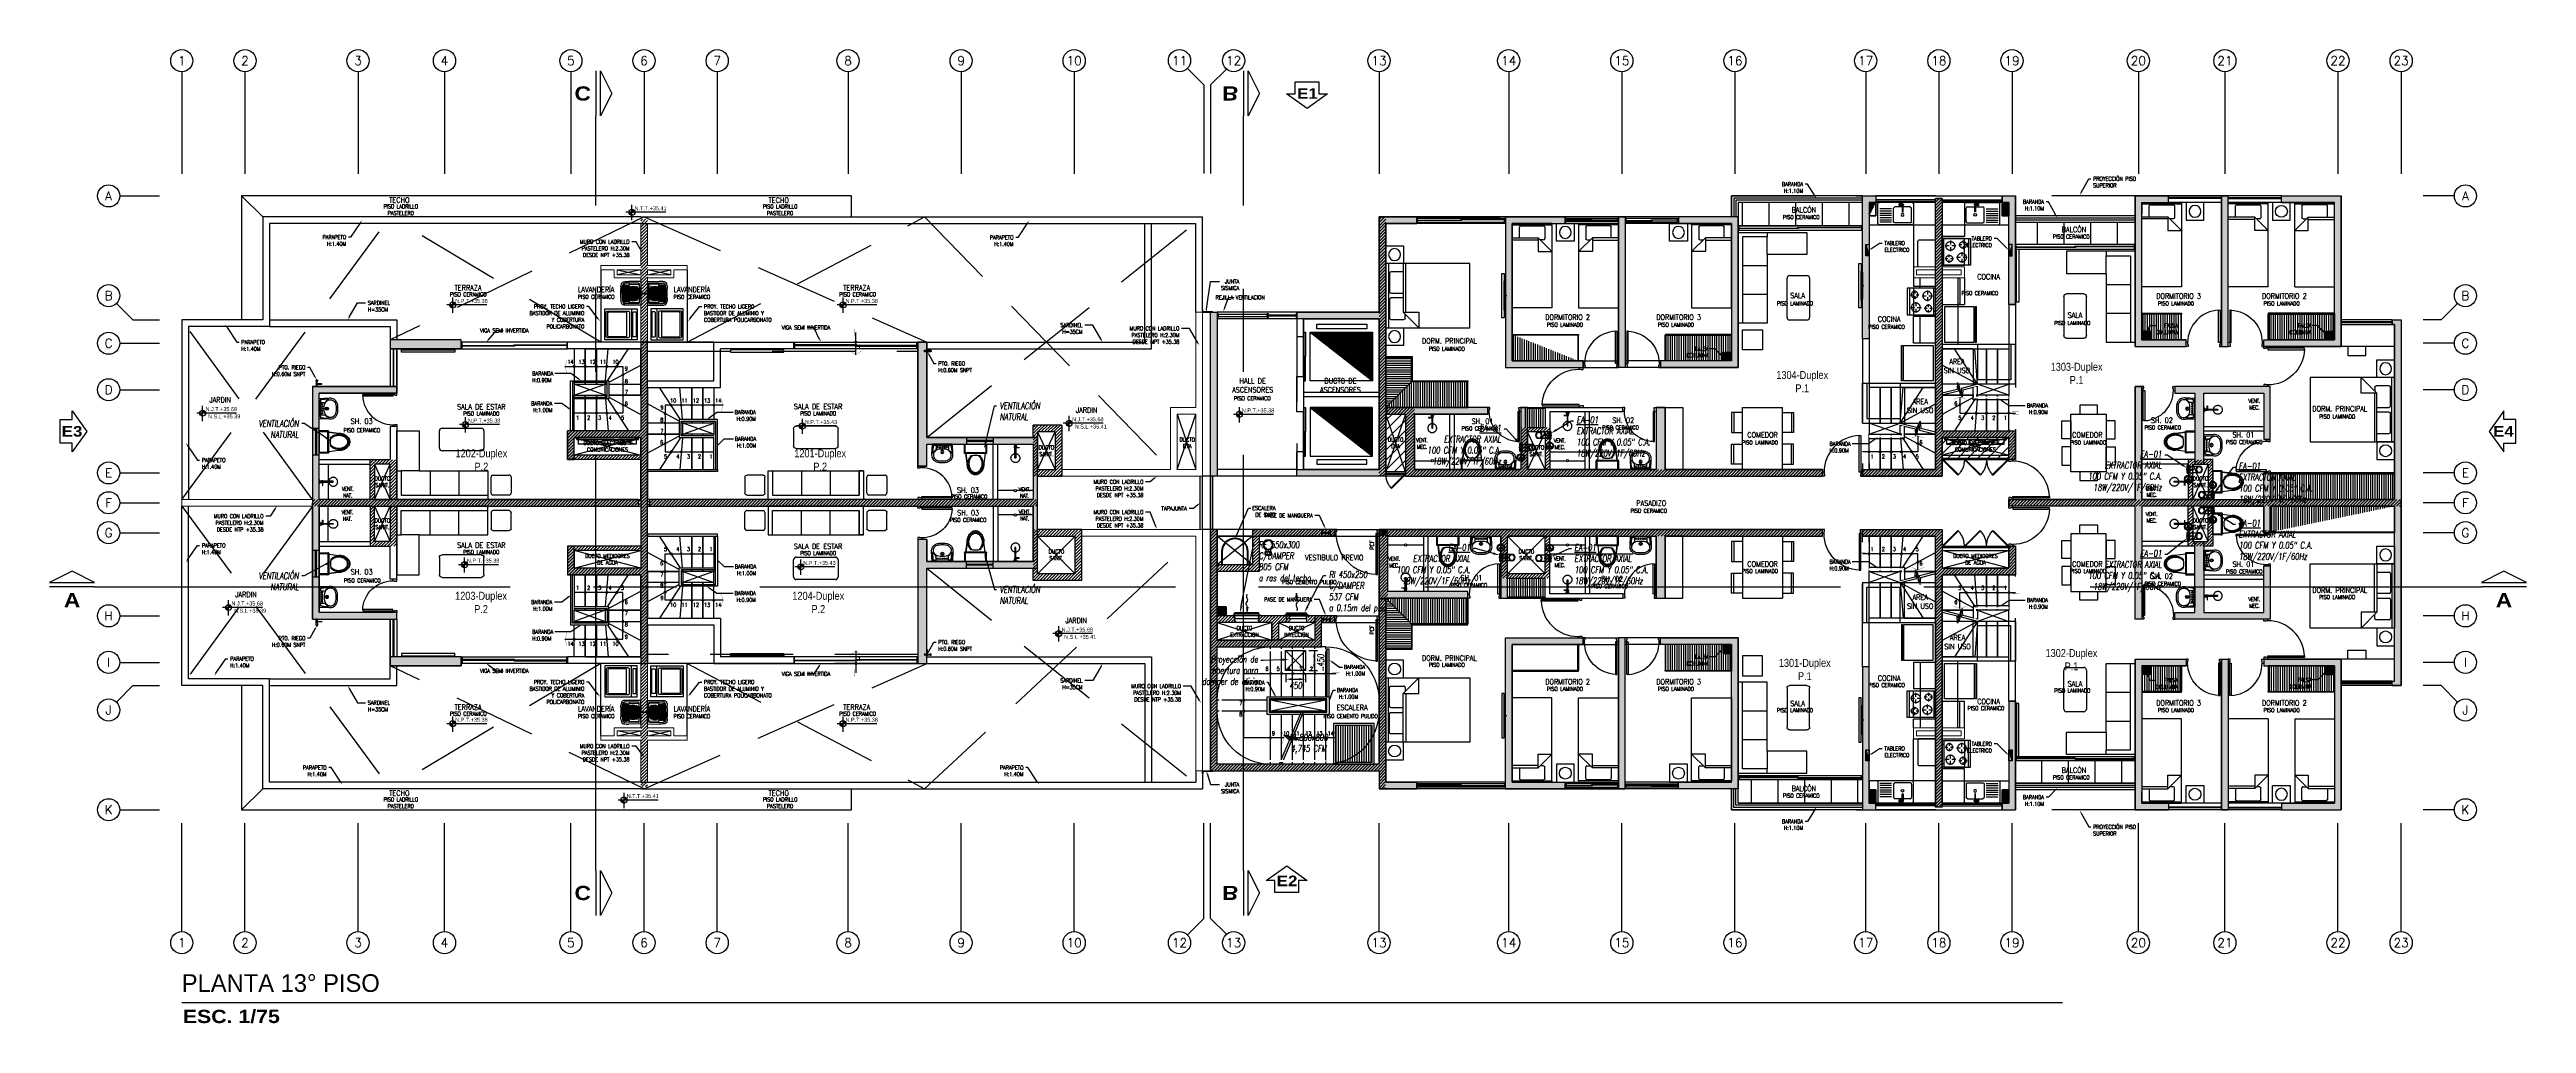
# Model space of a CAD drawing. Header units: millimetres. Extents: x -3 to 53, y -269 to 39.
# Drawn here: x -3 to 52.9, y -168.8 to -146.9 of the extents above; entities that cross this region are included whole.
import ezdxf
from ezdxf import colors
from ezdxf.entities.mleader import LeaderData, LeaderLine
from ezdxf.enums import TextEntityAlignment as Align
from ezdxf.math import Vec2, Vec3

# ---------------------------------------------------------------- set-up
doc = ezdxf.new("R2010")
doc.units = ezdxf.units.MM
doc.header["$LTSCALE"] = 15
doc.set_wipeout_variables(frame=1)
doc.header["$PDMODE"] = 67
doc.header["$PDSIZE"] = 0.1
for name, pattern in [('CENTER', [2, 1.25, -0.25, 0.25, -0.25]), ('DASHDOT', [1, 0.5, -0.25, 0, -0.25]), ('HIDDEN', [0.375, 0.25, -0.125]), ('HIDDEN2', [0.1875, 0.125, -0.0625]), ('PHANTOM', [63.5, 31.75, -6.35, 6.35, -6.35, 6.35, -6.35]), ('PHANTOM2', [1.25, 0.625, -0.125, 0.125, -0.125, 0.125, -0.125])]:
    doc.linetypes.add(name, pattern=pattern)
doc.layers.get('0').update_dxf_attribs({"color": 250})
doc.layers.get('DEFPOINTS').update_dxf_attribs({"color": 250})
for name, color, linetype in [('01', 250, 'Continuous'), ('A-BARANDAS', 250, 'Continuous'), ('A-COCINAS-LAV', 250, 'Continuous'), ('A-CORTE', 250, 'CENTER'), ('A-EJES', 251, 'PHANTOM'), ('A-EST HATCH', 250, 'Continuous'), ('A-EST PLACAS', 250, 'Continuous'), ('A-EST VIGAS', 250, 'HIDDEN2'), ('A-HATCH', 250, 'Continuous'), ('A-LINEAS', 250, 'Continuous'), ('A-MOBILIARIO', 250, 'Continuous'), ('A-MURO BAJO', 251, 'Continuous'), ('A-NIVELES-NPT', 252, 'Continuous'), ('A-NUMERACIONDEP', 251, 'Continuous'), ('A-PROYECCIONES', 250, 'HIDDEN2'), ('A-PROYECCIONES INT.', 250, 'HIDDEN2'), ('A-SANITARIOS', 250, 'Continuous'), ('A-TEXTO-ACABADO PISO', 250, 'Continuous'), ('A-TEXTO-AMBIENTE', 252, 'Continuous'), ('A-TEXTO-INDICACIONES', 250, 'Continuous'), ('A-VIDRIOS', 250, 'Continuous'), ('A_30_Sanitarios', 250, 'Continuous'), ('AREA MODIF', 250, 'Continuous'), ('BARANDAS', 250, 'Continuous'), ('DLP_MOBILIARIO FIJO', 250, 'Continuous'), ('DLP_MURO BAJO', 250, 'Continuous'), ('L-03_EQUIP-ACCES', 160, 'Continuous'), ('L-04_EQ-MED-CONT', 191, 'Continuous'), ('L-06_EQ-FIN-CONT', 141, 'Continuous'), ('L12 Texto', 12, 'Continuous'), ('L13 Texto Grande', 150, 'Continuous'), ('L3 Equipos y Ductos', 160, 'Continuous'), ('L4 Linea mediana', 191, 'Continuous'), ('L5 Linea mediana segmentada', 191, 'HIDDEN2'), ('L6 Linea fina', 141, 'Continuous'), ('MURO CF 120', 250, 'Continuous'), ('MURO CF 60', 250, 'Continuous')]:
    doc.layers.add(name, color=color, linetype=linetype)
doc.layers.add('A-MUROS', color=252, linetype='Continuous', lineweight=30)
doc.layers.add('DLP_MURO ALTO', color=250, linetype='Continuous', lineweight=20)
doc.layers.add('MODIFICACION DLPS 20230919 (para obra)', color=250, linetype='Continuous', lineweight=30, plot=False)
doc.styles.add('JNV ING', font='romans.shx', dxfattribs={"width": 0.7, "oblique": 8, "height": 0.15})
doc.styles.add('R140', font='', dxfattribs={"height": 3.55})
doc.styles.add('R160-75', font='', dxfattribs={"height": 0.6})
doc.styles.add('R175-75', font='GOTHIC.TTF', dxfattribs={"height": 0.4})
doc.styles.add('R80', font='ARIALN.TTF', dxfattribs={"height": 2.03})
doc.styles.add('ROMANS', font='romans.shx', dxfattribs={"width": 0.8})
doc.styles.add('TXT_COTAS', font='romans.shx', dxfattribs={"width": 0.8})
doc.styles.get('R140').set_extended_font_data('Arial Black', bold=True)
doc.styles.get('R160-75').set_extended_font_data('Arial Black', bold=True)
doc.dimstyles.new('JNV ING.', dxfattribs={"dimtxt": 0.15, "dimasz": 0.15, "dimexe": 0.07, "dimexo": 0.07, "dimgap": 0.07, "dimtad": 2, "dimtoh": 1, "dimdec": 0, "dimlfac": 1000, "dimzin": 0, "dimdsep": 46, "dimtxsty": 'JNV ING', "dimcen": 3, "dimdle": 0.05, "dimclrd": 256, "dimclre": 256, "dimclrt": 12, "dimadec": 0, "dimazin": 0, "dimtfac": 1, "dimtdec": 0, "dimtix": 1, "dimtmove": 2, "dimatfit": 3, "dimfxl": 1, "dimtolj": 1, "dimtzin": 0, "dimarcsym": 0})
pattern_1 = [(45, (0, -86.214295), (-0.0112253202, 0.0112253202), [])]
pattern_2 = [(45, (359.999406, -111.216353), (-0.035355339, 0.035355339), [])]
pattern_3 = [(45, (179.999406, -111.216353), (-0.035355339, 0.035355339), [])]

# ---------------------------------------------------------------- blocks, each defined once
blk = doc.blocks.new('FUTURE 150')
at = {"layer": 'L3 Equipos y Ductos'}
for p, q in [((-0.129, 0.149), (-0.129, -0.001)), ((-0.104, -0.026), (-0.104, 0.174)), ((-0.104, 0.152), (0, 0.152)), ((-0.104, 0.002), (0, 0.002)), ((0, 0.152), (0, 0.002))]:
    blk.add_line(p, q, dxfattribs=at)
for centre, start, end in [((-0.104, 0.149), 90, 180), ((-0.104, -0.001), 180, 270)]:
    blk.add_arc(centre, 0.0254, start, end, dxfattribs=at)
at = {"layer": 'L4 Linea mediana'}
for p, q in [((-0.129, 0.145), (-0.124, 0.145)), ((-0.129, 0.005), (-0.124, 0.005)), ((-0.124, 0.005), (-0.124, 0.145)), ((-0.066, 0.152), (-0.066, 0.002))]:
    blk.add_line(p, q, dxfattribs=at)
at = {"layer": 'L6 Linea fina'}
for p, q in [((0.02, 0.077), (-0.15, 0.077)), ((-0.023, 0.087), (0.02, 0.077)), ((-0.023, 0.067), (0.02, 0.077))]:
    blk.add_line(p, q, dxfattribs=at)
for points in [[(-0.086, 0.077), (-0.092, 0.093), (-0.095, 0.128), (-0.091, 0.138), (-0.086, 0.14)], [(-0.086, 0.077), (-0.092, 0.061), (-0.095, 0.026), (-0.091, 0.016), (-0.086, 0.014)], [(-0.086, 0.077), (-0.079, 0.093), (-0.076, 0.128), (-0.08, 0.138), (-0.086, 0.14)], [(-0.086, 0.077), (-0.079, 0.061), (-0.076, 0.026), (-0.08, 0.016), (-0.086, 0.014)]]:
    blk.add_spline(points, degree=3, dxfattribs=at)
blk = doc.blocks.new('Trampa de humo')
at = {"layer": 'L3 Equipos y Ductos'}
blk.add_lwpolyline([(0.155, 0.15), (0.013, 0.15), (0.013, 0), (0.155, 0)], dxfattribs=at)
for radius in [0.075, 0.06]:
    blk.add_circle((0.155, 0.075), radius, dxfattribs=at)
blk = doc.blocks.new('FUTURE150 con trampa')
blk.add_blockref('Trampa de humo', (0.093, 0.028))
at = {"layer": 'L-06_EQ-FIN-CONT'}
blk.add_blockref('FUTURE 150', (0.106, 0.026), dxfattribs=at)
blk = doc.blocks.new('PTO ELECT')
at = {"layer": 'L4 Linea mediana', "ltscale": 1.5}
blk.add_circle((-0.686, 0.089), 0.0833, dxfattribs=at)
at = {"layer": 'L6 Linea fina', "ltscale": 1.5}
blk.add_circle((-0.686, 0.089), 0.0671, dxfattribs=at)
blk.add_solid([(-0.628, 0.056), (-0.744, 0.056), (-0.628, 0.056), (-0.686, 0.156)], dxfattribs=at)
blk = doc.blocks.new('flujo11')
at = {"layer": 'L6 Linea fina'}
for p, q in [((0, 0), (-0.02, -0.1)), ((0.021, -0.093), (0, 0))]:
    blk.add_line(p, q, dxfattribs=at)
blk.add_open_spline([(0, 0), (0.006, -0.043), (-0.016, -0.105), (0.061, -0.19), (-0.035, -0.24), (0.037, -0.331), (0.022, -0.372), (0.016, -0.39)], degree=3, knots=[0, 0, 0, 0, 0.0524684, 0.0807049, 0.1300475, 0.160067, 0.1839926, 0.1839926, 0.1839926, 0.1839926], dxfattribs=at)
blk = doc.blocks.new('TAF_55')
at = {"layer": 'L-03_EQUIP-ACCES', "ltscale": 1.5}
for p, q in [((-0.325, 0.06), (0.325, 0.06)), ((-0.275, 0), (-0.275, 0.06)), ((0.275, 0), (0.275, 0.06))]:
    blk.add_line(p, q, dxfattribs=at)
at = {"layer": 'L-04_EQ-MED-CONT', "ltscale": 1.5}
for p, q in [((-0.275, 0.1), (-0.325, 0.06)), ((-0.275, 0.1), (0.275, 0.1)), ((0.325, 0.06), (0.275, 0.1))]:
    blk.add_line(p, q, dxfattribs=at)
at = {"layer": 'L-06_EQ-FIN-CONT', "ltscale": 1.5}
for p, q in [((-0.275, 0.13), (0.275, 0.13)), ((-0.275, 0.1), (-0.275, 0.13)), ((0.275, 0.1), (0.275, 0.13))]:
    blk.add_line(p, q, dxfattribs=at)
blk = doc.blocks.new('A$Cd50af844')
at = {"layer": 'L13 Texto Grande'}
blk.add_lwpolyline([(0, -1.1), (42.416, -1.1)], dxfattribs=at)
at = {"layer": 'L13 Texto Grande', "attachment_point": 1}
for s, insert, char_height, width, style in [('PLANTA 13° PISO', (0, -0.46), 0.4, 16.52965, 'R175-75'), ('ESC. 1/75', (0.025, -1.263), 0.3, 10.72512, 'R160-75')]:
    blk.add_mtext(s, dxfattribs=dict(at, insert=insert, char_height=char_height, width=width, style=style))
blk = doc.blocks.new('_Dot')
at = {"color": 0, "linetype": 'ByBlock', "lineweight": -2}
blk.add_line((-0.5, 0), (-1, 0), dxfattribs=at)
at = {"color": 0, "linetype": 'ByBlock', "const_width": 0.5}
blk.add_lwpolyline([(-0.25, 0, 1), (0.25, 0, 1)], format="xyb", close=True, dxfattribs=at)
blk = doc.blocks.new('XREF_TORREC$0$BANDEJA')
at = {"color": 8}
for points in [[(8.9, 5.6), (8.9, 5.55), (10.3, 5.55), (10.3, 5.6), (8.9, 5.6)], [(39.75, 5.6), (39.75, 5.55), (41.15, 5.55), (41.15, 5.6), (39.75, 5.6)], [(8.95, 5.45), (8.95, 5.55), (9.75, 5.55), (9.75, 5.45), (8.95, 5.45), (9.75, 5.55), (8.95, 5.55), (9.75, 5.45)], [(9.85, 5.45), (9.85, 5.55), (10.25, 5.55), (10.25, 5.45), (9.85, 5.45), (10.25, 5.55), (9.85, 5.55), (10.25, 5.45)], [(40.2, 5.45), (40.2, 5.55), (39.8, 5.55), (39.8, 5.45), (40.2, 5.45), (39.8, 5.55), (40.2, 5.55), (39.8, 5.45)], [(41.1, 5.45), (41.1, 5.55), (40.3, 5.55), (40.3, 5.45), (41.1, 5.45), (40.3, 5.55), (41.1, 5.55), (40.3, 5.45)]]:
    blk.add_lwpolyline(points, dxfattribs=at)
blk = doc.blocks.new('TEXTO DUCTOS PT')
at = {"layer": 'A-TEXTO-INDICACIONES', "char_height": 0.09, "attachment_point": 5, "style": 'ROMANS'}
for s, insert, width in [('\\pxsm1,qc,t16;DUCTO ELECTRICO Y COMUNICACIONES', (8.25, -5.65), 1.07524), ('\\pxsm1,t16;DUCTO DYA', (21.325, -5.575, 0), 0.4157), ('\\pxsm1,t16;DUCTO DYA', (26.025, -5.575), 0.4157), ('\\pxsm1,qc,t16;DUCTO ELECTRICO Y COMUNICACIONES', (39.1, -5.65), 1.07385), ('\\pxsm1,t16;DUCTO SANIT.', (18.15, -5.75, 0), 0.4157), ('\\pxsm1,t16;DUCTO SANIT.', (29.2, -5.75, 0), 0.4157), ('\\pxsm1,t16;DUCTO SANIT.', (3.175, -6.45), 0.4157), ('\\pxsm1,t16;DUCTO SANIT.', (44.175, -6.45), 0.4157), ('\\pxsm1,t16;DUCTO SANIT.', (3.175, -7.4), 0.4157), ('\\pxsm1,t16;DUCTO SANIT.', (44.175, -7.4), 0.4157), ('\\pxsm1,qc,t16;DUCTO MEDIDORES DE AGUA', (8.25, -8.2), 1.04794), ('\\pxsm1,t16;DUCTO SANIT.', (18.375, -8.1, 0), 0.4157), ('\\pxsm1,t16;DUCTO SANIT.', (28.975, -8.1, 0), 0.4157), ('\\pxsm1,qc,t16;DUCTO MEDIDORES DE AGUA', (39.1, -8.2), 1.06458), ('\\pxsm1,qc,t16;DUCTO EXTRACCION', (22.615, -9.825, 0), 0.4157), ('\\pxsm1,qc,t16;DUCTO INYECCION', (23.79, -9.825, 0), 0.4157)]:
    blk.add_mtext(s, dxfattribs=dict(at, insert=insert, width=width))
blk = doc.blocks.new('EST.P11')
at = {"layer": 'A-EST HATCH'}
h = blk.add_hatch(color=256, dxfattribs=at)
h.dxf.hatch_style = 1
h.paths.add_polyline_path([(38.2, 11.05), (38.2, 10.9), (38.05, 10.9), (38.05, 7.825), (37.9, 7.825), (37.9, 11.05)])
h.paths.add_polyline_path([(39.7, 5.75), (41.35, 5.75), (41.35, 5.1), (41.2, 5.1), (41.2, 5.6), (39.7, 5.6), (39.7, 4.725), (37.9, 4.725), (37.9, 4.875), (39.55, 4.875), (39.55, 10.99), (39.7, 10.99)])
h.paths.add_polyline_path([(44.2, 10.9), (44.8, 10.9), (44.8, 11.05), (44.05, 11.05), (44.05, 7.65), (45.2, 7.65), (45.2, 7.8), (44.2, 7.8)])
h.paths.add_polyline_path([(46, 11.05), (46, 7.65), (46.15, 7.65), (46.15, 11.05)])
h.paths.add_polyline_path([(46.95, 7.8), (48.55, 7.8), (48.55, 10.9), (47.35, 10.9), (47.35, 11.05), (48.7, 11.05), (48.7, 7.65), (46.95, 7.65)])
h.paths.add_polyline_path([(41.35, 11.05), (41.35, 8.6), (41.2, 8.6), (41.2, 10.9), (41.05, 10.9), (41.05, 11.05)])
h = blk.add_hatch(color=256, dxfattribs=at)
h.dxf.hatch_style = 1
h.paths.add_polyline_path([(27.15, 4.725), (25.15, 4.725), (25.15, 4.875), (27, 4.875), (27, 8.275), (25.15, 8.275), (25.15, 8.425), (27, 8.425), (27, 10.575), (27.85, 10.575), (27.85, 10.425), (27.15, 10.425)])
h.paths.add_polyline_path([(23.35, 4.725), (23.2, 4.725), (23.2, 8.425), (23.35, 8.425)])
h = blk.add_hatch(color=256, dxfattribs=at)
h.dxf.hatch_style = 1
h.paths.add_polyline_path([(31.6, 7.325), (30, 7.325), (30, 10.425), (31.2, 10.425), (31.2, 10.575), (29.85, 10.575), (29.85, 7.175), (31.6, 7.175)])
h.paths.add_polyline_path([(32.4, 10.575), (32.55, 10.575), (32.55, 7.175), (32.4, 7.175)])
h.paths.add_polyline_path([(34.95, 10.425), (34.95, 7.325), (33.35, 7.325), (33.35, 7.175), (35.1, 7.175), (35.1, 10.575), (33.75, 10.575), (33.75, 10.425)])
h = blk.add_hatch(color=256, dxfattribs=at)
h.dxf.hatch_style = 1
h.paths.add_polyline_path([(41.2, 4.2), (44.05, 4.2), (44.05, 6.75), (44.2, 6.75), (44.2, 4.2), (46.95, 4.2), (46.95, 4.8), (47.1, 4.8), (47.1, 4.2), (49.9, 4.2), (49.9, 8.15), (49.85, 8.15), (49.85, 8.25), (50.05, 8.25), (50.05, 0), (49.85, 0), (49.85, 0.1), (49.9, 0.1), (49.9, 4.05), (47.1, 4.05), (47.1, 3.45), (46.95, 3.45), (46.95, 4.05), (44.2, 4.05), (44.2, 1.5), (44.05, 1.5), (44.05, 4.05), (41.2, 4.05)])
h.paths.add_polyline_path([(46.953, 5.55), (47.1, 5.55), (47.1, 6.75), (44.95, 6.75), (44.95, 6.6), (45.4, 6.6), (45.4, 5), (45.6, 5), (45.6, 6.6), (46.95, 6.6), (46.95, 5.55)], flags=17)
h.paths.add_polyline_path([(46.953, 2.7), (47.1, 2.7), (47.1, 1.5), (44.95, 1.5), (44.95, 1.65), (45.4, 1.65), (45.4, 3.25), (45.6, 3.25), (45.6, 1.65), (46.95, 1.65), (46.95, 2.7)], flags=17)
h = blk.add_hatch(color=256, dxfattribs=at)
h.dxf.hatch_style = 1
h.paths.add_polyline_path([(6.3, 0.65), (4.7, 0.65), (4.7, 0.45), (6.3, 0.45)])
h.paths.add_polyline_path([(6.3, 7.8), (4.7, 7.8), (4.7, 7.6), (6.3, 7.6)])
h.paths.add_polyline_path([(16.8, 4.95), (16.8, 5.45), (19.2, 5.45), (19.2, 4.2), (10.55, 4.2), (10.55, 4.05), (19.2, 4.05), (19.2, 2.8), (16.8, 2.8), (16.8, 3.3), (16.6, 3.3), (16.6, 0.5), (16.8, 0.5), (16.8, 2.65), (19.3, 2.65), (19.3, 5.6), (16.8, 5.6), (16.8, 7.75), (16.6, 7.75), (16.6, 4.95)])
h.paths.add_polyline_path([(10.5, 0.5), (10.5, 7.75), (10.35, 7.75), (10.35, 5.75), (8.7, 5.75), (8.7, 5.101), (8.85, 5.101), (8.85, 5.6), (10.35, 5.6), (10.35, 2.65), (8.85, 2.65), (8.85, 3.15), (8.7, 3.149), (8.7, 2.5), (10.35, 2.5), (10.35, 0.5)])
h.paths.add_polyline_path([(2.95, 1.5), (4.85, 1.5), (4.85, 1.65), (3.1, 1.65), (3.1, 4.05), (10.3, 4.05), (10.3, 4.2), (3.1, 4.2), (3.1, 6.6), (4.85, 6.6), (4.85, 6.75), (2.95, 6.75)])
h = blk.add_hatch(color=256, dxfattribs=at)
h.dxf.hatch_style = 1
h.paths.add_polyline_path([(27.6, 4.725), (37, 4.725), (37, 4.875), (33.45, 4.875), (33.45, 6.275), (33.25, 6.275), (33.25, 4.875), (30.35, 4.875), (30.35, 6.275), (30.2, 6.275), (30.2, 4.875), (27.8, 4.875), (27.8, 6.125), (29.45, 6.125), (29.45, 6.275), (27.175, 6.275), (27.175, 6.125), (27.6, 6.125)])
h.paths.add_polyline_path([(29, 1.975), (29, 2.125), (27.2, 2.125), (27.2, 3.375), (29.75, 3.375), (29.75, 1.975), (29.9, 1.975), (29.9, 3.375), (33.25, 3.375), (33.25, 1.975), (33.45, 1.975), (33.45, 3.375), (37, 3.375), (37, 3.525), (27, 3.525), (27, 1.975)])
h = blk.add_hatch(color=256, dxfattribs=at)
h.dxf.hatch_style = 1
h.paths.add_polyline_path([(27, 1.95), (27, -1.775), (23.35, -1.775), (23.35, 0.875), (25.7, 0.875), (25.7, 1.425), (26, 1.425), (26, 1.575), (25.55, 1.575), (25.55, 1.025), (23.35, 1.025), (23.35, 3.525), (23.2, 3.525), (23.2, -1.925), (27, -1.925), (27, -2.325), (27.85, -2.325), (27.85, -2.175), (27.15, -2.175), (27.15, 1.95)])
h.paths.add_polyline_path([(26, 3.525), (24.15, 3.525), (24.15, 3.375), (26, 3.375)], flags=17)
h = blk.add_hatch(color=256, dxfattribs=at)
h.dxf.hatch_style = 1
h.paths.add_polyline_path([(39.55, -2.74), (39.55, 3.375), (37.9, 3.375), (37.9, 3.525), (39.7, 3.525), (39.7, 2.65), (41.2, 2.65), (41.2, 3.15), (41.35, 3.15), (41.35, 2.5), (39.7, 2.5), (39.7, -2.74)])
h.paths.add_polyline_path([(46, -2.8), (46, 0.6), (46.15, 0.6), (46.15, -2.8)])
h.paths.add_polyline_path([(46.95, 0.45), (48.55, 0.45), (48.55, -2.65), (47.35, -2.65), (47.35, -2.8), (48.7, -2.8), (48.7, 0.6), (46.95, 0.6)])
h.paths.add_polyline_path([(41.35, -0.35), (41.2, -0.35), (41.2, -2.65), (41.05, -2.65), (41.05, -2.8), (41.35, -2.8)])
h.paths.add_polyline_path([(37.9, -2.8), (38.2, -2.8), (38.2, -2.65), (38.05, -2.65), (38.05, 0.425), (37.9, 0.425)])
h.paths.add_polyline_path([(44.05, -2.8), (44.05, 0.6), (45.2, 0.6), (45.2, 0.45), (44.2, 0.45), (44.2, -2.65), (44.8, -2.65), (44.8, -2.8)])
h = blk.add_hatch(color=256, dxfattribs=at)
h.dxf.hatch_style = 1
h.paths.add_polyline_path([(31.6, 0.925), (30, 0.925), (30, -2.175), (31.2, -2.175), (31.2, -2.325), (29.85, -2.325), (29.85, 1.075), (31.6, 1.075)])
h.paths.add_polyline_path([(32.4, -2.325), (32.55, -2.325), (32.55, 1.075), (32.4, 1.075)])
h.paths.add_polyline_path([(34.95, -2.175), (34.95, 0.925), (33.35, 0.925), (33.35, 1.075), (35.1, 1.075), (35.1, -2.325), (33.75, -2.325), (33.75, -2.175)])
at = {"layer": 'A-EST PLACAS'}
for points in [[(38.2, 11.05), (38.2, 10.9), (38.05, 10.9), (38.05, 7.825), (37.9, 7.825), (37.9, 11.05)], [(39.7, 5.75), (41.35, 5.75), (41.35, 5.1), (41.2, 5.1), (41.2, 5.6), (39.7, 5.6), (39.7, 4.725), (37.9, 4.725), (37.9, 4.875), (39.55, 4.875), (39.55, 10.99), (39.7, 10.99)], [(41.35, 11.05), (41.35, 8.6), (41.2, 8.6), (41.2, 10.9), (41.05, 10.9), (41.05, 11.05)], [(44.2, 10.9), (44.8, 10.9), (44.8, 11.05), (44.05, 11.05), (44.05, 7.65), (45.2, 7.65), (45.2, 7.8), (44.2, 7.8)], [(46, 11.05), (46, 7.65), (46.15, 7.65), (46.15, 11.05)], [(46.95, 7.8), (48.55, 7.8), (48.55, 10.9), (47.35, 10.9), (47.35, 11.05), (48.7, 11.05), (48.7, 7.65), (46.95, 7.65)], [(27.15, 4.725), (25.15, 4.725), (25.15, 4.875), (27, 4.875), (27, 8.275), (25.15, 8.275), (25.15, 8.425), (27, 8.425), (27, 10.575), (27.85, 10.575), (27.85, 10.425), (27.15, 10.425)], [(31.6, 7.325), (30, 7.325), (30, 10.425), (31.2, 10.425), (31.2, 10.575), (29.85, 10.575), (29.85, 7.175), (31.6, 7.175)], [(32.4, 10.575), (32.55, 10.575), (32.55, 7.175), (32.4, 7.175)], [(34.95, 10.425), (34.95, 7.325), (33.35, 7.325), (33.35, 7.175), (35.1, 7.175), (35.1, 10.575), (33.75, 10.575), (33.75, 10.425)], [(23.35, 4.725), (23.2, 4.725), (23.2, 8.425), (23.35, 8.425)], [(41.2, 4.2), (44.05, 4.2), (44.05, 6.75), (44.2, 6.75), (44.2, 4.2), (46.95, 4.2), (46.95, 4.8), (47.1, 4.8), (47.1, 4.2), (49.9, 4.2), (49.9, 8.15), (49.85, 8.15), (49.85, 8.25), (50.05, 8.25), (50.05, 0), (49.85, 0), (49.85, 0.1), (49.9, 0.1), (49.9, 4.05), (47.1, 4.05), (47.1, 3.45), (46.95, 3.45), (46.95, 4.05), (44.2, 4.05), (44.2, 1.5), (44.05, 1.5), (44.05, 4.05), (41.2, 4.05)], [(6.3, 7.8), (4.7, 7.8), (4.7, 7.6), (6.3, 7.6)], [(10.5, 0.5), (10.5, 7.75), (10.35, 7.75), (10.35, 5.75), (8.7, 5.75), (8.7, 5.101), (8.7, 5.101), (8.85, 5.101), (8.85, 5.6), (10.35, 5.6), (10.35, 2.65), (8.85, 2.65), (8.85, 3.15), (8.7, 3.149), (8.7, 2.5), (10.35, 2.5), (10.35, 0.5)], [(16.8, 4.95), (16.8, 5.45), (19.2, 5.45), (19.2, 4.2), (10.55, 4.2), (10.55, 4.05), (19.2, 4.05), (19.2, 2.8), (16.8, 2.8), (16.8, 3.3), (16.6, 3.3), (16.6, 0.5), (16.8, 0.5), (16.8, 2.65), (19.3, 2.65), (19.3, 5.6), (16.8, 5.6), (16.8, 7.75), (16.6, 7.75), (16.6, 4.95)], [(2.95, 1.5), (4.85, 1.5), (4.85, 1.65), (3.1, 1.65), (3.1, 4.05), (10.3, 4.05), (10.3, 4.2), (3.1, 4.2), (3.1, 6.6), (4.85, 6.6), (4.85, 6.75), (2.95, 6.75)], [(46.953, 5.55), (47.1, 5.55), (47.1, 6.75), (44.95, 6.75), (44.95, 6.6), (45.4, 6.6), (45.4, 5), (45.6, 5), (45.6, 6.6), (46.95, 6.6), (46.95, 5.55)], [(27.6, 4.725), (37, 4.725), (37, 4.875), (33.45, 4.875), (33.45, 6.275), (33.25, 6.275), (33.25, 4.875), (30.35, 4.875), (30.35, 6.275), (30.2, 6.275), (30.2, 4.875), (27.8, 4.875), (27.8, 6.125), (29.45, 6.125), (29.45, 6.275), (27.175, 6.275), (27.175, 6.125), (27.6, 6.125)], [(27, 1.95), (27, -1.775), (23.35, -1.775), (23.35, 0.875), (25.7, 0.875), (25.7, 1.425), (26, 1.425), (26, 1.575), (25.55, 1.575), (25.55, 1.025), (23.35, 1.025), (23.35, 3.525), (23.2, 3.525), (23.2, -1.925), (27, -1.925), (27, -2.325), (27.85, -2.325), (27.85, -2.175), (27.15, -2.175), (27.15, 1.95)], [(26, 3.525), (24.15, 3.525), (24.15, 3.375), (26, 3.375)], [(29, 1.975), (29, 2.125), (27.2, 2.125), (27.2, 3.375), (29.75, 3.375), (29.75, 1.975), (29.9, 1.975), (29.9, 3.375), (33.25, 3.375), (33.25, 1.975), (33.45, 1.975), (33.45, 3.375), (37, 3.375), (37, 3.525), (27, 3.525), (27, 1.975)], [(39.55, -2.74), (39.55, 3.375), (37.9, 3.375), (37.9, 3.525), (39.7, 3.525), (39.7, 2.65), (41.2, 2.65), (41.2, 3.15), (41.35, 3.15), (41.35, 2.5), (39.7, 2.5), (39.7, -2.74)], [(46.953, 2.7), (47.1, 2.7), (47.1, 1.5), (44.95, 1.5), (44.95, 1.65), (45.4, 1.65), (45.4, 3.25), (45.6, 3.25), (45.6, 1.65), (46.95, 1.65), (46.95, 2.7)], [(6.3, 0.65), (4.7, 0.65), (4.7, 0.45), (6.3, 0.45)], [(31.6, 0.925), (30, 0.925), (30, -2.175), (31.2, -2.175), (31.2, -2.325), (29.85, -2.325), (29.85, 1.075), (31.6, 1.075)], [(32.4, -2.325), (32.55, -2.325), (32.55, 1.075), (32.4, 1.075)], [(34.95, -2.175), (34.95, 0.925), (33.35, 0.925), (33.35, 1.075), (35.1, 1.075), (35.1, -2.325), (33.75, -2.325), (33.75, -2.175)], [(44.05, -2.8), (44.05, 0.6), (45.2, 0.6), (45.2, 0.45), (44.2, 0.45), (44.2, -2.65), (44.8, -2.65), (44.8, -2.8)], [(46, -2.8), (46, 0.6), (46.15, 0.6), (46.15, -2.8)], [(46.95, 0.45), (48.55, 0.45), (48.55, -2.65), (47.35, -2.65), (47.35, -2.8), (48.7, -2.8), (48.7, 0.6), (46.95, 0.6)], [(37.9, -2.8), (38.2, -2.8), (38.2, -2.65), (38.05, -2.65), (38.05, 0.425), (37.9, 0.425)], [(41.35, -0.35), (41.2, -0.35), (41.2, -2.65), (41.05, -2.65), (41.05, -2.8), (41.35, -2.8)]]:
    blk.add_lwpolyline(points, close=True, dxfattribs=at)
at = {"layer": 'A-EST VIGAS'}
for p, q in [((44.05, 11.05, 0), (41.35, 11.05, 0)), ((46, 11.05), (44.8, 11.05)), ((47.35, 11.05), (46.15, 11.05)), ((27.85, 10.575), (29.85, 10.575)), ((32.4, 10.575), (31.2, 10.575)), ((33.75, 10.575), (32.55, 10.575)), ((25.15, 8.425), (23.35, 8.425)), ((41.2, 8.6), (41.2, 5.75)), ((41.35, 8.6), (41.35, 5.75)), ((25.15, 8.275), (23.35, 8.275)), ((25.15, 8.275), (25.15, 4.875)), ((25.3, 8.275), (25.3, 4.875)), ((37.9, 7.825), (37.9, 4.875)), ((38.05, 7.825), (38.05, 4.875)), ((49.85, 8.25), (48.7, 8.25)), ((4.7, 7.6), (4.7, 6.75)), ((4.85, 7.6), (4.85, 6.75)), ((10.35, 7.75), (6.3, 7.75)), ((6.3, 7.6), (10.35, 7.6)), ((10.5, 7.75), (16.6, 7.75)), ((10.5, 7.55), (16.6, 7.55)), ((31.6, 7.325), (32.4, 7.325)), ((33.35, 7.325), (32.55, 7.325)), ((31.6, 7.175), (32.4, 7.175)), ((33.35, 7.175), (32.55, 7.175)), ((23.2, 4.725), (23.2, 3.525)), ((24.15, 3.525), (23.35, 3.525)), ((24.15, 3.375), (23.35, 3.375)), ((26, 3.525), (27, 3.525)), ((26, 3.375), (27, 3.375)), ((37.9, 0.425), (37.9, 3.375)), ((38.05, 0.425), (38.05, 3.375)), ((41.2, -0.35), (41.2, 2.5)), ((41.35, -0.35), (41.35, 2.5)), ((4.7, 1.5), (4.7, 0.65)), ((4.85, 1.5), (4.85, 0.65)), ((25.55, 1.575), (23.35, 1.575)), ((24.58, 1.425), (23.35, 1.425)), ((24.58, 1.425, 0), (24.58, 1.025)), ((25.55, 1.425), (24.73, 1.425)), ((24.73, 1.425, 0), (24.73, 1.025)), ((26, 1.575), (27, 1.575)), ((26, 1.425), (27, 1.425)), ((6.3, 0.65), (10.35, 0.65)), ((16.6, 0.7), (10.5, 0.7)), ((31.6, 1.075), (32.4, 1.075)), ((31.6, 0.925), (32.4, 0.925)), ((33.35, 1.075), (32.55, 1.075)), ((33.35, 0.925), (32.55, 0.925)), ((10.35, 0.5), (6.3, 0.5)), ((16.6, 0.5), (10.5, 0.5)), ((49.85, 0), (48.7, 0)), ((29.85, -2.325), (27.85, -2.325)), ((32.4, -2.325), (31.2, -2.325)), ((33.75, -2.325), (32.55, -2.325)), ((38.2, -2.8, 0), (41.05, -2.8)), ((44.05, -2.8, 0), (41.35, -2.8, 0)), ((46, -2.8), (44.8, -2.8)), ((47.35, -2.8), (46.15, -2.8))]:
    blk.add_line(p, q, dxfattribs=at)
for points in [[(34.95, 10.575), (34.95, 11.05), (37.9, 11.05)], [(38.2, 11.05), (41.05, 11.05)], [(25.15, 4.875), (23.35, 4.875)], [(25.15, 4.725), (23.35, 4.725)], [(34.95, -2.325), (34.95, -2.8), (37.9, -2.8)]]:
    blk.add_lwpolyline(points, dxfattribs=at)
at = {"layer": 'A-PROYECCIONES', "ltscale": 0.5}
for p, q in [((25.7, 3.525, 0), (25.7, 3.375, 0)), ((25.7, 3.46, 0), (25.9, 3.46, 0)), ((25.7, 3.44, 0), (25.9, 3.44, 0)), ((25.9, 3.525, 0), (25.9, 3.375, 0)), ((25.7, 1.575, 0), (25.7, 1.425, 0)), ((25.7, 1.51, 0), (25.9, 1.51, 0)), ((25.7, 1.49, 0), (25.9, 1.49, 0)), ((25.9, 1.575, 0), (25.9, 1.425, 0))]:
    blk.add_line(p, q, dxfattribs=at)
blk = doc.blocks.new('*U89')
blk.add_wipeout([(0, 0), (0, -0.02), (0.17, -0.02), (0.17, 0)])
blk.add_lwpolyline([(0, 0), (0.17, 0), (0.17, -0.02), (0, -0.02)], close=True)
blk = doc.blocks.new('LAV-COC_01')
for p, q in [((-0.07, 0.042, 0), (-0.07, 0.782, 0)), ((0.4, 0.812, 0), (-0.04, 0.812, 0)), ((0.225, 0.507, 0), (0.225, 0.772, 0)), ((0.275, 0.507, 0), (0.275, 0.772, 0)), ((0.325, 0.507, 0), (0.325, 0.772, 0)), ((0.375, 0.507, 0), (0.375, 0.768, 0)), ((0.43, 0.042, 0), (0.43, 0.782, 0)), ((-0.04, 0.012, 0), (0.4, 0.012, 0)), ((0.03, 0.082, 0), (0.03, 0.427, 0)), ((0.36, 0.457, 0), (0.06, 0.457, 0)), ((0.36, 0.052, 0), (0.06, 0.052, 0)), ((0.39, 0.082, 0), (0.39, 0.427, 0))]:
    blk.add_line(p, q)
at = {"extrusion": (-8.98137e-08, -2.25601e-18, 1)}
for p, q in [((0.075, 0.507, 0), (0.075, 0.768, 0)), ((0.125, 0.507, 0), (0.125, 0.772, 0)), ((0.175, 0.507, 0), (0.175, 0.772, 0))]:
    blk.add_line(p, q, dxfattribs=at)
at = {"extrusion": (-4.49068e-08, 3.60285e-08, 1), "elevation": 0}
for points in [[(0, 0.33), (0, 0.305), (-0.04, 0.305), (-0.04, 0.33)], [(0, 0.33), (-0.04, 0.33), (-0.04, 0.325), (0, 0.325)]]:
    blk.add_lwpolyline(points, close=True, dxfattribs=at)
blk.add_lwpolyline([(-0.04, 0.255), (-0.04, 0.3), (0, 0.3), (0, 0.265)], dxfattribs=at)
at = {"extrusion": (-4.49068e-08, 3.60285e-08, 1)}
blk.add_arc((-0.02, 0.255, 0), 0.02, 29.9997, 329.9997, dxfattribs=at)
for centre, start_param, end_param in [((-0.04, 0.782, 0), -0.785398, 0.785398), ((0.4, 0.782, 0), -2.356194, -0.785398), ((-0.04, 0.042, 0), 0.785398, 2.356194), ((0.06, 0.427, 0), -0.785398, 0.785398), ((0.06, 0.082, 0), 0.785398, 2.356194), ((0.36, 0.427, 0), -2.356194, -0.785398), ((0.36, 0.082, 0), 2.356194, 3.926991), ((0.4, 0.042, 0), 2.356194, 3.926991)]:
    blk.add_ellipse(centre, major_axis=(-0.0212, 0.0212), ratio=1, start_param=start_param, end_param=end_param)
blk.add_ellipse((0.21, 0.255, 0), major_axis=(-0.0212, 0.0212), ratio=1)
at = {"layer": '01', "extrusion": (-4.49068e-08, 3.60285e-08, 1), "elevation": 0}
for points in [[(-0.037, 0.3), (-0.037, 0.305)], [(-0.02, 0.3), (-0.02, 0.305)], [(-0.002, 0.3), (-0.002, 0.305)]]:
    blk.add_lwpolyline(points, dxfattribs=at)
at = {"extrusion": (-4.49068e-08, 3.60285e-08, 1), "rotation": 359.9380941588614}
blk.add_blockref('*U89', (-0.03, 0.265, 0), dxfattribs=at)
blk = doc.blocks.new('REFRI')
blk.add_wipeout([(0.4, 0), (-0.4, 0), (-0.4, -0.67), (0.4, -0.67)])
blk.add_wipeout([(-0.4, -0.69), (-0.4, -0.72), (0.4, -0.72), (0.4, -0.69)])
for points in [[(-0.4, 0), (-0.4, -0.67), (0.4, -0.67), (0.4, 0)], [(-0.4, -0.69), (-0.4, -0.72), (0.4, -0.72), (0.4, -0.69)]]:
    blk.add_lwpolyline(points, close=True)
blk = doc.blocks.new('ESC1')
at = {"layer": 'A-LINEAS', "linetype": 'Continuous'}
for points in [[(-0.4, 0.76), (-0.4, 0.4), (-1.65, 0.4)], [(-0.8, 1.05), (-0.432, 0.957), (-0.421, 0.799), (-0.347, 1.09), (-0.335, 0.932), (0, 0.848)], [(-0.8, 1.002), (-0.462, 0.917), (-0.451, 0.759), (-0.377, 1.05), (-0.365, 0.892), (0, 0.8)]]:
    blk.add_lwpolyline(points, dxfattribs=at)
at = {"layer": 'A-LINEAS', "const_width": 0.005}
for points in [[(-0.253, 0.709), (-0.4, 0.76), (-0.547, 0.709)], [(-1.574, 0.427), (-1.735, 0.427)], [(-1.574, 0.373), (-1.735, 0.373)]]:
    blk.add_lwpolyline(points, dxfattribs=at)
at = {"layer": 'A-LINEAS', "linetype": 'Continuous'}
for centre in [(-0.4, 0.584), (-1.5, 0.4), (-1.25, 0.4), (-1, 0.4), (-0.766, 0.4), (-0.538, 0.4)]:
    blk.add_circle(centre, 0.02, dxfattribs=at)
at = {"layer": 'A-MURO BAJO'}
for points in [[(-1.5, 0.8), (-1.25, 0.8), (-1.25, 0), (-1.5, 0)], [(-1.25, 0.8), (-1, 0.8), (-1, 0), (-1.25, 0)], [(-1, 0.8), (0, 0.8), (0, 0), (-1, 0)]]:
    blk.add_lwpolyline(points, close=True, dxfattribs=at)
for points in [[(0, 0.8), (-0.8, 0.8), (-0.8, 1.002)], [(-0.8, 0.8), (-0.733, 0)], [(-0.8, 0.8), (-0.276, 0)], [(-0.8, 0.8), (0, 0.368)]]:
    blk.add_lwpolyline(points, dxfattribs=at)
at = {"layer": 'A-PROYECCIONES'}
for points in [[(-1.5, 1.05), (-1.25, 1.05), (-1.25, 1.85), (-1.5, 1.85)], [(-1.25, 1.05), (-1, 1.05), (-1, 1.85), (-1.25, 1.85)], [(-1, 1.05), (0, 1.05), (0, 1.85), (-1, 1.85)]]:
    blk.add_lwpolyline(points, close=True, dxfattribs=at)
for points in [[(-0.8, 1.05), (-0.733, 1.85)], [(-0.8, 1.05), (-0.276, 1.85)], [(-0.8, 1.05), (0, 1.482)], [(-1.5, 1.05), (-1.5, 0.8), (-0.8, 1.05)], [(-0.8, 0.8), (-1.5, 1.05)], [(-0.8, 1.05), (0, 1.05), (0, 0.848)]]:
    blk.add_lwpolyline(points, dxfattribs=at)
blk.add_wipeout([(-1.5, 0.77), (-1.5, 0.73), (-0.72, 0.73), (-0.72, 0.982), (-0.76, 0.992), (-0.76, 0.77)]).dxf.layer = 'A-BARANDAS'
blk.add_lwpolyline([(-1.5, 0.7), (-0.7, 0.7), (-0.7, 0.977)], dxfattribs=at)
blk = doc.blocks.new('A$C33FC7C8B')
at = {"ltscale": 0.5}
for p, q in [((0, 0, 0), (0, 0.6, 0)), ((0, 0.6, 0), (0.6, 0.6, 0)), ((0.08, 0.64, 0), (0.52, 0.64, 0)), ((0.08, 0.64, 0), (0.08, 0.6, 0)), ((0.145, 0.575, 0), (0.145, 0.51, 0)), ((0.43, 0.485, 0), (0.43, 0.575, 0)), ((0.52, 0.64, 0), (0.52, 0.6, 0)), ((0.6, 0.6, 0), (0.6, 0, 0)), ((0.6, 0.05, 0), (0, 0.05, 0)), ((0.6, 0, 0), (0, 0, 0)), ((0.05, 0.48, 0), (0.115, 0.48, 0)), ((0.14, 0.195, 0), (0.05, 0.195, 0)), ((0.145, 0.45, 0), (0.145, 0.385, 0)), ((0.17, 0.225, 0), (0.17, 0.315, 0)), ((0.17, 0.075, 0), (0.17, 0.165, 0)), ((0.175, 0.48, 0), (0.24, 0.48, 0)), ((0.29, 0.195, 0), (0.2, 0.195, 0)), ((0.4, 0.455, 0), (0.31, 0.455, 0)), ((0.425, 0.17, 0), (0.36, 0.17, 0)), ((0.43, 0.335, 0), (0.43, 0.425, 0)), ((0.455, 0.2, 0), (0.455, 0.265, 0)), ((0.455, 0.075, 0), (0.455, 0.14, 0)), ((0.55, 0.455, 0), (0.46, 0.455, 0)), ((0.55, 0.17, 0), (0.485, 0.17, 0))]:
    blk.add_line(p, q, dxfattribs=at)
for centre, radius in [((0.145, 0.48), 0.075), ((0.17, 0.195), 0.1), ((0.43, 0.455), 0.1), ((0.455, 0.17), 0.075)]:
    blk.add_circle(centre, radius, dxfattribs=at)
blk = doc.blocks.new('*U140')
for p, q in [((0.01, 0.855), (0.01, 0.9)), ((0.055, 0.855), (0.01, 0.855)), ((0.1, 0.865), (0.055, 0.865)), ((0.055, 0.855), (0.055, 0.865)), ((0.1, 0.865), (0.1, 0.9)), ((0.055, 0.045), (0.01, 0.045)), ((0.01, 0.045), (0.01, 0)), ((0.055, 0.045), (0.055, 0.035)), ((0.1, 0.035), (0.055, 0.035)), ((0.1, 0.035), (0.1, 0))]:
    blk.add_line(p, q)
blk.add_lwpolyline([(0.93, 0.07), (0.93, 0.035), (0.1, 0.035), (0.1, 0.07)], close=True)
at = {"linetype": 'HIDDEN2'}
blk.add_arc((0.1, 0.034), 0.831, 2.2301, 89.9672, dxfattribs=at)
blk = doc.blocks.new('ducha marsano')
at = {"linetype": 'HIDDEN2', "ltscale": 0.5, "extrusion": (-4.9425e-10, -7.91123e-10, -1)}
for p, q in [((-0.01, 0), (0.01, 0)), ((0.01, 0), (0.01, -0.316)), ((-0.02, -0.08), (-0.02, -0.06)), ((0.021, -0.082), (-0.019, -0.082)), ((-0.015, -0.058), (-0.016, -0.058)), ((-0.01, -0.316), (-0.01, 0)), ((0.01, -0.316), (-0.01, -0.316)), ((0.022, -0.052), (0, -0.052)), ((0.025, -0.082), (0.021, -0.082)), ((0.022, -0.052), (0.022, -0.063)), ((0.022, -0.068), (0.022, -0.077)), ((0.022, -0.077), (0.025, -0.077)), ((0.025, -0.077), (0.077, -0.077)), ((0.077, -0.082), (0.025, -0.082)), ((0.077, -0.077), (0.082, -0.077)), ((0.082, -0.082), (0.077, -0.082)), ((0.082, -0.077), (0.084, -0.077)), ((0.082, -0.077), (0.082, -0.077)), ((0.084, -0.082), (0.082, -0.082)), ((0.082, -0.082), (0.082, -0.082)), ((0.086, -0.078), (0.086, -0.08))]:
    blk.add_line(p, q, dxfattribs=at)
for centre, radius, start, end in [((0, -0.316), 0.1, 95.7392, 84.2608), ((0.019, -0.08), 0.0015, 270, 360), ((0, -0.046), 0.02, 323.9581, 354.9298), ((0, -0.046), 0.02, 185.0702, 195.2705), ((-0.084, -0.078), 0.0015, 90, 180), ((-0.084, -0.08), 0.0015, 180, 270)]:
    blk.add_arc(centre, radius, start, end, dxfattribs=at)
at = {"linetype": 'HIDDEN2', "ltscale": 0.5, "extrusion": (-4.94252e-10, -7.91124e-10, -1)}
blk.add_ellipse((0, -0.052), major_axis=(-0.0225, -0.0095), ratio=0.001448, start_param=0.425436, end_param=1.567366, dxfattribs=at)
at = {"linetype": 'HIDDEN2', "ltscale": 0.5}
for points, degree in [([(-0.031, 0), (0, 0), (0.03, 0)], 2), ([(0.03, 0), (0.041, 0), (0.052, 0)], 2), ([(0.052, 0), (0.052, -0.004), (0.052, -0.008)], 2), ([(-0.053, 0), (-0.053, -0.004), (-0.053, -0.008)], 2), ([(-0.053, 0), (-0.042, 0), (-0.031, 0)], 2), ([(-0.053, -0.008), (-0.053, -0.008), (-0.053, -0.008)], 2), ([(0.03, -0.008), (0, -0.008), (-0.031, -0.008)], 2), ([(-0.022, -0.008), (-0.022, -0.009), (-0.022, -0.011)], 2), ([(-0.021, -0.011), (-0.007, -0.011), (0.007, -0.011), (0.021, -0.011)], 3), ([(-0.02, -0.011), (-0.02, -0.029), (-0.02, -0.048)], 2), ([(-0.02, -0.048), (0, -0.048), (0.02, -0.048)], 2), ([(0.02, -0.011), (0.02, -0.029), (0.02, -0.048)], 2), ([(0.022, -0.008), (0.022, -0.009), (0.022, -0.011)], 2)]:
    blk.add_open_spline(points, degree=degree, dxfattribs=at)
for points, weights in [([(-0.053, -0.008), (-0.053, -0.008), (-0.053, -0.008)], [1, 0.990847086912, 0.982266230892]), ([(-0.052, -0.008), (-0.053, -0.008), (-0.053, -0.008)], [1, 0.707106781193, 1]), ([(-0.022, -0.011), (-0.022, -0.011), (-0.021, -0.011)], [1, 0.70710678154, 1]), ([(-0.02, -0.048), (-0.02, -0.048), (-0.02, -0.048)], [1, 0.707106780138, 1]), ([(0.02, -0.048), (0.02, -0.048), (0.02, -0.048)], [1, 0.707106779703, 1]), ([(0.021, -0.011), (0.021, -0.011), (0.021, -0.011)], [1, 0.992411795776, 1]), ([(0.052, -0.008), (0.052, -0.008), (0.052, -0.008)], [1, 0.992411795771, 1])]:
    blk.add_rational_spline(points, weights, degree=2, dxfattribs=at)
for points, knots in [([(-0.031, -0.008), (-0.033, -0.008), (-0.037, -0.008), (-0.042, -0.008), (-0.046, -0.008), (-0.049, -0.008), (-0.051, -0.008), (-0.052, -0.008), (-0.052, -0.008)], [0, 0, 0, 0, 8.104572, 12.495263, 16.885954, 21.276645, 25.667336, 33.771908, 33.771908, 33.771908, 33.771908]), ([(0.022, -0.068), (0.022, -0.068), (0.022, -0.068), (0.022, -0.068), (0.022, -0.068), (0.022, -0.067), (0.022, -0.067), (0.022, -0.066), (0.022, -0.066), (0.022, -0.065), (0.022, -0.065), (0.022, -0.064), (0.022, -0.064), (0.022, -0.063), (0.022, -0.063), (0.022, -0.063), (0.022, -0.063), (0.022, -0.063)], [0.4148436, 0.4148436, 0.4148436, 0.4148436, 0.5185541, 0.5185541, 0.6222645, 0.6222645, 0.7259759, 0.7259759, 0.8296873, 0.8296873, 0.9333987, 0.9333987, 1.03711, 1.03711, 1.1408205, 1.1408205, 1.2445309, 1.2445309, 1.2445309, 1.2445309]), ([(0.052, -0.008), (0.052, -0.008), (0.051, -0.008), (0.049, -0.008), (0.046, -0.008), (0.042, -0.008), (0.037, -0.008), (0.033, -0.008), (0.03, -0.008)], [0, 0, 0, 0, 8.104572, 12.495263, 16.885954, 21.276645, 25.667336, 33.771908, 33.771908, 33.771908, 33.771908])]:
    blk.add_open_spline(points, degree=3, knots=knots, dxfattribs=at)
for points, weights, degree, knots in [([(0.021, -0.011), (0.021, -0.011), (0.021, -0.011), (0.021, -0.011), (0.021, -0.011), (0.022, -0.011), (0.022, -0.011)], [0.918641037743, 0.918640949346, 0.918640860949, 0.918640772552, 0.789223156395, 0.789223156395, 0.918640772552], 3, [0.1238988, 0.1238988, 0.1238988, 0.1238988, 0.1238993, 0.1238993, 0.1238993, 0.78603, 0.78603, 0.78603, 0.78603]), ([(0.052, -0.008), (0.052, -0.008), (0.052, -0.008), (0.052, -0.008), (0.052, -0.008)], [0.918641037749, 0.918640905153, 0.918640772558, 0.724517853988, 0.918640772558], 2, [0.1238988, 0.1238988, 0.1238988, 0.1238993, 0.1238993, 0.7860311, 0.7860311, 0.7860311])]:
    blk.add_rational_spline(points, weights, degree=degree, knots=knots, dxfattribs=at)
blk = doc.blocks.new('*U142')
for p, q in [((0.01, 0.705), (0.01, 0.75)), ((0.055, 0.705), (0.01, 0.705)), ((0.1, 0.715), (0.055, 0.715)), ((0.055, 0.705), (0.055, 0.715)), ((0.1, 0.715), (0.1, 0.75)), ((0.055, 0.045), (0.01, 0.045)), ((0.01, 0.045), (0.01, 0)), ((0.055, 0.045), (0.055, 0.035)), ((0.1, 0.035), (0.055, 0.035)), ((0.1, 0.035), (0.1, 0))]:
    blk.add_line(p, q)
blk.add_lwpolyline([(0.78, 0.07), (0.78, 0.035), (0.1, 0.035), (0.1, 0.07)], close=True)
at = {"linetype": 'HIDDEN2'}
blk.add_arc((0.1, 0.034), 0.681, 2.2301, 89.9672, dxfattribs=at)
blk = doc.blocks.new('SIFON JET_PLANTA')
at = {"extrusion": (-2.64698e-23, 6.61744e-24, -1)}
for p, q in [((-0.69, 0.01, 0), (-0.689, 0.014, 0)), ((-0.69, 0.004, 0), (-0.69, 0.01, 0)), ((-0.69, 0, 0), (-0.69, 0.004, 0)), ((-0.689, 0.019, 0), (-0.688, 0.024, 0)), ((-0.689, 0.014, 0), (-0.689, 0.019, 0)), ((-0.688, 0.024, 0), (-0.687, 0.028, 0)), ((-0.688, 0.024, 0), (-0.688, 0.024, 0)), ((-0.687, 0.031, 0), (-0.685, 0.036, 0)), ((-0.687, 0.028, 0), (-0.687, 0.031, 0)), ((-0.685, 0.036, 0), (-0.684, 0.042, 0)), ((-0.685, 0.036, 0), (-0.685, 0.036, 0)), ((-0.684, 0.042, 0), (-0.682, 0.048, 0)), ((-0.684, 0.042, 0), (-0.684, 0.042, 0)), ((-0.682, 0.048, 0), (-0.68, 0.052, 0)), ((-0.68, 0.052, 0), (-0.679, 0.055, 0)), ((-0.679, 0.055, 0), (-0.678, 0.058, 0)), ((-0.678, 0.058, 0), (-0.674, 0.066, 0)), ((-0.674, 0.066, 0), (-0.672, 0.07, 0)), ((-0.674, 0.066, 0), (-0.674, 0.066, 0)), ((-0.672, 0.07, 0), (-0.671, 0.073, 0)), ((-0.671, 0.073, 0), (-0.669, 0.076, 0)), ((-0.669, 0.076, 0), (-0.667, 0.078, 0)), ((-0.667, 0.078, 0), (-0.665, 0.082, 0)), ((-0.665, 0.082, 0), (-0.663, 0.085, 0)), ((-0.663, 0.085, 0), (-0.661, 0.088, 0)), ((-0.661, 0.088, 0), (-0.657, 0.094, 0)), ((-0.657, 0.094, 0), (-0.653, 0.098, 0)), ((-0.657, 0.094, 0), (-0.657, 0.094, 0)), ((-0.653, 0.098, 0), (-0.65, 0.102, 0)), ((-0.653, 0.098, 0), (-0.653, 0.098, 0)), ((-0.65, 0.102, 0), (-0.645, 0.108, 0)), ((-0.645, 0.108, 0), (-0.639, 0.115, 0)), ((-0.639, 0.115, 0), (-0.633, 0.121, 0)), ((-0.633, 0.121, 0), (-0.63, 0.123, 0)), ((-0.63, 0.123, 0), (-0.625, 0.128, 0)), ((-0.625, 0.128, 0), (-0.621, 0.131, 0)), ((-0.621, 0.131, 0), (-0.617, 0.134, 0)), ((-0.617, 0.134, 0), (-0.611, 0.139, 0)), ((-0.611, 0.139, 0), (-0.606, 0.142, 0)), ((-0.606, 0.142, 0), (-0.6, 0.146, 0)), ((-0.6, 0.146, 0), (-0.596, 0.148, 0)), ((-0.596, 0.148, 0), (-0.591, 0.152, 0)), ((-0.591, 0.152, 0), (-0.586, 0.154, 0)), ((-0.586, 0.154, 0), (-0.579, 0.158, 0)), ((-0.579, 0.158, 0), (-0.569, 0.163, 0)), ((-0.569, 0.163, 0), (-0.552, 0.17, 0)), ((-0.552, 0.17, 0), (-0.546, 0.172, 0)), ((-0.546, 0.172, 0), (-0.538, 0.175, 0)), ((-0.538, 0.175, 0), (-0.535, 0.176, 0)), ((-0.535, 0.176, 0), (-0.526, 0.178, 0)), ((-0.526, 0.178, 0), (-0.522, 0.18, 0)), ((-0.522, 0.18, 0), (-0.515, 0.181, 0)), ((-0.515, 0.181, 0), (-0.508, 0.183, 0)), ((-0.508, 0.183, 0), (-0.502, 0.184, 0)), ((-0.502, 0.184, 0), (-0.486, 0.187, 0)), ((-0.486, 0.187, 0), (-0.476, 0.188, 0)), ((-0.476, 0.188, 0), (-0.473, 0.188, 0)), ((-0.473, 0.188, 0), (-0.464, 0.189, 0)), ((-0.464, 0.189, 0), (-0.455, 0.19, 0)), ((-0.455, 0.19, 0), (-0.449, 0.19, 0)), ((-0.449, 0.19, 0), (-0.44, 0.19, 0)), ((-0.44, 0.19, 0), (-0.432, 0.191, 0)), ((-0.432, 0.191, 0), (-0.215, 0.218, 0)), ((-0.215, 0.232, 0), (-0.214, 0.236, 0)), ((-0.215, 0.228, 0), (-0.215, 0.232, 0)), ((-0.215, 0.223, 0), (-0.215, 0.228, 0)), ((-0.215, 0.218, 0), (-0.215, 0.223, 0)), ((-0.214, 0.236, 0), (-0.213, 0.239, 0)), ((-0.213, 0.239, 0), (-0.211, 0.242, 0)), ((-0.211, 0.242, 0), (-0.209, 0.244, 0)), ((-0.209, 0.244, 0), (-0.208, 0.245, 0)), ((-0.208, 0.245, 0), (-0.205, 0.247, 0)), ((-0.205, 0.247, 0), (-0.201, 0.249, 0)), ((-0.201, 0.249, 0), (-0.195, 0.25, 0)), ((-0.195, 0.25, 0), (-0.195, 0.25, 0)), ((-0.195, 0.25, 0), (-0.161, 0.25, 0)), ((-0.161, 0.25, 0), (-0.097, 0.25, 0)), ((-0.097, 0.25, 0), (-0.032, 0.25, 0)), ((-0.032, 0.25, 0), (0, 0.25, 0)), ((0, 0.25, 0), (0, -0.25, 0)), ((-0.69, -0.007, 0), (-0.69, 0, 0)), ((-0.69, -0.011, 0), (-0.69, -0.007, 0)), ((-0.689, -0.016, 0), (-0.69, -0.011, 0)), ((-0.688, -0.023, 0), (-0.689, -0.016, 0)), ((-0.688, -0.026, 0), (-0.688, -0.023, 0)), ((-0.687, -0.03, 0), (-0.688, -0.026, 0)), ((-0.686, -0.032, 0), (-0.687, -0.03, 0)), ((-0.685, -0.036, 0), (-0.686, -0.032, 0)), ((-0.684, -0.042, 0), (-0.685, -0.036, 0)), ((-0.683, -0.046, 0), (-0.684, -0.042, 0)), ((-0.681, -0.049, 0), (-0.683, -0.046, 0)), ((-0.68, -0.052, 0), (-0.681, -0.049, 0)), ((-0.679, -0.055, 0), (-0.68, -0.052, 0)), ((-0.678, -0.058, 0), (-0.679, -0.055, 0)), ((-0.677, -0.06, 0), (-0.678, -0.058, 0)), ((-0.675, -0.064, 0), (-0.677, -0.06, 0)), ((-0.672, -0.07, 0), (-0.675, -0.064, 0)), ((-0.671, -0.073, 0), (-0.672, -0.07, 0)), ((-0.668, -0.077, 0), (-0.671, -0.073, 0)), ((-0.665, -0.083, 0), (-0.668, -0.077, 0)), ((-0.662, -0.086, 0), (-0.665, -0.083, 0)), ((-0.66, -0.09, 0), (-0.662, -0.086, 0)), ((-0.655, -0.096, 0), (-0.66, -0.09, 0)), ((-0.649, -0.103, 0), (-0.655, -0.096, 0)), ((-0.646, -0.107, 0), (-0.649, -0.103, 0)), ((-0.64, -0.114, 0), (-0.646, -0.107, 0)), ((-0.638, -0.116, 0), (-0.64, -0.114, 0)), ((-0.635, -0.119, 0), (-0.638, -0.116, 0)), ((-0.634, -0.12, 0), (-0.635, -0.119, 0)), ((-0.635, -0.119, 0), (-0.635, -0.119, 0)), ((-0.632, -0.122, 0), (-0.634, -0.12, 0)), ((-0.63, -0.123, 0), (-0.632, -0.122, 0)), ((-0.632, -0.122, 0), (-0.632, -0.122, 0)), ((-0.629, -0.124, 0), (-0.63, -0.123, 0)), ((-0.628, -0.125, 0), (-0.629, -0.124, 0)), ((-0.626, -0.127, 0), (-0.628, -0.125, 0)), ((-0.625, -0.128, 0), (-0.626, -0.127, 0)), ((-0.623, -0.129, 0), (-0.625, -0.128, 0)), ((-0.625, -0.128, 0), (-0.625, -0.128, 0)), ((-0.622, -0.13, 0), (-0.623, -0.129, 0)), ((-0.621, -0.131, 0), (-0.622, -0.13, 0)), ((-0.62, -0.132, 0), (-0.621, -0.131, 0)), ((-0.619, -0.132, 0), (-0.62, -0.132, 0)), ((-0.618, -0.133, 0), (-0.619, -0.132, 0)), ((-0.617, -0.134, 0), (-0.618, -0.133, 0)), ((-0.615, -0.135, 0), (-0.617, -0.134, 0)), ((-0.614, -0.136, 0), (-0.615, -0.135, 0)), ((-0.612, -0.138, 0), (-0.614, -0.136, 0)), ((-0.609, -0.14, 0), (-0.612, -0.138, 0)), ((-0.607, -0.141, 0), (-0.609, -0.14, 0)), ((-0.606, -0.142, 0), (-0.607, -0.141, 0)), ((-0.604, -0.143, 0), (-0.606, -0.142, 0)), ((-0.602, -0.145, 0), (-0.604, -0.143, 0)), ((-0.6, -0.146, 0), (-0.602, -0.145, 0)), ((-0.599, -0.147, 0), (-0.6, -0.146, 0)), ((-0.596, -0.148, 0), (-0.599, -0.147, 0)), ((-0.595, -0.149, 0), (-0.596, -0.148, 0)), ((-0.594, -0.15, 0), (-0.595, -0.149, 0)), ((-0.592, -0.151, 0), (-0.594, -0.15, 0)), ((-0.59, -0.152, 0), (-0.592, -0.151, 0)), ((-0.587, -0.154, 0), (-0.59, -0.152, 0)), ((-0.583, -0.156, 0), (-0.587, -0.154, 0)), ((-0.578, -0.159, 0), (-0.583, -0.156, 0)), ((-0.576, -0.16, 0), (-0.578, -0.159, 0)), ((-0.574, -0.161, 0), (-0.576, -0.16, 0)), ((-0.57, -0.163, 0), (-0.574, -0.161, 0)), ((-0.568, -0.164, 0), (-0.57, -0.163, 0)), ((-0.566, -0.164, 0), (-0.568, -0.164, 0)), ((-0.564, -0.165, 0), (-0.566, -0.164, 0)), ((-0.561, -0.166, 0), (-0.564, -0.165, 0)), ((-0.56, -0.167, 0), (-0.561, -0.166, 0)), ((-0.557, -0.168, 0), (-0.56, -0.167, 0)), ((-0.554, -0.169, 0), (-0.557, -0.168, 0)), ((-0.551, -0.171, 0), (-0.554, -0.169, 0)), ((-0.549, -0.171, 0), (-0.551, -0.171, 0)), ((-0.546, -0.172, 0), (-0.549, -0.171, 0)), ((-0.545, -0.173, 0), (-0.546, -0.172, 0)), ((-0.543, -0.173, 0), (-0.545, -0.173, 0)), ((-0.541, -0.174, 0), (-0.543, -0.173, 0)), ((-0.538, -0.175, 0), (-0.541, -0.174, 0)), ((-0.535, -0.176, 0), (-0.538, -0.175, 0)), ((-0.538, -0.175, 0), (-0.538, -0.175, 0)), ((-0.532, -0.177, 0), (-0.535, -0.176, 0)), ((-0.53, -0.178, 0), (-0.532, -0.177, 0)), ((-0.527, -0.178, 0), (-0.53, -0.178, 0)), ((-0.524, -0.179, 0), (-0.527, -0.178, 0)), ((-0.527, -0.178, 0), (-0.527, -0.178, 0)), ((-0.522, -0.18, 0), (-0.524, -0.179, 0)), ((-0.518, -0.181, 0), (-0.522, -0.18, 0)), ((-0.515, -0.181, 0), (-0.518, -0.181, 0)), ((-0.512, -0.182, 0), (-0.515, -0.181, 0)), ((-0.509, -0.183, 0), (-0.512, -0.182, 0)), ((-0.507, -0.183, 0), (-0.509, -0.183, 0)), ((-0.502, -0.184, 0), (-0.507, -0.183, 0)), ((-0.497, -0.185, 0), (-0.502, -0.184, 0)), ((-0.495, -0.185, 0), (-0.497, -0.185, 0)), ((-0.497, -0.185, 0), (-0.497, -0.185, 0)), ((-0.494, -0.186, 0), (-0.495, -0.185, 0)), ((-0.492, -0.186, 0), (-0.494, -0.186, 0)), ((-0.488, -0.186, 0), (-0.492, -0.186, 0)), ((-0.486, -0.187, 0), (-0.488, -0.186, 0)), ((-0.482, -0.187, 0), (-0.486, -0.187, 0)), ((-0.481, -0.187, 0), (-0.482, -0.187, 0)), ((-0.478, -0.188, 0), (-0.481, -0.187, 0)), ((-0.476, -0.188, 0), (-0.478, -0.188, 0)), ((-0.473, -0.188, 0), (-0.476, -0.188, 0)), ((-0.469, -0.189, 0), (-0.473, -0.188, 0)), ((-0.465, -0.189, 0), (-0.469, -0.189, 0)), ((-0.464, -0.189, 0), (-0.465, -0.189, 0)), ((-0.465, -0.189, 0), (-0.465, -0.189, 0)), ((-0.462, -0.189, 0), (-0.464, -0.189, 0)), ((-0.459, -0.189, 0), (-0.462, -0.189, 0)), ((-0.457, -0.19, 0), (-0.459, -0.189, 0)), ((-0.455, -0.19, 0), (-0.457, -0.19, 0)), ((-0.452, -0.19, 0), (-0.455, -0.19, 0)), ((-0.449, -0.19, 0), (-0.452, -0.19, 0)), ((-0.447, -0.19, 0), (-0.449, -0.19, 0)), ((-0.443, -0.19, 0), (-0.447, -0.19, 0)), ((-0.44, -0.19, 0), (-0.443, -0.19, 0)), ((-0.215, -0.218, 0), (-0.44, -0.19, 0)), ((-0.215, -0.227, 0), (-0.215, -0.218, 0)), ((-0.215, -0.23, 0), (-0.215, -0.227, 0)), ((-0.215, -0.233, 0), (-0.215, -0.23, 0)), ((-0.214, -0.237, 0), (-0.215, -0.233, 0)), ((-0.213, -0.239, 0), (-0.214, -0.237, 0)), ((-0.214, -0.237, 0), (-0.214, -0.237, 0)), ((-0.211, -0.242, 0), (-0.213, -0.239, 0)), ((-0.213, -0.239, 0), (-0.213, -0.239, 0)), ((-0.209, -0.244, 0), (-0.211, -0.242, 0)), ((-0.211, -0.242, 0), (-0.211, -0.242, 0)), ((-0.211, -0.242, 0), (-0.211, -0.242, 0)), ((-0.207, -0.246, 0), (-0.209, -0.244, 0)), ((-0.209, -0.244, 0), (-0.209, -0.244, 0)), ((-0.209, -0.244, 0), (-0.209, -0.244, 0)), ((-0.203, -0.248, 0), (-0.207, -0.246, 0)), ((-0.207, -0.246, 0), (-0.207, -0.246, 0)), ((-0.2, -0.249, 0), (-0.203, -0.248, 0)), ((-0.203, -0.248, 0), (-0.203, -0.248, 0)), ((-0.195, -0.25, 0), (-0.2, -0.249, 0)), ((0, -0.25, 0), (-0.195, -0.25, 0))]:
    blk.add_line(p, q, dxfattribs=at)
for p, q in [((-0.215, 0.218, 0), (-0.44, 0.19, 0)), ((-0.265, 0.072, 0), (-0.265, 0.103, 0)), ((-0.255, -0.056, 0), (-0.255, 0.056, 0)), ((-0.215, -0.23, 0), (-0.215, 0.23, 0)), ((-0.209, 0.244, 0), (-0.192, 0.227, 0)), ((-0.195, 0.25, 0), (0, 0.25, 0)), ((-0.195, -0.22, 0), (-0.195, 0.22, 0)), ((-0.185, 0.23, 0), (0, 0.23, 0)), ((0, 0.25, 0), (0, -0.25, 0)), ((-0.215, -0.218, 0), (-0.44, -0.19, 0)), ((-0.265, -0.103, 0), (-0.265, -0.072, 0)), ((-0.209, -0.244, 0), (-0.192, -0.227, 0)), ((0, -0.25, 0), (-0.195, -0.25, 0)), ((0, -0.23, 0), (-0.185, -0.23, 0))]:
    blk.add_line(p, q)
at = {"elevation": 0}
for points in [[(-0.265, 0.103, 0.0362), (-0.284, 0.12, 0.08725), (-0.353, 0.156, 0.077598), (-0.44, 0.17, 0.077598), (-0.527, 0.156, 0.08725), (-0.596, 0.12, 0.105601), (-0.644, 0.063, 0.12364), (-0.66, 0, 0.12364), (-0.644, -0.063, 0.105601), (-0.596, -0.12, 0.08725), (-0.527, -0.156, 0.077598), (-0.44, -0.17, 0.077598)], [(-0.255, 0.056, 0.100268), (-0.297, 0.104, 0.08725), (-0.36, 0.137, 0.077598), (-0.44, 0.15, 0.077598), (-0.52, 0.137, 0.08725), (-0.583, 0.104, 0.105601), (-0.627, 0.053, 0.12364), (-0.64, 0, 0.12364), (-0.627, -0.053, 0.105601), (-0.583, -0.104, 0.08725), (-0.52, -0.137, 0.077598), (-0.44, -0.15, 0.077598)], [(-0.44, -0.15, 0.077598), (-0.36, -0.137, 0.08725), (-0.297, -0.104, 0.100268), (-0.255, -0.056, 0.12364)], [(-0.44, -0.17, 0.077598), (-0.353, -0.156, 0.08725), (-0.284, -0.12, 0.0362), (-0.265, -0.103, 0.12364)]]:
    blk.add_lwpolyline(points, format="xyb", dxfattribs=at)
for centre, radius, start, end in [((-0.544, 0, 0), 0.146, 151.4088, 180), ((-0.544, 0, 0), 0.146, 180, 208.5912), ((-0.494, -0.027, 0), 0.203, 127.2348, 151.4088), ((-0.461, -0.07, 0), 0.257, 107.4741, 127.2348), ((-0.44, -0.138, 0), 0.328, 90, 107.4741), ((-0.195, 0.23, 0), 0.02, 90, 180), ((-0.185, 0.22, 0), 0.01, 90, 180), ((-0.494, 0.027, 0), 0.203, 208.5912, 232.7652), ((-0.461, 0.07, 0), 0.257, 232.7652, 252.5259), ((-0.44, 0.138, 0), 0.328, 252.5259, 270), ((-0.195, -0.23, 0), 0.02, 180, 270), ((-0.185, -0.22, 0), 0.01, 180, 270)]:
    blk.add_arc(centre, radius, start, end)
blk = doc.blocks.new('BOWL-ITALGRIF_VARADERO_01')
for p, q in [((-0.203, -0.197), (-0.221, -0.038)), ((-0.175, -0.222), (-0.154, -0.222)), ((-0.14, -0.208), (-0.142, -0.108)), ((-0.137, -0.205), (-0.137, -0.112)), ((0.138, -0.205), (0.138, -0.112)), ((0.14, -0.208), (0.142, -0.108)), ((0.175, -0.222), (0.154, -0.222)), ((0.203, -0.197), (0.221, -0.038))]:
    blk.add_line(p, q)
for points in [[(-0.092, 0.159, -0.02989), (-0.046, 0.165, -0.007822), (0.046, 0.165, -0.02989), (0.092, 0.159, -0.091737), (0.16, 0.134, -0.112496), (0.218, 0.079, -0.147885), (0.24, -0.026), (0.23, -0.25), (-0.23, -0.25), (-0.24, -0.026, -0.147885), (-0.218, 0.079, -0.112496), (-0.16, 0.134, -0.091737)], [(-0.05, -0.136, -0.062677), (-0.105, -0.125, -0.110639), (-0.158, -0.091, -0.120976), (-0.195, -0.034, -0.061198), (-0.2, 0, -0.21707), (-0.159, 0.092, -0.174983), (-0.055, 0.13, -0.010618), (0, 0.131, -0.010618), (0.055, 0.13, -0.174983), (0.159, 0.092, -0.21707), (0.2, 0, -0.061198), (0.195, -0.034, -0.120976), (0.158, -0.091, -0.110639), (0.105, -0.125, -0.062677), (0.05, -0.136, -0.017583), (0, -0.138, -0.017583)]]:
    blk.add_lwpolyline(points, format="xyb", close=True)
for points in [[(-0.222, -0.038), (-0.214, -0.195, 0.390823), (-0.181, -0.229, 0.017524), (0.181, -0.229, 0.390823), (0.214, -0.195), (0.222, -0.038)], [(-0.207, -0.035, 0.005), (-0.206, -0.038, 0.121292), (-0.166, -0.1, 0.007977), (-0.162, -0.103)], [(0.207, -0.035, -0.005), (0.206, -0.038, -0.121292), (0.166, -0.1, -0.007977), (0.162, -0.103)]]:
    blk.add_lwpolyline(points, format="xyb")
for centre, radius in [((-0.101, -0.188), 0.0165), ((-0.051, -0.188), 0.0165), ((0, -0.075), 0.035), ((0, -0.075), 0.0215), ((0, -0.188), 0.0165), ((0.051, -0.188), 0.0165), ((0.102, -0.188), 0.0165)]:
    blk.add_circle(centre, radius)
for centre, radius, start, end in [((-0.175, -0.194), 0.028, 186.3111, 270), ((-0.158, -0.099), 0.006, 226.6431, 46.6431), ((-0.154, -0.205), 0.017, 270, 0), ((-0.154, -0.208), 0.014, 270, 1.1374), ((-0.14, -0.108), 0.002, 54.3619, 181.1374), ((-0.135, -0.112), 0.002, 56.7109, 180), ((0.105, -0.125), 9.094947017729287e-16, 0, 217.6714), ((0.136, -0.112), 0.002, 0, 123.2891), ((0.155, -0.205), 0.017, 180, 270), ((0.14, -0.108), 0.002, 358.8626, 125.6381), ((0.154, -0.208), 0.014, 178.8626, 270), ((0.158, -0.099), 0.006, 133.3569, 313.3569), ((0.175, -0.194), 0.028, 270, 353.6889)]:
    blk.add_arc(centre, radius, start, end)
blk = doc.blocks.new('*U95')
at = {"linetype": 'HIDDEN', "ltscale": 0.2}
for p, q in [((0.318, 0.318), (0, 0)), ((0, 0), (0.013, -0.013)), ((0.013, -0.013), (0.33, 0.305))]:
    blk.add_line(p, q, dxfattribs=at)
blk.add_arc((0, 0), 0.45, 0, 45, dxfattribs=at)
blk = doc.blocks.new('1 PLAZA')
for p, q in [((-0.45, -0.322), (0.136, -0.322)), ((0.136, -0.371), (-0.45, -0.371)), ((-0.286, -0.322), (-0.286, -0.078)), ((-0.259, -0.051), (0.262, -0.051)), ((0.45, -0.632), (0.136, -0.322)), ((0.136, -0.322), (0.136, -0.632)), ((0.262, -0.368), (0.183, -0.368)), ((0.289, -0.078), (0.289, -0.342)), ((0.136, -0.632), (0.45, -0.632))]:
    blk.add_line(p, q)
at = {"extrusion": (4.49068e-08, -3.60286e-08, 1), "elevation": 0}
blk.add_lwpolyline([(-0.45, -0.029), (0.45, -0.029), (0.45, 0), (-0.45, 0)], close=True, dxfattribs=at)
blk.add_lwpolyline([(-0.45, -1.9), (-0.45, -0.029), (0.45, -0.029), (0.45, -1.9)], close=True)
for centre, start, end in [((-0.259, -0.078), 90, 180), ((0.262, -0.078), 0, 90), ((0.262, -0.342), 270, 0)]:
    blk.add_arc(centre, 0.0267, start, end)
blk = doc.blocks.new('VELADOR')
blk.add_lwpolyline([(0, 0.4), (0, 0), (0.4, 0), (0.4, 0.4)], close=True)
blk.add_circle((0.2, 0.2), 0.134)
blk = doc.blocks.new('A$C72FD42DB')
for p, q in [((0.325, 1.4, 0), (1.225, 1.4, 0)), ((0.325, 0), (0.325, 1.4, 0)), ((1.225, 0), (1.225, 1.4, 0)), ((0.325, 0), (1.225, 0))]:
    blk.add_line(p, q)
for points in [[(0.325, 1.285), (0.075, 1.285), (0.075, 0.835), (0.325, 0.835)], [(0.125, 1.285), (0.125, 0.835)], [(1.225, 1.285), (1.475, 1.285), (1.475, 0.835), (1.225, 0.835)], [(1.425, 1.285), (1.425, 0.835)], [(0.325, 0.125), (0.075, 0.125), (0.075, 0.575), (0.325, 0.575)], [(0.125, 0.125), (0.125, 0.575)], [(1.225, 0.125), (1.475, 0.125), (1.475, 0.575), (1.225, 0.575)], [(1.425, 0.125), (1.425, 0.575)]]:
    blk.add_lwpolyline(points)
blk = doc.blocks.new('A$C4BFA03A9')
for points in [[(0.03, -0.3), (0.06, -0.33), (0.06, 0.33), (0.03, 0.3)], [(0.06, -0.5), (0.11, -0.5), (0.11, 0.5), (0.06, 0.5)]]:
    blk.add_lwpolyline(points, close=True)
at = {"layer": 'A-PROYECCIONES', "ltscale": 0.15}
blk.add_line((0.06, 0), (0, 0), dxfattribs=at)
blk = doc.blocks.new('CAMA 2PLAZAS C_VELADOR')
for p, q in [((-1.85, 0), (-0.4, 0)), ((-1.85, -0.06), (-1.85, 0)), ((-0.4, 0), (-0.4, -0.06))]:
    blk.add_line(p, q)
at = {"linetype": 'Continuous'}
for p, q in [((-1.85, -0.06), (-0.4, -0.06)), ((-1.85, -1.9), (-1.85, -0.06)), ((-1.85, -0.396), (-0.755, -0.396)), ((-0.755, -0.452), (-1.85, -0.452)), ((-1.663, -0.396), (-1.663, -0.118)), ((-1.633, -0.088), (-1.209, -0.088)), ((-1.178, -0.118), (-1.178, -0.396)), ((-1.072, -0.396), (-1.072, -0.118)), ((-1.041, -0.088), (-0.617, -0.088)), ((-0.4, -0.751), (-0.755, -0.396)), ((-0.755, -0.396), (-0.755, -0.751)), ((-0.617, -0.442), (-0.708, -0.442)), ((-0.587, -0.118), (-0.587, -0.412)), ((-0.4, -0.06), (-0.4, -1.9)), ((-0.755, -0.751), (-0.4, -0.751)), ((-0.4, -1.9), (-1.85, -1.9))]:
    blk.add_line(p, q, dxfattribs=at)
for points in [[(-2.25, -0.4), (-1.85, -0.4), (-1.85, 0), (-2.25, 0)], [(-0.4, -0.4), (0, -0.4), (0, 0), (-0.4, 0)]]:
    blk.add_lwpolyline(points, close=True)
for centre in [(-2.05, -0.2), (-0.2, -0.2)]:
    blk.add_circle(centre, 0.134)
for centre, start, end in [((-1.633, -0.118), 90, 180), ((-1.209, -0.118), 0, 90), ((-1.041, -0.118), 90, 180), ((-0.617, -0.118), 0, 90), ((-0.617, -0.412), 270, 0)]:
    blk.add_arc(centre, 0.0306, start, end, dxfattribs=at)
blk = doc.blocks.new('*U141')
for p, q in [((0.01, 0.755), (0.01, 0.8)), ((0.055, 0.755), (0.01, 0.755)), ((0.1, 0.765), (0.055, 0.765)), ((0.055, 0.755), (0.055, 0.765)), ((0.1, 0.765), (0.1, 0.8)), ((0.055, 0.045), (0.01, 0.045)), ((0.01, 0.045), (0.01, 0)), ((0.055, 0.045), (0.055, 0.035)), ((0.1, 0.035), (0.055, 0.035)), ((0.1, 0.035), (0.1, 0))]:
    blk.add_line(p, q)
blk.add_lwpolyline([(0.83, 0.07), (0.83, 0.035), (0.1, 0.035), (0.1, 0.07)], close=True)
at = {"linetype": 'HIDDEN2'}
blk.add_arc((0.1, 0.034), 0.731, 2.2301, 89.9672, dxfattribs=at)
blk = doc.blocks.new('VP.120')
at = {"layer": 'A-MURO BAJO'}
for p, q in [((0, 0), (1.2, 0)), ((0, -0.15), (1.2, -0.15))]:
    blk.add_line(p, q, dxfattribs=at)
at = {"layer": 'DLP_MOBILIARIO FIJO', "color": 251}
for p, q in [((0.02, -0.038), (1.18, -0.038)), ((1.18, -0.113), (0.02, -0.113))]:
    blk.add_line(p, q, dxfattribs=at)
at = {"layer": 'DLP_MOBILIARIO FIJO', "color": 6}
for points in [[(0, -0.113), (0.02, -0.113), (0.02, -0.038), (0, -0.038)], [(1.2, -0.113), (1.18, -0.113), (1.18, -0.038), (1.2, -0.038)]]:
    blk.add_lwpolyline(points, close=True, dxfattribs=at)
at = {"layer": 'DLP_MOBILIARIO FIJO', "elevation": 0}
for points in [[(0.61, -0.063), (0.02, -0.063), (0.02, -0.073), (0.61, -0.073)], [(0.59, -0.088), (1.18, -0.088), (1.18, -0.078), (0.59, -0.078)]]:
    blk.add_lwpolyline(points, close=True, dxfattribs=at)
blk = doc.blocks.new('SOFA SEC')
for p, q in [((0, 0.65), (0.1, 0.65)), ((0.1, 0.65), (0.1, 0.1)), ((0.5, 0.65), (0.1, 0.65)), ((0.75, 0.65), (0.75, 0.1)), ((1.4, 0.65), (1.4, 0.1)), ((0.1, 0.1), (2.05, 0.1))]:
    blk.add_line(p, q)
blk.add_lwpolyline([(0.5, 1.55), (0.5, 0.65), (2.05, 0.65), (2.05, 0), (0, 0), (0, 1.55)], close=True)
blk = doc.blocks.new('MESA CENTRO')
for p, q in [((-0.194, 0), (0.194, 0)), ((-0.254, -0.942), (-0.254, -0.06)), ((0.254, -0.06), (0.254, -0.942)), ((0.194, -1.002), (-0.194, -1.002))]:
    blk.add_line(p, q)
for centre, start, end in [((-0.194, -0.06), 90, 180), ((0.194, -0.06), 0, 90), ((-0.194, -0.942), 180, 270), ((0.194, -0.942), 270, 0)]:
    blk.add_arc(centre, 0.06, start, end)
blk = doc.blocks.new('Tab.Electrico')
blk.add_hatch(color=256).paths.add_polyline_path([(0.075, 0), (0.075, 0.25), (0, 0)])
for p, q in [((0.075, 0.25), (0, 0)), ((0.075, 0.25), (0, 0.25)), ((0, 0.25), (0, 0)), ((0.075, 0), (0.075, 0.25)), ((0, 0), (0.075, 0))]:
    blk.add_line(p, q)
blk = doc.blocks.new('ESC2')
at = {"layer": 'A-LINEAS', "linetype": 'Continuous'}
for centre in [(-1.5, 1.45), (-1.25, 1.45), (-1, 1.45), (-0.766, 1.45), (-0.538, 1.45), (-0.4, 1.266), (-0.4, 1.05), (-0.4, 0.8), (-0.4, 0.584)]:
    blk.add_circle(centre, 0.02, dxfattribs=at)
at = {"layer": 'A-MURO BAJO'}
for p, q in [((-1, 1.85), (-1, 1.05)), ((0, 1.85), (-1, 1.85)), ((0, 0.8), (0, 1.85)), ((-1, 1.05), (0, 1.05))]:
    blk.add_line(p, q, dxfattribs=at)
for points in [[(-1.5, 1.05), (-1.25, 1.05), (-1.25, 1.85), (-1.5, 1.85)], [(-1.25, 1.05), (-1, 1.05), (-1, 1.85), (-1.25, 1.85)], [(-1.5, 0.8), (-1.25, 0.8), (-1.25, 0), (-1.5, 0)], [(-1.25, 0.8), (-1, 0.8), (-1, 0), (-1.25, 0)], [(-1, 0.8), (0, 0.8), (0, 0), (-1, 0)]]:
    blk.add_lwpolyline(points, close=True, dxfattribs=at)
for points in [[(-0.8, 1.05), (-0.733, 1.85)], [(-0.8, 1.05), (-0.276, 1.85)], [(-0.8, 1.05), (0, 1.482)], [(0, 0.8), (-0.8, 0.8), (-0.8, 1.05)], [(-0.8, 0.8), (-0.733, 0)], [(-0.8, 0.8), (-0.276, 0)], [(-0.8, 0.8), (0, 0.368)]]:
    blk.add_lwpolyline(points, dxfattribs=at)
blk.add_wipeout([(-1.54, 0), (-1.58, 0), (-1.58, 1.13), (-0.72, 1.13), (-0.72, 0.72), (-1.5, 0.72), (-1.5, 0.76), (-0.76, 0.76), (-0.76, 1.09), (-1.54, 1.09), (-1.54, 0.906)]).dxf.layer = 'A-COCINAS-LAV'
at = {"layer": 'A-COCINAS-LAV'}
for points in [[(-1.58, 0), (-1.58, 1.13), (-0.72, 1.13), (-0.72, 0.72), (-1.5, 0.72)], [(-1.5, 0.76), (-0.76, 0.76), (-0.76, 1.09), (-1.54, 1.09), (-1.54, 0)]]:
    blk.add_lwpolyline(points, dxfattribs=at)
at = {"layer": 'A-LINEAS', "const_width": 0.005}
blk.add_lwpolyline([(-1.662, 1.597), (-1.713, 1.45), (-1.662, 1.303)], dxfattribs=at)
at = {"layer": 'A-LINEAS', "linetype": 'Continuous'}
blk.add_lwpolyline([(-1.713, 1.45), (-0.4, 1.45), (-0.4, 0.4), (-1.5, 0.4)], dxfattribs=at)
for centre in [(-1.25, 0.4), (-1, 0.4), (-0.766, 0.4), (-0.538, 0.4)]:
    blk.add_circle(centre, 0.02, dxfattribs=at)
at = {"layer": 'A-MURO BAJO'}
blk.add_line((-1.5, 1.05), (-1.5, 0.8), dxfattribs=at)
at = {"layer": 'A-PROYECCIONES'}
blk.add_line((-1.5, 0.8), (-0.8, 1.05), dxfattribs=at)
blk.add_lwpolyline([(-0.8, 0.8), (-1.5, 1.05)], dxfattribs=at)
blk = doc.blocks.new('LAV-SEC')
blk.add_wipeout([(-0.35, 0), (-0.35, -0.73), (0.35, -0.73), (0.35, 0)])
blk.add_line((0.35, -0.13), (-0.35, -0.13))
blk.add_lwpolyline([(0.35, 0), (-0.35, 0), (-0.35, -0.73), (0.35, -0.73)], close=True)
blk.add_lwpolyline([(-0.3, -0.668, 0.414214), (-0.268, -0.7), (0.268, -0.7, 0.414214), (0.3, -0.668), (0.3, -0.202, 0.414214), (0.268, -0.17), (-0.268, -0.17, 0.414214), (-0.3, -0.202)], format="xyb", close=True)
at = {"color": 251}
for points in [[(0.27, -0.02), (-0.27, -0.02, 0.414214), (-0.28, -0.03), (-0.28, -0.09, 0.414214), (-0.27, -0.1), (0.27, -0.1, 0.414214), (0.28, -0.09), (0.28, -0.03, 0.414214)], [(0.28, -0.24), (-0.28, -0.24), (-0.28, -0.64, 0.414214), (-0.26, -0.66), (0.26, -0.66, 0.414214), (0.28, -0.64)]]:
    blk.add_lwpolyline(points, format="xyb", close=True, dxfattribs=at)
blk = doc.blocks.new('MEZCLADORA-P')
for p, q in [((-0.132, 0), (-0.071, 0)), ((-0.071, 0), (-0.071, -0.005)), ((0.071, 0), (0.132, 0)), ((0.132, 0), (0.132, -0.005)), ((-0.153, -0.078), (-0.15, -0.078)), ((-0.153, -0.093), (-0.153, -0.078)), ((-0.15, -0.093), (-0.153, -0.093)), ((-0.124, -0.078), (-0.15, -0.078)), ((-0.15, -0.093), (-0.124, -0.093)), ((-0.132, 0), (-0.132, -0.005)), ((-0.113, -0.078), (-0.124, -0.078)), ((-0.124, -0.093), (-0.113, -0.093)), ((-0.118, -0.015), (-0.085, -0.015)), ((-0.087, -0.027), (-0.116, -0.027)), ((-0.088, -0.057), (-0.116, -0.057)), ((-0.116, -0.057), (-0.116, -0.078)), ((-0.089, -0.027), (-0.115, -0.027)), ((-0.114, -0.027), (-0.115, -0.027)), ((-0.115, -0.027), (-0.115, -0.056)), ((-0.115, -0.056), (-0.089, -0.056)), ((-0.114, -0.057), (-0.115, -0.056)), ((-0.089, -0.057), (-0.114, -0.057)), ((-0.114, -0.093), (-0.114, -0.093)), ((-0.088, -0.093), (-0.113, -0.093)), ((-0.103, -0.095), (-0.1, -0.095)), ((-0.089, -0.027), (-0.089, -0.027)), ((-0.089, -0.027), (-0.089, -0.028)), ((-0.089, -0.053), (-0.089, -0.056)), ((-0.089, -0.057), (-0.089, -0.056)), ((-0.089, -0.093), (-0.089, -0.093)), ((-0.088, -0.057), (-0.088, -0.093)), ((-0.087, -0.03), (-0.001, -0.026)), ((-0.087, -0.051), (-0.011, -0.054)), ((-0.011, -0.04), (-0.011, -0.08)), ((-0.011, -0.08), (-0.011, -0.151)), ((-0.011, -0.151), (-0.011, -0.188)), ((-0.011, -0.188), (-0.011, -0.19)), ((-0.011, -0.197), (-0.011, -0.19)), ((0.086, -0.03), (0.001, -0.026)), ((0.011, -0.08), (0.011, -0.04)), ((0.086, -0.051), (0.011, -0.054)), ((0.011, -0.08), (0.011, -0.151)), ((0.011, -0.188), (0.011, -0.151)), ((0.011, -0.188), (0.011, -0.19)), ((0.011, -0.197), (0.011, -0.19)), ((0.071, 0), (0.071, -0.005)), ((0.085, -0.015), (0.118, -0.015)), ((0.116, -0.027), (0.087, -0.027)), ((0.115, -0.027), (0.088, -0.027)), ((0.089, -0.027), (0.088, -0.027)), ((0.088, -0.028), (0.088, -0.027)), ((0.088, -0.056), (0.088, -0.053)), ((0.088, -0.056), (0.115, -0.056)), ((0.089, -0.057), (0.088, -0.056)), ((0.116, -0.057), (0.088, -0.057)), ((0.088, -0.057), (0.088, -0.093)), ((0.113, -0.093), (0.088, -0.093)), ((0.115, -0.057), (0.089, -0.057)), ((0.09, -0.057), (0.09, -0.057)), ((0.09, -0.093), (0.09, -0.093)), ((0.093, -0.038), (0.093, -0.038)), ((0.1, -0.095), (0.103, -0.095)), ((0.124, -0.078), (0.113, -0.078)), ((0.113, -0.093), (0.124, -0.093)), ((0.114, -0.057), (0.114, -0.057)), ((0.114, -0.093), (0.114, -0.093)), ((0.115, -0.027), (0.115, -0.027)), ((0.115, -0.056), (0.115, -0.027)), ((0.115, -0.057), (0.115, -0.056)), ((0.116, -0.057), (0.116, -0.078)), ((0.15, -0.078), (0.124, -0.078)), ((0.124, -0.093), (0.15, -0.093)), ((0.15, -0.078), (0.153, -0.078)), ((0.153, -0.093), (0.15, -0.093)), ((0.153, -0.093), (0.153, -0.078))]:
    blk.add_line(p, q)
at = {"linetype": 'DASHDOT', "ltscale": 0.07}
blk.add_line((0, 0.263), (0, -0.287), dxfattribs=at)
for centre, radius, start, end in [((-0.13, -0.005), 0.0015, 180, 228.4626), ((-0.098, 0.031), 0.05, 228.4626, 246.8453), ((-0.108, -0.02), 0.0095, 140.8333, 144.6655), ((-0.108, -0.02), 0.0095, 215.3345, 219.1667), ((-0.113, -0.093), 0.001, 180, 255.7593), ((-0.103, -0.055), 0.04, 255.7593, 270), ((-0.1, -0.055), 0.04, 270, 284.2407), ((-0.09, -0.093), 0.001, 284.2407, 0), ((-0.095, -0.02), 0.0095, 35.3345, 39.1667), ((-0.095, -0.02), 0.0095, 320.8333, 324.6655), ((-0.105, 0.031), 0.05, 293.1547, 311.5374), ((-0.073, -0.005), 0.0015, 311.5374, 0), ((0, -0.04), 0.0143, 320.0451, 219.9549), ((0, -0.04), 0.0143, 320.5275, 219.4725), ((0, -0.04), 0.014, 321.7868, 218.2132), ((0, -0.04), 0.011, 0, 180), ((0.073, -0.005), 0.0015, 180, 228.4626), ((0.105, 0.031), 0.05, 228.4626, 246.8453), ((0.095, -0.02), 0.0095, 140.8333, 144.6655), ((0.095, -0.02), 0.0095, 215.3345, 219.1667), ((0.091, -0.093), 0.001, 180, 255.7593), ((0.1, -0.055), 0.04, 255.7593, 270), ((0.103, -0.055), 0.04, 270, 284.2407), ((0.113, -0.093), 0.001, 284.2407, 0), ((0.108, -0.02), 0.0095, 35.3345, 39.1667), ((0.108, -0.02), 0.0095, 320.8333, 324.6655), ((0.098, 0.031), 0.05, 293.1547, 311.5374), ((0.13, -0.005), 0.0015, 311.5374, 0)]:
    blk.add_arc(centre, radius, start, end)
for centre, major_axis, ratio, start_param, end_param in [((0, -0.19), (-0.011, 0), 0.927184, 0, 3.141593), ((0, -0.19), (0.011, 0), 0.927184, 3.141593, 6.283185), ((-0.002, -0.024), (0.00195, 0.00019), 0.977728, 4.694416, 4.711947), ((0.002, -0.024), (0.00197, -0.00016), 0.989596, 4.695691, 4.715329)]:
    blk.add_ellipse(centre, major_axis=major_axis, ratio=ratio, start_param=start_param, end_param=end_param)
for points, knots in [([(-0.116, -0.026), (-0.116, -0.026), (-0.116, -0.026), (-0.116, -0.026), (-0.116, -0.026), (-0.116, -0.025), (-0.116, -0.025), (-0.116, -0.024), (-0.116, -0.024), (-0.116, -0.024), (-0.116, -0.023), (-0.116, -0.023), (-0.116, -0.022), (-0.116, -0.021), (-0.116, -0.021), (-0.116, -0.02), (-0.116, -0.02), (-0.116, -0.019), (-0.116, -0.018), (-0.116, -0.018), (-0.116, -0.017), (-0.116, -0.017), (-0.116, -0.017), (-0.116, -0.016), (-0.116, -0.016), (-0.116, -0.015), (-0.116, -0.015), (-0.116, -0.015), (-0.116, -0.015), (-0.116, -0.015)], [1.912506, 1.912506, 1.912506, 1.912506, 2.09167, 2.09167, 2.270834, 2.270834, 2.409757, 2.409757, 2.503909, 2.503909, 2.59806, 2.59806, 2.741232, 2.741232, 2.868759, 2.868759, 2.996286, 2.996286, 3.139457, 3.139457, 3.233609, 3.233609, 3.32776, 3.32776, 3.466683, 3.466683, 3.645847, 3.645847, 3.825012, 3.825012, 3.825012, 3.825012]), ([(-0.109, -0.026), (-0.108, -0.026), (-0.108, -0.026), (-0.107, -0.026), (-0.106, -0.026), (-0.105, -0.025), (-0.105, -0.025), (-0.104, -0.024), (-0.104, -0.024), (-0.104, -0.024), (-0.103, -0.023), (-0.103, -0.023), (-0.103, -0.022), (-0.103, -0.021), (-0.102, -0.021), (-0.102, -0.02), (-0.103, -0.02), (-0.103, -0.019), (-0.103, -0.018), (-0.103, -0.018), (-0.104, -0.017), (-0.104, -0.017), (-0.104, -0.017), (-0.105, -0.016), (-0.105, -0.016), (-0.106, -0.015), (-0.107, -0.015), (-0.108, -0.015), (-0.108, -0.015), (-0.109, -0.015), (-0.109, -0.015), (-0.11, -0.015), (-0.111, -0.015), (-0.112, -0.015), (-0.112, -0.016), (-0.113, -0.016), (-0.113, -0.017), (-0.114, -0.017), (-0.114, -0.017), (-0.114, -0.018), (-0.115, -0.018), (-0.115, -0.019), (-0.115, -0.02), (-0.115, -0.02), (-0.115, -0.021), (-0.115, -0.021), (-0.115, -0.022), (-0.115, -0.023), (-0.114, -0.023), (-0.114, -0.024), (-0.114, -0.024), (-0.113, -0.024), (-0.113, -0.025), (-0.112, -0.025), (-0.112, -0.026), (-0.111, -0.026), (-0.11, -0.026), (-0.109, -0.026), (-0.109, -0.026)], [1.912506, 1.912506, 1.912506, 1.912506, 2.09167, 2.09167, 2.270834, 2.270834, 2.409757, 2.409757, 2.503909, 2.503909, 2.59806, 2.59806, 2.741232, 2.741232, 2.868759, 2.868759, 2.996286, 2.996286, 3.139457, 3.139457, 3.233609, 3.233609, 3.32776, 3.32776, 3.466683, 3.466683, 3.645847, 3.645847, 3.825012, 3.825012, 3.825012, 4.004176, 4.004176, 4.18334, 4.18334, 4.322263, 4.322263, 4.416415, 4.416415, 4.510566, 4.510566, 4.653737, 4.653737, 4.781264, 4.781264, 4.908792, 4.908792, 5.051963, 5.051963, 5.146114, 5.146114, 5.240266, 5.240266, 5.379189, 5.379189, 5.558353, 5.558353, 5.737517, 5.737517, 5.737517, 5.737517]), ([(-0.094, -0.026), (-0.094, -0.026), (-0.093, -0.026), (-0.092, -0.026), (-0.092, -0.026), (-0.091, -0.025), (-0.09, -0.025), (-0.09, -0.024), (-0.09, -0.024), (-0.089, -0.024), (-0.089, -0.023), (-0.089, -0.023), (-0.088, -0.022), (-0.088, -0.021), (-0.088, -0.021), (-0.088, -0.02), (-0.088, -0.02), (-0.088, -0.019), (-0.089, -0.018), (-0.089, -0.018), (-0.089, -0.017), (-0.09, -0.017), (-0.09, -0.017), (-0.09, -0.016), (-0.091, -0.016), (-0.092, -0.015), (-0.092, -0.015), (-0.093, -0.015), (-0.094, -0.015), (-0.094, -0.015), (-0.095, -0.015), (-0.095, -0.015), (-0.097, -0.015), (-0.097, -0.015), (-0.098, -0.016), (-0.098, -0.016), (-0.099, -0.017), (-0.099, -0.017), (-0.1, -0.017), (-0.1, -0.018), (-0.1, -0.018), (-0.1, -0.019), (-0.101, -0.02), (-0.101, -0.02), (-0.101, -0.021), (-0.101, -0.021), (-0.1, -0.022), (-0.1, -0.023), (-0.1, -0.023), (-0.1, -0.024), (-0.099, -0.024), (-0.099, -0.024), (-0.098, -0.025), (-0.098, -0.025), (-0.097, -0.026), (-0.097, -0.026), (-0.095, -0.026), (-0.095, -0.026), (-0.094, -0.026)], [-1.912506, -1.912506, -1.912506, -1.912506, -1.733342, -1.733342, -1.554177, -1.554177, -1.415254, -1.415254, -1.321103, -1.321103, -1.226951, -1.226951, -1.08378, -1.08378, -0.956253, -0.956253, -0.828726, -0.828726, -0.685555, -0.685555, -0.591403, -0.591403, -0.497251, -0.497251, -0.358328, -0.358328, -0.179164, -0.179164, 0, 0, 0, 0.179164, 0.179164, 0.358328, 0.358328, 0.497251, 0.497251, 0.591403, 0.591403, 0.685555, 0.685555, 0.828726, 0.828726, 0.956253, 0.956253, 1.08378, 1.08378, 1.226951, 1.226951, 1.321103, 1.321103, 1.415254, 1.415254, 1.554177, 1.554177, 1.733342, 1.733342, 1.912506, 1.912506, 1.912506, 1.912506]), ([(-0.089, -0.028), (-0.089, -0.029), (-0.089, -0.029), (-0.088, -0.029), (-0.088, -0.03), (-0.088, -0.03), (-0.088, -0.03), (-0.088, -0.03), (-0.087, -0.03), (-0.087, -0.03), (-0.087, -0.03), (-0.087, -0.03)], [0.0014961, 0.0014961, 0.0014961, 0.0014961, 0.0628341, 0.0628341, 0.1278738, 0.1278738, 0.192655, 0.192655, 0.2586819, 0.2586819, 0.3211409, 0.3211409, 0.3211409, 0.3211409]), ([(-0.087, -0.051), (-0.087, -0.051), (-0.087, -0.051), (-0.087, -0.051), (-0.088, -0.051), (-0.088, -0.051), (-0.088, -0.051), (-0.088, -0.051), (-0.088, -0.052), (-0.089, -0.052), (-0.089, -0.052), (-0.089, -0.053)], [0, 0, 0, 0, 0.0632739, 0.0632739, 0.1284986, 0.1284986, 0.1931331, 0.1931331, 0.2588948, 0.2588948, 0.322347, 0.322347, 0.322347, 0.322347]), ([(-0.087, -0.015), (-0.087, -0.015), (-0.087, -0.015), (-0.087, -0.015), (-0.087, -0.015), (-0.087, -0.016), (-0.087, -0.016), (-0.087, -0.017), (-0.087, -0.017), (-0.087, -0.017), (-0.087, -0.018), (-0.087, -0.018), (-0.087, -0.019), (-0.087, -0.02), (-0.087, -0.02), (-0.087, -0.021), (-0.087, -0.021), (-0.087, -0.022), (-0.087, -0.023), (-0.087, -0.023), (-0.087, -0.024), (-0.087, -0.024), (-0.087, -0.024), (-0.087, -0.025), (-0.087, -0.025), (-0.087, -0.026), (-0.087, -0.026), (-0.087, -0.026), (-0.087, -0.026), (-0.087, -0.026)], [0, 0, 0, 0, 0.179164, 0.179164, 0.358328, 0.358328, 0.497251, 0.497251, 0.591403, 0.591403, 0.685555, 0.685555, 0.828726, 0.828726, 0.956253, 0.956253, 1.08378, 1.08378, 1.226951, 1.226951, 1.321103, 1.321103, 1.415254, 1.415254, 1.554177, 1.554177, 1.733342, 1.733342, 1.912506, 1.912506, 1.912506, 1.912506]), ([(0.011, -0.197), (0.011, -0.198), (0.011, -0.199), (0.01, -0.201), (0.01, -0.202), (0.008, -0.204), (0.007, -0.205), (0.005, -0.206), (0.004, -0.206), (0.002, -0.207), (0.001, -0.207), (-0.001, -0.207), (-0.003, -0.207), (-0.005, -0.206), (-0.006, -0.206), (-0.008, -0.204), (-0.009, -0.203), (-0.01, -0.202), (-0.01, -0.201), (-0.011, -0.199), (-0.011, -0.198), (-0.011, -0.197)], [4.328417, 4.328417, 4.328417, 4.328417, 4.64395, 4.64395, 4.960575, 4.960575, 5.279717, 5.279717, 5.601363, 5.601363, 5.924602, 5.924602, 6.248311, 6.248311, 6.571371, 6.571371, 6.892655, 6.892655, 7.211325, 7.211325, 7.470009, 7.470009, 7.470009, 7.470009]), ([(0.001, -0.026), (0.001, -0.026), (0.001, -0.026), (0.001, -0.026), (0.001, -0.026), (0.001, -0.026)], [0, 0, 0, 0, 0.003858876, 0.003858876, 0.005459734, 0.005459734, 0.005459734, 0.005459734]), ([(0.086, -0.03), (0.086, -0.03), (0.086, -0.03), (0.087, -0.03), (0.087, -0.03), (0.087, -0.03), (0.088, -0.03), (0.088, -0.029), (0.088, -0.029), (0.088, -0.029), (0.088, -0.029), (0.088, -0.028)], [0.0009309, 0.0009309, 0.0009309, 0.0009309, 0.0631461, 0.0631461, 0.1284888, 0.1284888, 0.1937028, 0.1937028, 0.260157, 0.260157, 0.3196739, 0.3196739, 0.3196739, 0.3196739]), ([(0.088, -0.053), (0.088, -0.052), (0.088, -0.052), (0.088, -0.052), (0.088, -0.052), (0.088, -0.051), (0.087, -0.051), (0.087, -0.051), (0.087, -0.051), (0.086, -0.051), (0.086, -0.051), (0.086, -0.051)], [0.0009616, 0.0009616, 0.0009616, 0.0009616, 0.0627142, 0.0627142, 0.1276947, 0.1276947, 0.1924362, 0.1924362, 0.2584085, 0.2584085, 0.3218037, 0.3218037, 0.3218037, 0.3218037]), ([(0.087, -0.026), (0.087, -0.026), (0.087, -0.026), (0.087, -0.026), (0.087, -0.026), (0.087, -0.025), (0.087, -0.025), (0.087, -0.024), (0.087, -0.024), (0.087, -0.024), (0.087, -0.023), (0.087, -0.023), (0.087, -0.022), (0.087, -0.021), (0.087, -0.021), (0.087, -0.02), (0.087, -0.02), (0.087, -0.019), (0.087, -0.018), (0.087, -0.018), (0.087, -0.017), (0.087, -0.017), (0.087, -0.017), (0.087, -0.016), (0.087, -0.016), (0.087, -0.015), (0.087, -0.015), (0.087, -0.015), (0.087, -0.015), (0.087, -0.015)], [1.912506, 1.912506, 1.912506, 1.912506, 2.09167, 2.09167, 2.270834, 2.270834, 2.409757, 2.409757, 2.503909, 2.503909, 2.59806, 2.59806, 2.741232, 2.741232, 2.868759, 2.868759, 2.996286, 2.996286, 3.139457, 3.139457, 3.233609, 3.233609, 3.32776, 3.32776, 3.466683, 3.466683, 3.645847, 3.645847, 3.825012, 3.825012, 3.825012, 3.825012]), ([(0.094, -0.026), (0.095, -0.026), (0.095, -0.026), (0.097, -0.026), (0.097, -0.026), (0.098, -0.025), (0.098, -0.025), (0.099, -0.024), (0.099, -0.024), (0.1, -0.024), (0.1, -0.023), (0.1, -0.023), (0.1, -0.022), (0.101, -0.021), (0.101, -0.021), (0.101, -0.02), (0.101, -0.02), (0.1, -0.019), (0.1, -0.018), (0.1, -0.018), (0.1, -0.017), (0.099, -0.017), (0.099, -0.017), (0.098, -0.016), (0.098, -0.016), (0.097, -0.015), (0.097, -0.015), (0.095, -0.015), (0.095, -0.015), (0.094, -0.015), (0.094, -0.015), (0.093, -0.015), (0.092, -0.015), (0.092, -0.015), (0.091, -0.016), (0.09, -0.016), (0.09, -0.017), (0.09, -0.017), (0.089, -0.017), (0.089, -0.018), (0.089, -0.018), (0.088, -0.019), (0.088, -0.02), (0.088, -0.02), (0.088, -0.021), (0.088, -0.021), (0.088, -0.022), (0.089, -0.023), (0.089, -0.023), (0.089, -0.024), (0.09, -0.024), (0.09, -0.024), (0.09, -0.025), (0.091, -0.025), (0.092, -0.026), (0.092, -0.026), (0.093, -0.026), (0.094, -0.026), (0.094, -0.026)], [1.912506, 1.912506, 1.912506, 1.912506, 2.09167, 2.09167, 2.270834, 2.270834, 2.409757, 2.409757, 2.503909, 2.503909, 2.59806, 2.59806, 2.741232, 2.741232, 2.868759, 2.868759, 2.996286, 2.996286, 3.139457, 3.139457, 3.233609, 3.233609, 3.32776, 3.32776, 3.466683, 3.466683, 3.645847, 3.645847, 3.825012, 3.825012, 3.825012, 4.004176, 4.004176, 4.18334, 4.18334, 4.322263, 4.322263, 4.416415, 4.416415, 4.510566, 4.510566, 4.653737, 4.653737, 4.781264, 4.781264, 4.908792, 4.908792, 5.051963, 5.051963, 5.146114, 5.146114, 5.240266, 5.240266, 5.379189, 5.379189, 5.558353, 5.558353, 5.737517, 5.737517, 5.737517, 5.737517]), ([(0.109, -0.026), (0.109, -0.026), (0.11, -0.026), (0.111, -0.026), (0.112, -0.026), (0.112, -0.025), (0.113, -0.025), (0.113, -0.024), (0.114, -0.024), (0.114, -0.024), (0.114, -0.023), (0.115, -0.023), (0.115, -0.022), (0.115, -0.021), (0.115, -0.021), (0.115, -0.02), (0.115, -0.02), (0.115, -0.019), (0.115, -0.018), (0.114, -0.018), (0.114, -0.017), (0.114, -0.017), (0.113, -0.017), (0.113, -0.016), (0.112, -0.016), (0.112, -0.015), (0.111, -0.015), (0.11, -0.015), (0.109, -0.015), (0.109, -0.015), (0.108, -0.015), (0.108, -0.015), (0.107, -0.015), (0.106, -0.015), (0.105, -0.016), (0.105, -0.016), (0.104, -0.017), (0.104, -0.017), (0.104, -0.017), (0.103, -0.018), (0.103, -0.018), (0.103, -0.019), (0.103, -0.02), (0.102, -0.02), (0.102, -0.021), (0.103, -0.021), (0.103, -0.022), (0.103, -0.023), (0.103, -0.023), (0.104, -0.024), (0.104, -0.024), (0.104, -0.024), (0.105, -0.025), (0.105, -0.025), (0.106, -0.026), (0.107, -0.026), (0.108, -0.026), (0.108, -0.026), (0.109, -0.026)], [-1.912506, -1.912506, -1.912506, -1.912506, -1.733342, -1.733342, -1.554177, -1.554177, -1.415254, -1.415254, -1.321103, -1.321103, -1.226951, -1.226951, -1.08378, -1.08378, -0.956253, -0.956253, -0.828726, -0.828726, -0.685555, -0.685555, -0.591403, -0.591403, -0.497251, -0.497251, -0.358328, -0.358328, -0.179164, -0.179164, 0, 0, 0, 0.179164, 0.179164, 0.358328, 0.358328, 0.497251, 0.497251, 0.591403, 0.591403, 0.685555, 0.685555, 0.828726, 0.828726, 0.956253, 0.956253, 1.08378, 1.08378, 1.226951, 1.226951, 1.321103, 1.321103, 1.415254, 1.415254, 1.554177, 1.554177, 1.733342, 1.733342, 1.912506, 1.912506, 1.912506, 1.912506]), ([(0.116, -0.015), (0.116, -0.015), (0.116, -0.015), (0.116, -0.015), (0.116, -0.015), (0.116, -0.016), (0.116, -0.016), (0.116, -0.017), (0.116, -0.017), (0.116, -0.017), (0.116, -0.018), (0.116, -0.018), (0.116, -0.019), (0.116, -0.02), (0.116, -0.02), (0.116, -0.021), (0.116, -0.021), (0.116, -0.022), (0.116, -0.023), (0.116, -0.023), (0.116, -0.024), (0.116, -0.024), (0.116, -0.024), (0.116, -0.025), (0.116, -0.025), (0.116, -0.026), (0.116, -0.026), (0.116, -0.026), (0.116, -0.026), (0.116, -0.026)], [0, 0, 0, 0, 0.179164, 0.179164, 0.358328, 0.358328, 0.497251, 0.497251, 0.591403, 0.591403, 0.685555, 0.685555, 0.828726, 0.828726, 0.956253, 0.956253, 1.08378, 1.08378, 1.226951, 1.226951, 1.321103, 1.321103, 1.415254, 1.415254, 1.554177, 1.554177, 1.733342, 1.733342, 1.912506, 1.912506, 1.912506, 1.912506])]:
    blk.add_open_spline(points, degree=3, knots=knots)
for points in [[(-0.093, -0.037), (-0.093, -0.037), (-0.093, -0.037), (-0.093, -0.037)], [(-0.089, -0.053), (-0.089, -0.053), (-0.089, -0.053), (-0.089, -0.053)], [(-0.087, -0.051), (-0.087, -0.051), (-0.087, -0.051), (-0.087, -0.051)], [(-0.001, -0.026), (-0.001, -0.026), (-0.001, -0.026), (-0.001, -0.026)], [(-0.001, -0.026), (-0.001, -0.026), (-0.001, -0.026), (-0.001, -0.026)], [(0.001, -0.026), (0.001, -0.026), (0.001, -0.026), (0.001, -0.026)], [(0.088, -0.053), (0.088, -0.053), (0.088, -0.053), (0.088, -0.053)]]:
    blk.add_open_spline(points, degree=3)
blk = doc.blocks.new('LAV-AMAZ-LAV_01')
blk.add_wipeout([(0.26, 0), (0.262, 0), (0.264, -0.001), (0.265, -0.003), (0.265, -0.005), (0.267, -0.269), (0.267, -0.281), (0.267, -0.302), (0.266, -0.321), (0.266, -0.337), (0.265, -0.354), (0.264, -0.374), (0.262, -0.384), (0.26, -0.391), (0.256, -0.4), (0.253, -0.405), (0.248, -0.412), (0.238, -0.422), (0.234, -0.426), (0.227, -0.43), (0.222, -0.434), (0.215, -0.437), (0.209, -0.439), (0.201, -0.442), (0.191, -0.444), (0.183, -0.445), (0.17, -0.446), (0.165, -0.446), (0.157, -0.446), (0.131, -0.447), (0.106, -0.448), (0.083, -0.449), (0.061, -0.449), (0.041, -0.45), (0.003, -0.45), (-0.031, -0.45), (-0.061, -0.449), (-0.083, -0.449), (-0.106, -0.448), (-0.131, -0.447), (-0.157, -0.446), (-0.165, -0.446), (-0.177, -0.446), (-0.187, -0.444), (-0.195, -0.443), (-0.204, -0.441), (-0.21, -0.439), (-0.215, -0.437), (-0.223, -0.433), (-0.231, -0.428), (-0.238, -0.422), (-0.245, -0.415), (-0.251, -0.408), (-0.256, -0.4), (-0.259, -0.393), (-0.261, -0.388), (-0.263, -0.381), (-0.264, -0.374), (-0.265, -0.358), (-0.266, -0.342), (-0.266, -0.328), (-0.266, -0.321), (-0.267, -0.308), (-0.267, -0.29), (-0.267, -0.269), (-0.266, -0.213), (-0.266, -0.137), (-0.265, -0.005), (-0.265, -0.003), (-0.264, -0.001), (-0.262, 0), (-0.26, 0)])
for p, q in [((0.26, 0), (-0.26, 0)), ((-0.265, -0.005), (-0.267, -0.269)), ((-0.227, -0.047), (-0.231, -0.355)), ((0.215, -0.035), (-0.215, -0.035)), ((-0.208, -0.249), (-0.204, -0.047)), ((0, -0.261), (-0.196, -0.261)), ((0, -0.261), (0.196, -0.261)), ((0.208, -0.249), (0.204, -0.047)), ((0.227, -0.047), (0.231, -0.355)), ((0.265, -0.005), (0.267, -0.269))]:
    blk.add_line(p, q)
for points in [[(0, -0.417, -0.004925), (-0.06, -0.416, -0.00535), (-0.104, -0.415, -0.04023), (-0.16, -0.412, -0.10491), (-0.209, -0.397, -0.253945), (-0.231, -0.355, -0.253945)], [(0, -0.393, -0.004924), (-0.06, -0.392, -0.005443), (-0.104, -0.391, -0.041272), (-0.157, -0.388, -0.064512), (-0.185, -0.382, -0.157603), (-0.197, -0.372)], [(0, -0.369, -0.004924), (-0.06, -0.368, -0.005443), (-0.104, -0.367, -0.041272), (-0.157, -0.364, -0.068174), (-0.183, -0.358, -0.157546), (-0.192, -0.352, -0.375783)], [(0, -0.382, -0.004924), (-0.06, -0.381, -0.005443), (-0.104, -0.38, -0.041272), (-0.157, -0.377, -0.068174), (-0.183, -0.371, -0.088848), (-0.19, -0.367, -0.37117)], [(0, -0.358, -0.004924), (-0.06, -0.357, -0.005443), (-0.104, -0.356, -0.041272), (-0.157, -0.353, -0.068174), (-0.183, -0.347, -0.012686), (-0.188, -0.345)], [(0, -0.334, -0.004924), (-0.06, -0.333, -0.005443), (-0.104, -0.332, -0.041272), (-0.157, -0.329, -0.078711), (-0.18, -0.324, -0.062731), (-0.186, -0.321, -0.37117)], [(0, -0.345, -0.004924), (-0.06, -0.344, -0.005443), (-0.104, -0.343, -0.041272), (-0.157, -0.34, -0.078711), (-0.18, -0.335, -0.054156), (-0.185, -0.333, -0.37117)], [(0, -0.31, -0.004924), (-0.06, -0.309, -0.005443), (-0.104, -0.308, -0.041272), (-0.157, -0.305, -0.066903), (-0.183, -0.299, -0.004021)], [(0, -0.321, -0.004924), (-0.06, -0.32, -0.005443), (-0.104, -0.319, -0.041272), (-0.157, -0.316, -0.068069), (-0.183, -0.31, -0.158546)], [(0, -0.286, -0.004924), (-0.06, -0.285, -0.005443), (-0.104, -0.284, -0.041272), (-0.157, -0.281, -0.059773), (-0.18, -0.276, -0.37117)], [(0, -0.297, -0.004924), (-0.06, -0.296, -0.005443), (-0.104, -0.295, -0.041272), (-0.157, -0.292, -0.045554), (-0.178, -0.287)], [(-0.061, -0.449, 0.004927), (0, -0.45, 0.004927), (0.061, -0.449, 0.004927)], [(0, -0.286, 0.004924), (0.06, -0.285, 0.005443), (0.104, -0.284, 0.041272), (0.157, -0.281, 0.059773), (0.18, -0.276, 0.37117)], [(0, -0.297, 0.004924), (0.06, -0.296, 0.005443), (0.104, -0.295, 0.041272), (0.157, -0.292, 0.045554), (0.178, -0.287)], [(0, -0.31, 0.004924), (0.06, -0.309, 0.005443), (0.104, -0.308, 0.041272), (0.157, -0.305, 0.066903), (0.183, -0.299, 0.004021)], [(0, -0.321, 0.004924), (0.06, -0.32, 0.005443), (0.104, -0.319, 0.041272), (0.157, -0.316, 0.068069), (0.183, -0.31, 0.158546)], [(0, -0.334, 0.004924), (0.06, -0.333, 0.005443), (0.104, -0.332, 0.041272), (0.157, -0.329, 0.078711), (0.18, -0.324, 0.062731), (0.186, -0.321, 0.37117)], [(0, -0.345, 0.004924), (0.06, -0.344, 0.005443), (0.104, -0.343, 0.041272), (0.157, -0.34, 0.078711), (0.18, -0.335, 0.054156), (0.185, -0.333, 0.37117)], [(0, -0.358, 0.004924), (0.06, -0.357, 0.005443), (0.104, -0.356, 0.041272), (0.157, -0.353, 0.068174), (0.183, -0.347, 0.012686), (0.188, -0.345)], [(0, -0.369, 0.004924), (0.06, -0.368, 0.005443), (0.104, -0.367, 0.041272), (0.157, -0.364, 0.068174), (0.183, -0.358, 0.157546), (0.192, -0.352, 0.375783)], [(0, -0.417, 0.004925), (0.06, -0.416, 0.00535), (0.104, -0.415, 0.04023), (0.16, -0.412, 0.10491), (0.209, -0.397, 0.253945), (0.231, -0.355, 0.253945)], [(0, -0.382, 0.004924), (0.06, -0.381, 0.005443), (0.104, -0.38, 0.041272), (0.157, -0.377, 0.068174), (0.183, -0.371, 0.088848), (0.19, -0.367, 0.37117)], [(0, -0.393, 0.004924), (0.06, -0.392, 0.005443), (0.104, -0.391, 0.041272), (0.157, -0.388, 0.064512), (0.185, -0.382, 0.157603), (0.197, -0.372)]]:
    blk.add_lwpolyline(points, format="xyb")
for radius in [0.0325, 0.0225]:
    blk.add_circle((0, -0.12), radius)
for centre, radius, start, end in [((-0.26, -0.005), 0.005, 90, 179.5983), ((0.26, -0.005), 0.005, 0.4017, 90), ((1.078, -0.281), 1.345, 179.4878, 183.9734), ((-0.202, -0.369), 0.0623, 183.9734, 209.8873), ((-0.181, -0.359), 0.0853, 209.3798, 246.4528), ((-0.215, -0.047), 0.012, 90, 179.3199), ((-0.165, -0.306), 0.14, 248.9414, 273.2067), ((-0.196, -0.249), 0.012, 178.9249, 270), ((-0.192, -0.047), 0.012, 90, 178.9249), ((-0.193, -0.369), 0.00427, 39.8792, 224.315), ((-0.19, -0.349), 0.00418, 67.1844, 229.4438), ((-0.189, -0.322), 0.00344, 23.6624, 170.8884), ((-0.184, -0.323), 0.00817, 170.8884, 211.776), ((-0.181, -0.321), 0.0124, 211.776, 249.2633), ((-0.185, -0.303), 0.00409, 62.4907, 198.722), ((-0.179, -0.301), 0.01, 198.722, 245.4682), ((-0.181, -0.28), 0.00402, 67.2152, 203.9492), ((-0.173, -0.274), 0.0143, 212.1454, 249.2708), ((-0.165, -1.267), 0.821, 85.8335, 89.4318), ((-0.019, 1.633), 2.083, 267.6113, 268.8381), ((0.019, 1.633), 2.083, 271.1619, 272.3887), ((0.165, -1.267), 0.821, 90.5682, 94.1665), ((0.165, -0.306), 0.14, 266.7933, 291.0586), ((0.173, -0.274), 0.0143, 290.7292, 327.8546), ((0.181, -0.28), 0.00402, 336.0508, 112.7848), ((0.185, -0.303), 0.00409, 341.278, 117.5093), ((0.179, -0.301), 0.01, 294.5318, 341.278), ((0.181, -0.321), 0.0124, 290.7367, 328.224), ((0.189, -0.322), 0.00344, 9.1116, 156.3376), ((0.19, -0.349), 0.00418, 310.5562, 112.8156), ((0.193, -0.369), 0.00427, 315.685, 140.1208), ((0.184, -0.323), 0.00817, 328.224, 9.1116), ((0.192, -0.047), 0.012, 1.0751, 90), ((0.196, -0.249), 0.012, 270, 1.0751), ((0.215, -0.047), 0.012, 0.6801, 90), ((0.181, -0.359), 0.0853, 293.5472, 330.6202), ((0.202, -0.369), 0.0623, 330.1127, 356.0266), ((-1.078, -0.281), 1.345, 356.0266, 0.5122)]:
    blk.add_arc(centre, radius, start, end)
blk.add_blockref('MEZCLADORA-P', (0, 0))
blk = doc.blocks.new('TERMA')
at = {"layer": 'A-HATCH', "linetype": 'HIDDEN2', "ltscale": 0.3}
h = blk.add_hatch(dxfattribs=at)
h.set_pattern_fill('ANSI31', color=256, scale=0.005)
h.set_pattern_definition([(45, (-212.033513, -158.478632), (-0.01122532015, 0.01122532015), [])])
edge = h.paths.add_edge_path()
edge.add_arc((-0.175, 0), 0.165, 0, 360)
at = {"linetype": 'Continuous', "ltscale": 0.3}
blk.add_line((0, 0.045), (0, -0.045), dxfattribs=at)
for points in [[(-0.018, 0.05), (-0.005, 0.05), (-0.005, 0.075), (0, 0.075), (0, 0.045), (-0.016, 0.045)], [(-0.018, -0.05), (-0.005, -0.05), (-0.005, -0.075), (0, -0.075), (0, -0.045), (-0.016, -0.045)]]:
    blk.add_lwpolyline(points, close=True, dxfattribs=at)
at = {"linetype": 'HIDDEN2', "ltscale": 0.3}
blk.add_circle((-0.175, 0), 0.165, dxfattribs=at)
blk = doc.blocks.new('MESITA FLAT 9')
for p, q in [((-0.185, 0), (0.185, 0)), ((-0.225, -0.41), (-0.225, -0.04)), ((0.185, -0.45), (-0.185, -0.45)), ((0.225, -0.04), (0.225, -0.41))]:
    blk.add_line(p, q)
for centre, start, end in [((-0.185, -0.04), 90, 180), ((-0.185, -0.41), 180, 270), ((0.185, -0.04), 360, 90), ((0.185, -0.41), 270, 0)]:
    blk.add_arc(centre, 0.04, start, end)
blk = doc.blocks.new('A$C67C01FD6')
blk.add_line((0.025, 0), (0, 0))
blk.add_lwpolyline([(0.025, 0.6), (0.075, 0.6), (0.075, -0.6), (0.025, -0.6), (0.025, 0.6)])
blk = doc.blocks.new('*U106')
blk.add_wipeout([(0, 0), (0, -0.04), (1.58, -0.04), (1.58, 0)])
blk.add_lwpolyline([(0, 0), (1.58, 0), (1.58, -0.04), (0, -0.04)], close=True)
blk = doc.blocks.new('*U105')
blk.add_wipeout([(0, 0), (0, -0.04), (1.58, -0.04), (1.58, 0)])
blk.add_lwpolyline([(0, 0), (1.58, 0), (1.58, -0.04), (0, -0.04)], close=True)
blk = doc.blocks.new('A$C77AB7FBD')
at = {"linetype": 'Continuous'}
for p, q in [((0, 0), (0, 1.9)), ((0.9, 1.9), (0, 1.9)), ((0.9, 1.87), (0, 1.87)), ((0.164, 1.57), (0.164, 1.822)), ((0.191, 1.849), (0.712, 1.849)), ((0.739, 1.822), (0.739, 1.558)), ((0.9, 0), (0.9, 1.9)), ((0.6, 1.57), (0, 1.57)), ((0.6, 1.52), (0, 1.52)), ((0.6, 1.27), (0.6, 1.57)), ((0.9, 1.27), (0.6, 1.57)), ((0.9, 1.27), (0.6, 1.27)), ((0.712, 1.532), (0.638, 1.532)), ((0.9, 0), (0, 0))]:
    blk.add_line(p, q, dxfattribs=at)
for centre, start, end in [((0.191, 1.822), 90, 180), ((0.712, 1.822), 0, 90), ((0.712, 1.558), 270, 0)]:
    blk.add_arc(centre, 0.0267, start, end, dxfattribs=at)
blk = doc.blocks.new('A$C2EBA15F5')
blk.add_lwpolyline([(0, 0.4), (0, 0), (0.4, 0), (0.4, 0.4)], close=True)
blk.add_circle((0.2, 0.2), 0.134)
blk = doc.blocks.new('CAMA PROYECCION')
for p, q in [((37.495, 40.642, 0), (37.495, 38.771, 0)), ((38.395, 40.642, 0), (37.495, 40.642, 0)), ((38.395, 38.771, 0), (38.395, 40.642, 0)), ((38.081, 39.113, 0), (37.495, 39.113, 0)), ((38.081, 39.374, 0), (38.395, 39.374, 0)), ((38.395, 39.374, 0), (38.081, 39.064, 0)), ((38.081, 39.064, 0), (38.081, 39.374, 0)), ((38.207, 39.111, 0), (38.127, 39.111, 0)), ((37.495, 39.064, 0), (38.081, 39.064, 0)), ((37.495, 38.742, 0), (37.495, 38.997, 0)), ((37.495, 38.771, 0), (38.395, 38.771, 0)), ((37.495, 38.742, 0), (38.395, 38.742, 0)), ((37.659, 39.064, 0), (37.659, 38.82, 0)), ((37.686, 38.794, 0), (38.207, 38.794, 0)), ((38.234, 38.82, 0), (38.234, 39.084, 0)), ((38.395, 38.742, 0), (38.395, 38.997, 0))]:
    blk.add_line(p, q)
at = {"elevation": 0}
blk.add_lwpolyline([(38.495, 38.742), (38.495, 39.142), (38.895, 39.142), (38.895, 38.742)], close=True, dxfattribs=at)
blk.add_circle((38.695, 38.942, 0), 0.134)
for centre, start, end in [((38.207, 39.084, 0), 0, 90), ((37.686, 38.82, 0), 180, 270), ((38.207, 38.82, 0), 270, 0)]:
    blk.add_arc(centre, 0.0267, start, end)
blk = doc.blocks.new('A$C3E6679A6')
for p, q in [((0, 1.904), (1.45, 1.904)), ((0, 1.844), (0, 1.904)), ((1.45, 1.904), (1.45, 1.844))]:
    blk.add_line(p, q)
at = {"linetype": 'Continuous'}
for p, q in [((0, 1.844), (1.45, 1.844)), ((0, 0.004), (0, 1.844)), ((0.187, 1.509), (0.187, 1.786)), ((0.217, 1.817), (0.641, 1.817)), ((0.672, 1.786), (0.672, 1.509)), ((0.778, 1.509), (0.778, 1.786)), ((0.809, 1.817), (1.233, 1.817)), ((1.263, 1.786), (1.263, 1.493)), ((1.45, 1.844), (1.45, 0.004)), ((0, 1.508), (1.095, 1.508)), ((1.095, 1.452), (0, 1.452)), ((1.45, 1.154), (1.095, 1.508)), ((1.095, 1.508), (1.095, 1.154)), ((1.095, 1.154), (1.45, 1.154)), ((1.233, 1.462), (1.142, 1.462)), ((1.45, 0.004), (0, 0.004))]:
    blk.add_line(p, q, dxfattribs=at)
for centre, start, end in [((0.217, 1.786), 90, 180), ((0.641, 1.786), 0, 90), ((0.809, 1.786), 90, 180), ((1.233, 1.786), 0, 90), ((1.233, 1.493), 270, 0)]:
    blk.add_arc(centre, 0.0306, start, end, dxfattribs=at)
at = {"layer": 'DEFPOINTS', "color": 0, "linetype": 'ByBlock'}
for p in [(0, 1.904), (0, 0)]:
    blk.add_point(p, dxfattribs=at)
blk = doc.blocks.new('A$Cb5611ba7')
for points in [[(0.15, 0.173), (0.15, -0.027), (0.56, -0.027), (0.56, 0.173)], [(1.15, 0.173), (1.15, -0.027), (0.74, -0.027), (0.74, 0.173)], [(0, -0.227), (0, -0.627), (-0.2, -0.627), (-0.2, -0.227)], [(0, -0.027), (0, -0.827), (1.3, -0.827), (1.3, -0.027)], [(1.5, -0.627), (1.3, -0.627), (1.3, -0.227), (1.5, -0.227)], [(0.15, -1.027), (0.15, -0.827), (0.56, -0.827), (0.56, -1.027)], [(1.15, -1.027), (1.15, -0.827), (0.74, -0.827), (0.74, -1.027)]]:
    blk.add_lwpolyline(points, close=True)
blk = doc.blocks.new('*U108')
at = {"linetype": 'HIDDEN', "ltscale": 0.2}
for p, q in [((0.353, 0.353), (0, 0)), ((0, 0), (0.013, -0.013)), ((0.013, -0.013), (0.366, 0.34))]:
    blk.add_line(p, q, dxfattribs=at)
blk.add_arc((0, 0), 0.499, 0, 45, dxfattribs=at)
blk = doc.blocks.new('*U144')
for p, q in [((587.059, -119.157), (587.059, -119.23)), ((587.219, -119.157), (587.219, -119.23))]:
    blk.add_line(p, q)
for points in [[(587.245, -119.254), (587.245, -119.313, -0.414214), (587.221, -119.337), (587.057, -119.337, -0.414214), (587.033, -119.313), (587.033, -119.254, -0.414214), (587.057, -119.23), (587.221, -119.23, -0.414214)], [(587.229, -119.254), (587.229, -119.313, -0.414214), (587.221, -119.321), (587.057, -119.321, -0.414214), (587.049, -119.313), (587.049, -119.254, -0.414214), (587.057, -119.246), (587.221, -119.246, -0.414214)]]:
    blk.add_lwpolyline(points, format="xyb", close=True)
for radius in [0.164, 0.14]:
    blk.add_circle((587.139, -119.014), radius)
blk = doc.blocks.new('*U143')
for p, q in [((0.01, 0.955), (0.01, 1)), ((0.055, 0.955), (0.01, 0.955)), ((0.1, 0.965), (0.055, 0.965)), ((0.055, 0.955), (0.055, 0.965)), ((0.1, 0.965), (0.1, 1)), ((0.055, 0.045), (0.01, 0.045)), ((0.01, 0.045), (0.01, 0)), ((0.055, 0.045), (0.055, 0.035)), ((0.1, 0.035), (0.055, 0.035)), ((0.1, 0.035), (0.1, 0))]:
    blk.add_line(p, q)
blk.add_lwpolyline([(1.03, 0.07), (1.03, 0.035), (0.1, 0.035), (0.1, 0.07)], close=True)
at = {"linetype": 'HIDDEN2'}
blk.add_arc((0.099, 0.034), 0.931, 2.2301, 89.9672, dxfattribs=at)
blk = doc.blocks.new('ASCENSOR_01')
h = blk.add_hatch()
h.set_pattern_fill('_U', color=256, scale=0.025, angle=360, style=0, pattern_type=0)
h.set_pattern_definition([(1e-07, (54.049875, -126.000315), (-4e-11, 0.025), [])])
h.paths.add_polyline_path([(-1.4, 1.1), (0, 0), (0, 1.1)])
blk.add_line((-1.4, 1.1, 0), (0, 0))
for points in [[(-0.128, 1.178), (-1.25, 1.178), (-1.25, 1.278), (-0.128, 1.278)], [(0, 0), (-1.4, 0), (-1.4, 1.1), (0, 1.1)]]:
    blk.add_lwpolyline(points, close=True)
blk = doc.blocks.new('CIRC-superior')
h = blk.add_hatch()
h.set_pattern_fill('_U', color=256, scale=0.025, angle=180.0002, style=0, pattern_type=0)
h.set_pattern_definition([(180.000175, (-53.650256, 123.55016), (7.64e-08, -0.025), [])])
h.paths.add_polyline_path([(1.7, -2.45), (0.3, -3.55), (0.3, -2.45)])
at = {"layer": 'A-HATCH'}
h = blk.add_hatch(dxfattribs=at)
h.set_pattern_fill('ANSI31', color=256, scale=0.005)
h.set_pattern_definition([(45, (116.832914, -120.18627), (-0.0112253202, 0.0112253202), [])])
h.paths.add_polyline_path([(3.8, -7.15), (3.6, -7.15), (3.6, -6.95), (3.8, -6.95)])
for p, q in [((1.7, -2.45), (0.3, -3.55, 0)), ((3.9, -5.2, 0), (3.9, -4, 0)), ((3.95, -4), (4.13, -4)), ((4.18, -5.2), (4.18, -4)), ((3.95, -5.2, 0), (4.13, -5.2))]:
    blk.add_line(p, q)
at = {"elevation": 0}
for points in [[(3.78, -0.4), (2.67, -0.4), (2.67, -0.35), (3.78, -0.35)], [(0.3, -2.45), (1.7, -2.45), (1.7, -3.55), (0.3, -3.55)], [(0.428, -3.628), (1.55, -3.628), (1.55, -3.728), (0.428, -3.728)]]:
    blk.add_lwpolyline(points, close=True, dxfattribs=at)
for points in [[(4.12, -0.29), (4.12, -0.24), (4.13, -0.24), (4.13, -0.3), (3.9, -0.3), (3.9, -0.29)], [(4.12, -10.66), (4.12, -10.71), (4.13, -10.71), (4.13, -10.65), (3.9, -10.65), (3.9, -10.66)]]:
    blk.add_lwpolyline(points, close=True)
for points in [[(3.1, -6), (3.1, -5.7, -1), (3.7, -5.7), (3.7, -6)], [(3.115, -6), (3.115, -5.7, -1), (3.685, -5.7), (3.685, -6)]]:
    blk.add_lwpolyline(points, format="xyb")
at = {"layer": 'A-LINEAS', "linetype": 'Continuous'}
for p, q in [((1.6, -7.3, 0), (2.42, -7.7)), ((2.42, -7.3, 0), (1.6, -7.7)), ((2.57, -7.3, 0), (3.8, -7.7)), ((3.8, -7.3), (2.57, -7.7)), ((1.35, -9.05, 0), (2.6, -9.3, 0)), ((1.35, -9.3, 0), (2.6, -9.05, 0))]:
    blk.add_line(p, q, dxfattribs=at)
at = {"layer": 'A-LINEAS'}
blk.add_line((3.2, -8.45, 0), (1.12, -8.45, 0), dxfattribs=at)
at = {"layer": 'A-LINEAS', "const_width": 0.005, "elevation": 0}
for points in [[(1.201, -8.423), (1.04, -8.423)], [(1.201, -8.477), (1.04, -8.477)], [(1.165, -9.753), (1.114, -9.9), (1.165, -10.047)], [(2.34, -9.753), (2.289, -9.9), (2.34, -10.047)]]:
    blk.add_lwpolyline(points, dxfattribs=at)
at = {"layer": 'A-LINEAS', "elevation": 0}
blk.add_lwpolyline([(2.289, -9.9), (3.2, -9.9), (3.2, -8.45)], dxfattribs=at)
at = {"layer": 'A-LINEAS', "linetype": 'Continuous', "elevation": 0}
blk.add_lwpolyline([(1.114, -9.9), (2.028, -9.9)], dxfattribs=at)
at = {"layer": 'A-LINEAS', "linetype": 'Continuous'}
for centre in [(1.35, -8.45, 0), (1.6, -8.45, 0), (1.85, -8.45, 0), (2.1, -8.45, 0), (2.35, -8.45, 0), (2.6, -8.45, 0), (3.2, -9.05, 0), (3.2, -9.3, 0), (1.35, -9.9, 0), (1.35, -9.9, 0), (1.6, -9.9, 0), (1.85, -9.9, 0), (2.6, -9.9, 0)]:
    blk.add_circle(centre, 0.02, dxfattribs=at)
at = {"layer": 'A-MOBILIARIO', "elevation": 0}
for points in [[(1.84, -1.3), (1.84, -0.75), (1.81, -0.75), (1.81, -1.3)], [(1.84, -1.3), (1.84, -1.85), (1.81, -1.85), (1.81, -1.3)], [(1.84, -3), (1.84, -2.45), (1.81, -2.45), (1.81, -3)], [(1.84, -3), (1.84, -3.55), (1.81, -3.55), (1.81, -3)]]:
    blk.add_lwpolyline(points, close=True, dxfattribs=at)
at = {"layer": 'A-MURO BAJO'}
for p, q in [((1.85, -1.75, 0), (1.85, -0.85, 0)), ((1.85, -3.45, 0), (1.85, -2.55, 0)), ((3.4, -7.7, 0), (3.8, -7.7, 0)), ((1.35, -9.05, 0), (1.35, -7.85, 0)), ((1.35, -7.85, 0), (1.45, -7.85, 0)), ((1.6, -9.05, 0), (1.6, -7.85, 0)), ((1.85, -9.05, 0), (1.85, -7.85, 0)), ((2.1, -9.05, 0), (2.1, -7.85, 0)), ((2.35, -9.05, 0), (2.35, -7.85, 0)), ((2.6, -9.05, 0), (2.6, -7.85, 0)), ((1.35, -9.05, 0), (2.6, -9.05, 0)), ((1.35, -9.3, 0), (1.35, -9.05, 0)), ((1.35, -9.3, 0), (2.6, -9.3, 0)), ((1.35, -10.5, 0), (1.35, -9.3, 0)), ((1.6, -10.5, 0), (1.6, -9.3, 0)), ((1.85, -10.5, 0), (1.85, -9.3, 0)), ((2.1, -10.5, 0), (2.1, -9.3, 0)), ((2.35, -9.05, 0), (3.8, -9.05, 0)), ((2.35, -10.5, 0), (2.35, -9.3, 0)), ((2.6, -9.3, 0), (2.6, -9.05, 0)), ((2.6, -9.3, 0), (3.8, -9.3, 0)), ((2.6, -10.5, 0), (2.6, -9.3, 0))]:
    blk.add_line(p, q, dxfattribs=at)
at = {"layer": 'A-MUROS'}
for p, q in [((0.15, -0.3), (2, -0.3)), ((1.85, -0.45), (0.15, -0.45)), ((0.15, -0.45), (0.15, -3.85)), ((1.85, -0.85), (1.85, -0.45)), ((2, -0.3), (2, -0.85)), ((2, -0.85), (1.85, -0.85)), ((2, -1.75), (1.85, -1.75)), ((1.85, -1.75), (1.85, -2.55)), ((2, -2.55), (2, -1.75)), ((1.85, -2.55), (2, -2.55)), ((0.15, -3.85), (1.85, -3.85)), ((1.85, -3.85), (1.85, -3.45)), ((1.85, -3.45), (2, -3.45)), ((2, -4), (2, -3.45)), ((0, -4), (2, -4)), ((3.8, -4, 0), (3.95, -4, 0)), ((0.15, -10.5), (0.15, -5.2)), ((1.15, -5.2), (1.15, -5.35)), ((3.8, -5.2, 0), (3.95, -5.2, 0)), ((1.15, -7.3), (1.15, -7.15)), ((1.15, -7.15), (3.8, -7.15)), ((3.6, -6.95), (3.6, -7.15)), ((3.6, -6.95), (3.8, -6.95)), ((1.45, -7.3), (1.15, -7.3)), ((1.45, -7.85), (1.45, -7.3)), ((1.6, -7.3), (1.6, -7.7)), ((1.6, -7.3), (2.42, -7.3, 0)), ((1.6, -7.7), (2.42, -7.7)), ((1.6, -7.7), (2.42, -7.7)), ((2.42, -7.3), (2.42, -7.7)), ((2.57, -7.3), (3.8, -7.3)), ((2.57, -7.7), (2.57, -7.3)), ((3.8, -7.7), (2.57, -7.7)), ((3.8, -7.3), (3.8, -7.7)), ((3.8, -7.85), (1.45, -7.85)), ((3.8, -10.5), (3.8, -7.85)), ((0.15, -10.5), (3.8, -10.5)), ((3.95, -10.65), (0.15, -10.65))]:
    blk.add_line(p, q, dxfattribs=at)
for points in [[(3.95, -4), (3.95, -0.3), (3.8, -0.3), (3.8, -4)], [(1.15, -5.2), (3, -5.2), (3, -6), (3.8, -6)], [(1.15, -5.35), (2.85, -5.35), (2.85, -6.15), (3.8, -6.15)], [(3.8, -5.2), (3.8, -6)], [(3.8, -6.15), (3.8, -7.15)]]:
    blk.add_lwpolyline(points, dxfattribs=at)
at = {"layer": 'A-PROYECCIONES'}
for p, q in [((1.85, -2.1, 0), (0.15, -2.1, 0)), ((1.85, -2.2, 0), (0.15, -2.2, 0)), ((3.95, -5.2), (3.95, -4)), ((4.13, -5.2), (4.13, -4)), ((3, -5.2), (3.8, -5.2, 0))]:
    blk.add_line(p, q, dxfattribs=at)
blk.add_lwpolyline([(3, -6), (3.8, -5.35), (3, -5.35), (3.8, -6)], dxfattribs=at)
at = {"layer": 'DLP_MOBILIARIO FIJO', "elevation": 0}
for points in [[(2, -0.332), (2.02, -0.332), (2.02, -0.417), (2, -0.417)], [(2.65, -0.417), (2.67, -0.417), (2.67, -0.332), (2.65, -0.332)], [(3.8, -0.417), (3.78, -0.417), (3.78, -0.332), (3.8, -0.332)]]:
    blk.add_lwpolyline(points, close=True, dxfattribs=at)
blk.add_lwpolyline([(2.02, -0.365), (2.65, -0.365), (2.65, -0.385), (2.02, -0.385)], dxfattribs=at)
at = {"layer": 'DLP_MURO ALTO'}
for p, q in [((4.28, -3.85), (4.28, -2.6)), ((4.13, -4), (4.28, -4)), ((4.13, -5.2), (4.28, -5.2))]:
    blk.add_line(p, q, dxfattribs=at)
for points in [[(4.28, -2.45), (4.28, -0.3), (4.13, -0.3), (4.13, -4)], [(4.13, -5.2), (4.13, -10.65), (4.28, -10.65), (4.28, -5.35)]]:
    blk.add_lwpolyline(points, dxfattribs=at)
blk.add_lwpolyline([(4.28, -5.2), (4.28, -5.2)], close=True, dxfattribs=at)
at = {"layer": 'DLP_MURO BAJO'}
for p, q in [((2, -0.3, 0), (3.8, -0.3)), ((2, -0.45), (3.8, -0.45, 0))]:
    blk.add_line(p, q, dxfattribs=at)
at = {"xscale": -1, "rotation": 359.9998249622922}
blk.add_blockref('ASCENSOR_01', (0.3, -1.85, 0), dxfattribs=at)
at = {"xscale": 0.7035271998764521, "yscale": 0.7035271998764521, "zscale": 0.7035271998764521}
blk.add_blockref('*U144', (-410.418, 78.179), dxfattribs=at)
at = {"layer": 'A-MOBILIARIO', "rotation": 270}
for p in [(0.15, -5.19, 0), (0.15, -7.14, 0)]:
    blk.add_blockref('*U143', p, dxfattribs=at)
blk.add_wipeout([(1.325, -9.325), (1.275, -9.375), (2.675, -9.375), (2.675, -8.975), (1.275, -8.975), (1.275, -9.375), (1.325, -9.325), (1.325, -9.025), (2.625, -9.025), (2.625, -9.325)]).translate(0, 0, 0).dxf.layer = 'A-BARANDAS'
at = {"layer": 'A-BARANDAS', "elevation": 0}
for points in [[(1.275, -8.975), (1.275, -9.375), (2.675, -9.375), (2.675, -8.975)], [(2.625, -9.325), (1.325, -9.325), (1.325, -9.025), (2.625, -9.025)]]:
    blk.add_lwpolyline(points, close=True, dxfattribs=at)
at = {"layer": 'A-LINEAS', "linetype": 'Continuous', "elevation": 0}
for points in [[(1.85, -9.3), (2.081, -9.854), (1.962, -9.958), (2.238, -9.842), (2.119, -9.946), (2.35, -10.5)], [(1.9, -9.3), (2.131, -9.854), (2.012, -9.958), (2.288, -9.842), (2.169, -9.946), (2.4, -10.5)]]:
    blk.add_lwpolyline(points, dxfattribs=at)
blk.add_wipeout([(1.35, -10.45), (1.35, -10.4), (1.35, -10.4), (3.7, -10.4), (3.7, -8.453), (3.7, -7.95), (1.35, -7.95), (1.35, -7.9), (3.75, -7.9), (3.75, -8.432), (3.75, -10.45)]).translate(0, 0, 0).dxf.layer = 'A-BARANDAS'
at = {"layer": 'A-MUROS'}
blk.add_lwpolyline([(3.95, -10.65), (3.95, -5.2)], dxfattribs=at)
at = {"layer": 'A-PROYECCIONES'}
for centre, start, end in [((1.35, -9.05, 0), 90, 180), ((2.6, -9.05, 0), 0, 90), ((1.35, -9.3, 0), 180, 270), ((2.6, -9.3, 0), 270, 0)]:
    blk.add_arc(centre, 1.2, start, end, dxfattribs=at)
blk = doc.blocks.new('SIM NIVEL PLANTA')
at = {"linetype": 'Continuous'}
h = blk.add_hatch(dxfattribs=at)
h.set_pattern_fill('_USER', color=256, scale=0.089997, angle=45, style=0, pattern_type=0)
h.set_pattern_definition([(45, (31854.49523, 23864.84028), (-0.06363728001, 0.06363728001), [])])
h.paths.add_polyline_path([(-17.3, 0), (-16, 0, 0.409209), (-17.3, 1.3)])
h.paths.add_polyline_path([(-18.7, 0, 0.004279), (-18.7, 0, 0.414214), (-17.3, -1.4), (-17.3, 0)])
for p, q in [((-2, 0), (-20, 0)), ((-17.3, -3.6), (-17.3, 3.3))]:
    blk.add_line(p, q)
blk.add_circle((-17.3, 0), 1.35, dxfattribs=at)
at = {"style": 'R80'}
blk.add_attdef('N.P.T.+0.00', text='', height=1.8, dxfattribs=at).set_placement((-8.9, 1.8), align=Align.MIDDLE_CENTER)
blk = doc.blocks.new('*U31')
blk.add_lwpolyline([(-4.65, -4.35), (-4.65, 0.15), (-7.86, 0.15), (-0.15, 5.69), (7.57, 0.15), (4.35, 0.15), (4.35, -4.35)], close=True)
at = {"linetype": 'Continuous', "style": 'R140'}
blk.add_attdef('ELEVACION', text='', height=3.55, dxfattribs=at).set_placement((0, 0), align=Align.MIDDLE_CENTER)
blk = doc.blocks.new('*U104')
blk.add_line((-3, -5.08), (-3, 5.08))
blk.add_lwpolyline([(-4.02, 5.08), (-4.02, -5.08), (-6.56, 0)], close=True)
at = {"linetype": 'Continuous', "style": 'R160-75'}
blk.add_attdef('A', text='', height=0.3, dxfattribs=at).set_placement((0, 0), align=Align.MIDDLE_CENTER)
blk = doc.blocks.new('*U103')
blk.add_line((-5.08, 3), (5.08, 3))
blk.add_lwpolyline([(5.08, 4.02), (-5.08, 4.02), (0, 6.56)], close=True)
at = {"linetype": 'Continuous', "style": 'R160-75'}
blk.add_attdef('A', text='', height=0.3, dxfattribs=at).set_placement((0, 0), align=Align.MIDDLE_CENTER)
blk = doc.blocks.new('*U36')
blk.add_lwpolyline([(4.35, 4.35), (4.35, -0.15), (7.57, -0.15), (-0.15, -5.69), (-7.86, -0.15), (-4.65, -0.15), (-4.65, 4.35)], close=True)
at = {"linetype": 'Continuous', "style": 'R140'}
blk.add_attdef('ELEVACION', text='', height=3.55, dxfattribs=at).set_placement((0, 0), align=Align.MIDDLE_CENTER)
blk = doc.blocks.new('*U107')
blk.add_lwpolyline([(-4.5, 4.5), (0, 4.5), (0, 7.71), (5.54, 0), (0, -7.71), (0, -4.5), (-4.5, -4.5)], close=True)
at = {"linetype": 'Continuous', "style": 'R140'}
blk.add_attdef('ELEVACION', text='', height=3.55, dxfattribs=at).set_placement((0, 0), align=Align.MIDDLE_CENTER)
blk = doc.blocks.new('Cortes-Elev.')
at = {"layer": 'A-CORTE', "linetype": 'CENTER', "ltscale": 0.5}
for points in [[(9.341, 20.831), (9.341, 37.853)], [(23.945, 20.831), (23.945, 37.853)], [(-1.966, 27.228), (51.86, 27.228)]]:
    blk.add_lwpolyline(points, dxfattribs=at)
ref = blk.add_blockref('*U104', (9.041, 38.361), dxfattribs=dict(at, xscale=0.1, yscale=0.1, zscale=-0.1, rotation=180))
ref.add_attrib('A', 'C', dxfattribs={"layer": '0', "linetype": 'Continuous', "extrusion": (0, 0, -1), "height": 0.32, "rotation": 180, "style": 'R160-75'}).set_placement((-9.041, 38.361), align=Align.MIDDLE)
ref = blk.add_blockref('*U104', (23.645, 38.361), dxfattribs=dict(at, xscale=0.1, yscale=0.1, zscale=-0.1, rotation=180))
ref.add_attrib('A', 'B', dxfattribs={"layer": '0', "linetype": 'Continuous', "extrusion": (0, 0, -1), "height": 0.32, "rotation": 180, "style": 'R160-75'}).set_placement((-23.645, 38.361), align=Align.MIDDLE)
ref = blk.add_blockref('*U36', (25.385, 38.36), dxfattribs=dict(at, xscale=0.05980032655866058, yscale=0.05980032655866058, zscale=0.05980032655866058))
ref.add_attrib('ELEVACION', 'E1', dxfattribs={"layer": '0', "linetype": 'Continuous', "height": 0.2392, "style": 'R160-75'}).set_placement((25.385, 38.36), align=Align.MIDDLE_CENTER)
ref = blk.add_blockref('*U107', (-2.474, 30.737), dxfattribs=dict(at, xscale=0.05980032655866058, yscale=0.05980032655866058, zscale=0.05980032655866058))
ref.add_attrib('ELEVACION', 'E3', dxfattribs={"layer": '0', "linetype": 'Continuous', "height": 0.2392, "style": 'R160-75'}).set_placement((-2.474, 30.738), align=Align.MIDDLE_CENTER)
ref = blk.add_blockref('*U107', (52.368, 30.737), dxfattribs=dict(at, xscale=-0.05980032655866058, yscale=0.05980032655866058, zscale=0.05980032655866058))
ref.add_attrib('ELEVACION', 'E4', dxfattribs={"layer": '0', "linetype": 'Continuous', "height": 0.2392, "style": 'R160-75'}).set_placement((52.357, 30.738), align=Align.MIDDLE_CENTER)
ref = blk.add_blockref('*U103', (-2.474, 26.928), dxfattribs=dict(at, xscale=-0.1000000000000001, yscale=0.1000000000000001, zscale=-0.1000000000000001))
ref.add_attrib('A', 'A', dxfattribs={"layer": '0', "linetype": 'Continuous', "extrusion": (0, 0, -1), "height": 0.32, "style": 'R160-75'}).set_placement((2.474, 26.928), align=Align.MIDDLE)
ref = blk.add_blockref('*U103', (52.368, 26.928), dxfattribs=dict(at, xscale=-0.1000000000000001, yscale=0.1000000000000001, zscale=-0.1000000000000001))
ref.add_attrib('A', 'A', dxfattribs={"layer": '0', "linetype": 'Continuous', "extrusion": (0, 0, -1), "height": 0.32, "style": 'R160-75'}).set_placement((-52.368, 26.928), align=Align.MIDDLE)
ref = blk.add_blockref('*U104', (9.041, 20.323), dxfattribs=dict(at, xscale=0.1, yscale=0.1, zscale=-0.1, rotation=180))
ref.add_attrib('A', 'C', dxfattribs={"layer": '0', "linetype": 'Continuous', "extrusion": (0, 0, -1), "height": 0.32, "rotation": 180, "style": 'R160-75'}).set_placement((-9.041, 20.323), align=Align.MIDDLE)
ref = blk.add_blockref('*U104', (23.645, 20.323), dxfattribs=dict(at, xscale=0.1, yscale=0.1, zscale=-0.1, rotation=180))
ref.add_attrib('A', 'B', dxfattribs={"layer": '0', "linetype": 'Continuous', "extrusion": (0, 0, -1), "height": 0.32, "rotation": 180, "style": 'R160-75'}).set_placement((-23.645, 20.323), align=Align.MIDDLE)
ref = blk.add_blockref('*U31', (24.926, 20.595), dxfattribs=dict(at, xscale=0.05980032655866058, yscale=0.05980032655866058, zscale=0.05980032655866058))
ref.add_attrib('ELEVACION', 'E2', dxfattribs={"layer": '0', "linetype": 'Continuous', "height": 0.2392, "style": 'R160-75'}).set_placement((24.926, 20.595), align=Align.MIDDLE_CENTER)
blk = doc.blocks.new('Ejes_Torre G')
at = {"layer": 'A-EJES', "linetype": 'PHANTOM2', "ltscale": 0.5}
for p, q in [((23.05, 16.352), (22.677, 16.725)), ((23.2, 16.352), (23.559, 16.711)), ((-1.1, 11.05), (-1.473, 11.423)), ((50.95, 11.05), (51.324, 11.423)), ((-1.1, 2.8), (-1.473, 2.427)), ((50.95, 2.8), (51.324, 2.427)), ((23.05, -2.45, 0), (22.677, -2.823, 0)), ((23.2, -2.45, 0), (23.559, -2.809, 0))]:
    blk.add_line(p, q, dxfattribs=at)
for points in [[(0, 16.65), (0, 14.35)], [(1.425, 16.65), (1.425, 14.35)], [(3.975, 16.65), (3.975, 14.35)], [(5.925, 16.65), (5.925, 14.35)], [(8.775, 16.65), (8.775, 14.35)], [(10.425, 16.65), (10.425, 14.35)], [(12.075, 16.65), (12.075, 14.35)], [(15.025, 16.65), (15.025, 14.35)], [(17.575, 16.65), (17.575, 14.35)], [(20.125, 16.65), (20.125, 14.35)], [(23.05, 16.352), (23.05, 14.352)], [(23.2, 16.352), (23.2, 14.352)], [(27, 16.65), (27, 14.35)], [(29.925, 16.65), (29.925, 14.35)], [(32.475, 16.65), (32.475, 14.35)], [(35.025, 16.65), (35.025, 14.35)], [(37.975, 16.65), (37.975, 14.35)], [(39.625, 16.65), (39.625, 14.35)], [(41.275, 16.65), (41.275, 14.35)], [(44.125, 16.65), (44.125, 14.35)], [(46.075, 16.65), (46.075, 14.35)], [(48.625, 16.65), (48.625, 14.35)], [(50.05, 16.65), (50.05, 14.35)], [(-1.4, 13.85), (-0.5, 13.85)], [(51.25, 13.85), (50.55, 13.85)], [(-1.1, 11.05), (-0.5, 11.05)], [(50.95, 11.05), (50.55, 11.05)], [(-1.4, 10.525), (-0.5, 10.525)], [(51.25, 10.525), (50.55, 10.525)], [(-1.4, 9.475), (-0.5, 9.475)], [(51.25, 9.475), (50.55, 9.475)], [(-1.4, 7.6), (-0.5, 7.6)], [(51.25, 7.6), (50.55, 7.6)], [(-1.4, 6.925), (-0.5, 6.925)], [(51.25, 6.925), (50.55, 6.925)], [(-1.4, 6.25), (-0.5, 6.25)], [(51.25, 6.25), (50.55, 6.25)], [(-1.4, 4.375), (-0.5, 4.375)], [(51.25, 4.375), (50.55, 4.375)], [(-1.4, 3.325), (-0.5, 3.325)], [(-1.1, 2.8), (-0.5, 2.8)], [(51.25, 3.325), (50.55, 3.325)], [(50.95, 2.8), (50.55, 2.8)], [(-1.4, 0), (-0.5, 0)], [(51.25, 0), (50.55, 0)], [(0, -2.75), (0, -0.3)], [(1.425, -2.75), (1.425, -0.3)], [(3.975, -2.75), (3.975, -0.3)], [(5.925, -2.75), (5.925, -0.3)], [(8.775, -2.75), (8.775, -0.3)], [(10.425, -2.75), (10.425, -0.3)], [(12.075, -2.75), (12.075, -0.3)], [(15.025, -2.75), (15.025, -0.3)], [(17.575, -2.75), (17.575, -0.3)], [(20.125, -2.75), (20.125, -0.3)], [(29.925, -2.75), (29.925, -0.3)], [(32.475, -2.75), (32.475, -0.3)], [(35.025, -2.75), (35.025, -0.3)], [(37.975, -2.75), (37.975, -0.3)], [(39.625, -2.75), (39.625, -0.3)], [(41.275, -2.75), (41.275, -0.3)], [(44.125, -2.75), (44.125, -0.3)], [(46.075, -2.75), (46.075, -0.3)], [(48.625, -2.75), (48.625, -0.3)], [(50.05, -2.75), (50.05, -0.3)]]:
    blk.add_lwpolyline(points, dxfattribs=at)
at = {"layer": 'A-EJES', "linetype": 'PHANTOM2', "ltscale": 0.5, "elevation": 0}
for points in [[(23.05, -2.45), (23.05, -0.3)], [(23.2, -2.45), (23.2, -0.3)], [(27, -2.75), (27, -0.3)]]:
    blk.add_lwpolyline(points, dxfattribs=at)
at = {"layer": 'A-EJES', "linetype": 'Continuous'}
for centre in [(0, 16.9), (1.425, 16.9), (3.975, 16.9), (5.925, 16.9), (8.775, 16.9), (10.425, 16.9), (12.075, 16.9), (15.025, 16.9), (17.575, 16.9), (20.125, 16.9), (22.5, 16.902), (23.72, 16.902), (27, 16.9), (29.925, 16.9), (32.475, 16.9), (35.025, 16.9), (37.975, 16.9), (39.625, 16.9), (41.275, 16.9), (44.125, 16.9), (46.075, 16.9), (48.625, 16.9), (50.05, 16.9), (-1.65, 13.85), (51.5, 13.85), (-1.65, 11.6), (51.5, 11.6), (-1.65, 10.525), (51.5, 10.525), (-1.65, 9.475), (51.5, 9.475), (-1.65, 7.6), (51.5, 7.6), (-1.65, 6.925), (51.5, 6.925), (-1.65, 6.25), (51.5, 6.25), (-1.65, 4.375), (51.5, 4.375), (-1.65, 3.325), (51.5, 3.325), (-1.65, 2.25), (51.5, 2.25), (-1.65, 0), (51.5, 0), (0, -3), (1.425, -3), (3.975, -3), (5.925, -3), (8.775, -3), (10.425, -3), (12.075, -3), (15.025, -3), (17.575, -3), (20.125, -3), (22.5, -3, 0), (23.72, -3, 0), (27, -3, 0), (29.925, -3), (32.475, -3), (35.025, -3), (37.975, -3), (39.625, -3), (41.275, -3), (44.125, -3), (46.075, -3), (48.625, -3), (50.05, -3)]:
    blk.add_circle(centre, 0.25, dxfattribs=at)
at = {"layer": 'A-EJES', "linetype": 'Continuous', "style": 'ROMANS'}
for s, p in [('1', (0, 16.9)), ('2', (1.425, 16.9)), ('3', (3.975, 16.9)), ('4', (5.925, 16.9)), ('5', (8.775, 16.9)), ('6', (10.425, 16.9)), ('7', (12.075, 16.9)), ('8', (15.025, 16.9)), ('9', (17.575, 16.9)), ('10', (20.125, 16.9)), ('11', (22.5, 16.902)), ('12', (23.72, 16.902)), ('13', (27, 16.9)), ('14', (29.925, 16.9)), ('15', (32.475, 16.9)), ('16', (35.025, 16.9)), ('17', (37.975, 16.9)), ('18', (39.625, 16.9)), ('19', (41.275, 16.9)), ('20', (44.125, 16.9)), ('21', (46.075, 16.9)), ('22', (48.625, 16.9)), ('23', (50.05, 16.9)), ('A', (-1.65, 13.85)), ('B', (-1.65, 11.6)), ('C', (-1.65, 10.525)), ('D', (-1.65, 9.475)), ('E', (-1.65, 7.6)), ('F', (-1.65, 6.925)), ('G', (-1.65, 6.25)), ('H', (-1.65, 4.375)), ('I', (-1.65, 3.325)), ('J', (-1.65, 2.25)), ('K', (-1.65, 0)), ('1', (0, -3)), ('2', (1.425, -3)), ('3', (3.975, -3)), ('4', (5.925, -3)), ('5', (8.775, -3)), ('6', (10.425, -3)), ('7', (12.075, -3)), ('8', (15.025, -3)), ('9', (17.575, -3)), ('10', (20.125, -3)), ('12', (22.5, -3, 0)), ('13', (23.72, -3, 0)), ('13', (27, -3, 0)), ('14', (29.925, -3)), ('15', (32.475, -3)), ('16', (35.025, -3)), ('17', (37.975, -3)), ('18', (39.625, -3)), ('19', (41.275, -3)), ('20', (44.125, -3)), ('21', (46.075, -3)), ('22', (48.625, -3)), ('23', (50.05, -3))]:
    blk.add_text(s, height=0.2, dxfattribs=at).set_placement(p, align=Align.MIDDLE_CENTER)
for s, p in [('A', (51.5, 13.85)), ('B', (51.5, 11.6)), ('C', (51.5, 10.525)), ('D', (51.5, 9.475)), ('E', (51.5, 7.6)), ('F', (51.5, 6.925)), ('G', (51.5, 6.25)), ('H', (51.5, 4.375)), ('I', (51.5, 3.325)), ('J', (51.5, 2.25)), ('K', (51.5, 0))]:
    blk.add_text(s, height=0.2, rotation=0, dxfattribs=at).set_placement(p, align=Align.MIDDLE_CENTER)
blk = doc.blocks.new('Grifo_Jardin_Planta')
for points in [[(-0.016, 0.132), (-0.016, 0.139, -0.414214), (-0.006, 0.149), (0.006, 0.149, -0.414214), (0.016, 0.139), (0.016, 0.135)], [(-0.016, 0.135), (-0.016, 0.132, 0.221072), (-0.012, 0.124, 0.221072)], [(-0.012, 0.124), (-0.012, 0.139, -0.414214), (-0.006, 0.145), (0.006, 0.145, -0.414214), (0.012, 0.139), (0.012, 0.124)], [(0.012, 0.124, 0.197148), (0.016, 0.132), (0.016, 0.135)], [(0.013, 0.05), (0.014, 0.05, -0.041781), (0.015, 0.05), (0.024, 0.05), (0.084, 0.053), (0.11, 0.05, 0.414214), (0.112, 0.052), (0.112, 0.06, 0.414214), (0.11, 0.062), (0.084, 0.06), (0.024, 0.062), (0.015, 0.062, -0.056016), (0.014, 0.062), (0.013, 0.062)]]:
    blk.add_lwpolyline(points, format="xyb")
blk.add_lwpolyline([(-0.016, 0.007), (0.016, 0.007), (0.016, 0), (-0.016, 0)], close=True)
for points in [[(-0.013, 0.124), (-0.013, 0.063)], [(-0.013, 0.049), (-0.013, 0.007)], [(0.012, 0.063), (0.012, 0.124)], [(0.012, 0.007), (0.012, 0.049)]]:
    blk.add_lwpolyline(points)
for radius in [0.0143, 0.00672, 0.00563]:
    blk.add_circle((0, 0.056), radius)
blk = doc.blocks.new('*D146')
at = {"layer": 'DEFPOINTS', "color": 0, "transparency": 16777216}
for p in [(176.196, -77.378), (176.196, -77.828), (176.391, -77.828)]:
    blk.add_point(p, dxfattribs=at)
at = {"layer": 'L6 Linea fina', "lineweight": -2, "transparency": 16777216}
for p, q in [((176.266, -77.378), (176.461, -77.378)), ((176.391, -77.528), (176.391, -77.678)), ((176.266, -77.828), (176.461, -77.828))]:
    blk.add_line(p, q, dxfattribs=at)
at = {"layer": 'L6 Linea fina', "transparency": 16777216}
for points in [[(176.366, -77.528), (176.416, -77.528), (176.391, -77.378)], [(176.366, -77.678), (176.416, -77.678), (176.391, -77.828)]]:
    blk.add_solid(points, dxfattribs=at)
at = {"layer": 'L6 Linea fina', "color": 12, "transparency": 16777216, "insert": (176.536, -77.603), "char_height": 0.15, "attachment_point": 5, "rotation": 90, "style": 'JNV ING'}
blk.add_mtext('\\A1;450', dxfattribs=at)
blk = doc.blocks.new('*D145')
at = {"layer": 'DEFPOINTS', "color": 0, "transparency": 16777216}
for p in [(175.746, -77.828), (176.196, -77.828), (176.196, -78.023)]:
    blk.add_point(p, dxfattribs=at)
at = {"layer": 'L6 Linea fina', "lineweight": -2, "transparency": 16777216}
for p, q in [((175.746, -77.898), (175.746, -78.093)), ((175.896, -78.023), (176.046, -78.023)), ((176.196, -77.898), (176.196, -78.093))]:
    blk.add_line(p, q, dxfattribs=at)
at = {"layer": 'L6 Linea fina', "transparency": 16777216}
for points in [[(175.896, -77.998), (175.896, -78.048), (175.746, -78.023)], [(176.046, -77.998), (176.046, -78.048), (176.196, -78.023)]]:
    blk.add_solid(points, dxfattribs=at)
at = {"layer": 'L6 Linea fina', "color": 12, "transparency": 16777216, "insert": (175.971, -78.168), "char_height": 0.15, "attachment_point": 5, "style": 'JNV ING'}
blk.add_mtext('\\A1;450', dxfattribs=at)
blk = doc.blocks.new('A$Cf63d7a2a')
at = {"layer": 'L6 Linea fina'}
ml = blk.add_multileader_mtext('Standard', dxfattribs=at)
ml.set_content('VENTILACIÓN\\PNATURAL', color=12, style='JNV ING')
ml.set_leader_properties(color=256, linetype='ByLayer', lineweight=-1)
ml.build(insert=Vec2(0, 0))
ml.multileader.update_dxf_attribs({"dogleg_length": 0.05, "arrow_head_size": 0.15})
ctx = ml.context
ctx.base_point, ctx.char_height, ctx.arrow_head_size, ctx.landing_gap_size, ctx.plane_origin = Vec3(1.363, -2.222), 0.15, 0.15, 0.07, Vec3(3.103, -2.632)
ctx.text_align_type = 2
notes = []
notes.append((ctx, [(0, (1, 1, 0), (2.478, -2.222), (-1, 0), 0.05, [(0, [(3.103, -2.632)], 0, [])])]))
ctx.mtext.insert, ctx.mtext.alignment, ctx.mtext.flow_direction = Vec3(2.358, -2.147), 3, 5
ml = blk.add_multileader_mtext('Standard', dxfattribs=at)
ml.set_content('VENTILACIÓN\\PNATURAL', color=12, style='JNV ING')
ml.set_leader_properties(color=256, linetype='ByLayer', lineweight=-1)
ml.build(insert=Vec2(0, 0))
ml.multileader.update_dxf_attribs({"dogleg_length": 0.05, "arrow_head_size": 0.15})
ctx = ml.context
ctx.base_point, ctx.char_height, ctx.arrow_head_size, ctx.landing_gap_size, ctx.plane_origin = Vec3(18.096, -1.823), 0.15, 0.15, 0.07, Vec3(19.836, -2.233)
notes.append((ctx, [(1, (1, 1, 0), (18.046, -1.823), (1, 0), 0.05, [(0, [(17.817, -2.793)], 0, [])])]))
ctx.mtext.insert, ctx.mtext.flow_direction = Vec3(18.166, -1.748), 5
ml = blk.add_multileader_mtext('Standard', dxfattribs=at)
ml.set_content('VENTILACIÓN\\PNATURAL', color=12, style='JNV ING')
ml.set_leader_properties(color=256, linetype='ByLayer', lineweight=-1)
ml.build(insert=Vec2(0, 0))
ml.multileader.update_dxf_attribs({"dogleg_length": 0.05, "arrow_head_size": 0.15})
ctx = ml.context
ctx.base_point, ctx.char_height, ctx.arrow_head_size, ctx.landing_gap_size, ctx.plane_origin = Vec3(1.363, -5.659), 0.15, 0.15, 0.07, Vec3(3.103, -6.07)
ctx.text_align_type = 2
notes.append((ctx, [(0, (1, 1, 0), (2.478, -5.659), (-1, 0), 0.05, [(0, [(3.103, -5.328)], 0, [])])]))
ctx.mtext.insert, ctx.mtext.alignment, ctx.mtext.flow_direction = Vec3(2.358, -5.584), 3, 5
ml = blk.add_multileader_mtext('Standard', dxfattribs=at)
ml.set_content('VENTILACIÓN\\PNATURAL', color=12, style='JNV ING')
ml.set_leader_properties(color=256, linetype='ByLayer', lineweight=-1)
ml.build(insert=Vec2(0, 0))
ml.multileader.update_dxf_attribs({"dogleg_length": 0.05, "arrow_head_size": 0.15})
ctx = ml.context
ctx.base_point, ctx.char_height, ctx.arrow_head_size, ctx.landing_gap_size, ctx.plane_origin = Vec3(18.096, -5.969), 0.15, 0.15, 0.07, Vec3(19.836, -6.38)
notes.append((ctx, [(1, (1, 1, 0), (18.046, -5.969), (1, 0), 0.05, [(0, [(17.817, -5.147)], 0, [])])]))
ctx.mtext.insert, ctx.mtext.flow_direction = Vec3(18.166, -5.894), 5
for ctx, leaders in notes:
    for number, flags, end, landing, length, lines in leaders:
        leader = LeaderData()
        leader.index, (leader.has_last_leader_line, leader.has_dogleg_vector, leader.attachment_direction) = number, flags
        leader.last_leader_point, leader.dogleg_vector, leader.dogleg_length = Vec3(end), Vec3(landing), length
        for number, points, colour, breaks in lines:
            line = LeaderLine()
            line.index, line.vertices, line.color, line.breaks = number, Vec3.list(points), colors.encode_raw_color(colour), breaks
            leader.lines.append(line)
        ctx.leaders.append(leader)
blk = doc.blocks.new('Vent. Vest G')
at = {"layer": 'L-03_EQUIP-ACCES', "ltscale": 1.5}
for p, q in [((-0.834, 0.15, 0), (-0.284, 0.15, 0)), ((-0.784, 0.09, 0), (-0.784, 0.15, 0)), ((-0.334, 0.09, 0), (-0.334, 0.15, 0))]:
    blk.add_line(p, q, dxfattribs=at)
at = {"layer": 'L-04_EQ-MED-CONT', "ltscale": 1.5}
for p, q in [((-0.784, 0.19, 0), (-0.834, 0.15, 0)), ((-0.784, 0.19, 0), (-0.334, 0.19, 0)), ((-0.284, 0.15, 0), (-0.334, 0.19, 0))]:
    blk.add_line(p, q, dxfattribs=at)
at = {"layer": 'L-06_EQ-FIN-CONT', "ltscale": 1.5}
for p, q in [((-0.784, 0.22, 0), (-0.334, 0.22, 0)), ((-0.784, 0.19, 0), (-0.784, 0.22, 0)), ((-0.334, 0.19, 0), (-0.334, 0.22, 0))]:
    blk.add_line(p, q, dxfattribs=at)
at = {"layer": 'L3 Equipos y Ductos', "elevation": 0}
for points in [[(-1.962, 0.09), (-1.412, 0.09)], [(-0.784, 0.09), (-0.334, 0.09)]]:
    blk.add_lwpolyline(points, dxfattribs=at)
at = {"layer": 'L4 Linea mediana', "elevation": 0}
for points in [[(-1.962, 0.15), (-1.962, 0)], [(-1.412, 0.15), (-1.412, 0)], [(-0.784, 0.15), (-0.784, 0)], [(-0.334, 0.15), (-0.334, 0)]]:
    blk.add_lwpolyline(points, dxfattribs=at)
at = {"layer": 'L3 Equipos y Ductos'}
for p, rotation in [((-1.674, 0.246, 0), 177.7077173645967), ((-0.559, 0.658, 0), 357.7077173643117)]:
    blk.add_blockref('flujo11', p, dxfattribs=dict(at, rotation=rotation))
at = {"layer": 'L6 Linea fina', "xscale": -1}
blk.add_blockref('TAF_55', (-1.687, 0.09, 0), dxfattribs=at)
at = {"layer": 'L6 Linea fina'}
ml = blk.add_multileader_mtext('Standard', dxfattribs=at)
ml.set_content('RE 550x300\\PC/DAMPER\\P805 CFM\\Pa ras del techo', color=12, style='JNV ING')
ml.set_leader_properties(color=256, linetype='ByLayer', lineweight=-1)
ml.build(insert=Vec2(0, 0))
ml.multileader.update_dxf_attribs({"dogleg_length": 0.05, "arrow_head_size": 0.15})
ctx = ml.context
ctx.base_point, ctx.char_height, ctx.arrow_head_size, ctx.landing_gap_size, ctx.plane_origin = Vec3(-1.484, 1.755, 0), 0.15, 0.15, 0.07, Vec3(0.373, 0.198, 0)
notes = []
notes.append((ctx, [(1, (1, 1, 0), (-1.534, 1.755, 0), (1, 0), 0.05, [(0, [(-1.835, 0.227, 0)], 0, [])])]))
ctx.mtext.insert, ctx.mtext.flow_direction = Vec3(-1.414, 1.83, 0), 5
ml = blk.add_multileader_mtext('Standard', dxfattribs=at)
ml.set_content('RI 450x250\\PC/DAMPER\\P537 CFM\\Pa 0.15m del piso', color=12, style='JNV ING')
ml.set_leader_properties(color=256, linetype='ByLayer', lineweight=-1)
ml.build(insert=Vec2(0, 0))
ml.multileader.update_dxf_attribs({"dogleg_length": 0.05, "arrow_head_size": 0.15})
ctx = ml.context
ctx.base_point, ctx.char_height, ctx.arrow_head_size, ctx.landing_gap_size, ctx.plane_origin = Vec3(0.1, 1.057, 0), 0.15, 0.15, 0.07, Vec3(2.072, 0.299, 0)
notes.append((ctx, [(1, (1, 1, 0), (0.05, 1.057, 0), (1, 0), 0.05, [(0, [(-0.383, 0.225, 0)], 0, [])])]))
ctx.mtext.insert, ctx.mtext.flow_direction = Vec3(0.17, 1.157, 0), 5
for ctx, leaders in notes:
    for number, flags, end, landing, length, lines in leaders:
        leader = LeaderData()
        leader.index, (leader.has_last_leader_line, leader.has_dogleg_vector, leader.attachment_direction) = number, flags
        leader.last_leader_point, leader.dogleg_vector, leader.dogleg_length = Vec3(end), Vec3(landing), length
        for number, points, colour, breaks in lines:
            line = LeaderLine()
            line.index, line.vertices, line.color, line.breaks = number, Vec3.list(points), colors.encode_raw_color(colour), breaks
            leader.lines.append(line)
        ctx.leaders.append(leader)
blk = doc.blocks.new('A$C781be78b')
at = {"layer": 'L6 Linea fina'}
h = blk.add_hatch(dxfattribs=at)
h.set_pattern_fill('ANSI31', color=256, scale=0.0166, angle=45)
h.set_pattern_definition([(90, (-5317.517085, -1141.301834), (-0.052705, 3e-33), [])])
h.paths.add_polyline_path([(2.0891, -0.1168), (2.0891, -0.9468), (2.9191, -0.9468), (2.9191, -0.1168)])
at = {"layer": 'L4 Linea mediana'}
for points in [[(2.0448, -0.0725), (2.0448, -0.991), (2.9634, -0.991), (2.9634, -0.0725)], [(2.0891, -0.1168), (2.0891, -0.9468), (2.9191, -0.9468), (2.9191, -0.1168)]]:
    blk.add_lwpolyline(points, close=True, dxfattribs=at)
at = {"layer": 'L5 Linea mediana segmentada'}
blk.add_lwpolyline([(1.4152, 1.5689), (1.4152, 1.1189), (0.9652, 1.1189), (0.9652, 1.5689)], close=True, dxfattribs=at)
for points in [[(1.4152, 1.5689), (0.9652, 1.1189)], [(0.9652, 1.5689), (1.4152, 1.1189)]]:
    blk.add_lwpolyline(points, dxfattribs=at)
at = {"layer": 'L12 Texto', "ltscale": 1.5, "insert": (1.0245, -0.3125), "char_height": 0.15, "attachment_point": 1, "style": 'JNV ING'}
blk.add_mtext_dynamic_manual_height_columns('\\pxqc;RI 800x800\\P4,745 CFM', width=0.920954, gutter_width=0.75, heights=[0], dxfattribs=at)
at = {"layer": 'L6 Linea fina'}
dim = blk.add_linear_dim(base=(1.4152, 0.9237), p1=(0.9652, 1.1189), p2=(1.4152, 1.1189), dimstyle='JNV ING.', dxfattribs=at)
dim.commit()
dim.dimension.update_dxf_attribs({"geometry": '*D145', "text_midpoint": (1.1902, 0.7787), "insert": (-174.7804, 78.9469)})
dim = blk.add_linear_dim(base=(1.611, 1.1189), p1=(1.4152, 1.5689), p2=(1.4152, 1.1189), angle=90, dimstyle='JNV ING.', dxfattribs=at)
dim.commit()
dim.dimension.update_dxf_attribs({"geometry": '*D146', "text_midpoint": (1.756, 1.3439), "insert": (-174.7804, 78.9469)})
ml = blk.add_multileader_mtext('Standard', dxfattribs=at)
ml.set_content('Proyección de\\Pabertura para\\Pdamper de alivio', color=12, style='JNV ING')
ml.set_leader_properties(color=256, linetype='ByLayer', lineweight=-1)
ml.build(insert=Vec2(0, 0))
ml.multileader.update_dxf_attribs({"dogleg_length": 0.05, "arrow_head_size": 0.15})
ctx = ml.context
ctx.base_point, ctx.char_height, ctx.arrow_head_size, ctx.landing_gap_size, ctx.plane_origin = Vec3(-1.0779, 1.3486), 0.15, 0.15, 0.07, Vec3(1.0405, 1.3693)
ctx.text_align_type = 2
notes = []
notes.append((ctx, [(0, (1, 1, 0), (0.4591, 1.3486), (-1, 0), 0.05, [(0, [(1.0405, 1.3693)], 0, [])])]))
ctx.mtext.insert, ctx.mtext.alignment, ctx.mtext.flow_direction = Vec3(0.3391, 1.4486), 3, 5
for ctx, leaders in notes:
    for number, flags, end, landing, length, lines in leaders:
        leader = LeaderData()
        leader.index, (leader.has_last_leader_line, leader.has_dogleg_vector, leader.attachment_direction) = number, flags
        leader.last_leader_point, leader.dogleg_vector, leader.dogleg_length = Vec3(end), Vec3(landing), length
        for number, points, colour, breaks in lines:
            line = LeaderLine()
            line.index, line.vertices, line.color, line.breaks = number, Vec3.list(points), colors.encode_raw_color(colour), breaks
            leader.lines.append(line)
        ctx.leaders.append(leader)

msp = doc.modelspace()

# ---------------------------------------------------------------- hatches: boundary and pattern name
at = {"layer": 'A-HATCH'}
h = msp.add_hatch(dxfattribs=at)
h.set_pattern_fill('_USER', color=256, scale=0.6, double=1, pattern_type=0)
h.set_pattern_definition([(0, (100, -80.0393), (0, 0.6), []), (90, (100, -80.0393), (-0.6, 4e-17), [])])
h.paths.add_polyline_path([(35.1, -150.3143), (35.1, -150.8393), (37.9, -150.8393), (37.9, -150.3143)])
h = msp.add_hatch(dxfattribs=at)
h.set_pattern_fill('ANSI31', color=256, scale=0.0035)
h.set_pattern_definition([(45, (87.957817, -90.93926), (-0.0078577241, 0.0078577241), [])])
edge = h.paths.add_edge_path()
edge.add_line((38.2, -150.3144), (38.05, -150.3144))
edge.add_line((38.05, -150.3144), (38.05, -150.6144))
h = msp.add_hatch(dxfattribs=at)
h.set_pattern_fill('_USER', color=256, scale=0.6, double=1, pattern_type=0)
h.set_pattern_definition([(0, (-0.15005, -79.8893), (0, 0.6), []), (90, (-0.15005, -79.8893), (-0.6, 4e-17), [])])
h.paths.add_polyline_path([(44.05, -150.7643), (41.35, -150.7643), (41.35, -151.2643), (44.05, -151.2643)])
h = msp.add_hatch(dxfattribs=at)
h.set_pattern_fill('ANSI31', color=256, scale=0.005)
h.set_pattern_definition([(45, (-72.590967, -111.21433), (-0.0112253202, 0.0112253202), [])])
h.paths.add_polyline_path([(44.2, -153.2143), (44.4, -153.2143), (44.4, -153.4143), (44.2, -153.4143)])
h = msp.add_hatch(dxfattribs=at)
h.set_pattern_fill('ANSI31', color=256, scale=0.005, angle=180)
h.set_pattern_definition([(225, (0, -86.214295), (0.01122532, -0.01122532), [])])
h.paths.add_polyline_path([(48.55, -153.2143), (48.35, -153.2143), (48.35, -153.4143), (48.55, -153.4143)])
h = msp.add_hatch(dxfattribs=at)
h.set_pattern_fill('ANSI31', color=256, scale=0.005)
h.set_pattern_definition([(45, (108.629694, -138.011412), (-0.01122532, 0.01122532), [])])
h.paths.add_polyline_path([(34.95, -153.6893), (34.75, -153.6893), (34.75, -153.8893), (34.95, -153.8893)])
h = msp.add_hatch(dxfattribs=at)
h.set_pattern_fill('ANSI31', color=256, scale=0.005, angle=180)
h.set_pattern_definition([(225, (-40.7297, -55.892215), (0.0112253202, -0.0112253202), [])])
h.paths.add_polyline_path([(34.95, -160.4893), (34.75, -160.4893), (34.75, -160.2893), (34.95, -160.2893)])
h = msp.add_hatch(dxfattribs=at)
h.set_pattern_fill('ANSI31', color=256, scale=0.005, angle=180)
h.set_pattern_definition([(225, (113.790916, -132.089295), (0.01122532, -0.01122532), [])])
h.paths.add_polyline_path([(44.2, -160.9643), (44.4, -160.9643), (44.4, -160.7643), (44.2, -160.7643)])
h = msp.add_hatch(dxfattribs=at)
h.set_pattern_fill('ANSI31', color=256, scale=0.005, angle=360)
h.set_pattern_definition([(45, (41.19995, -157.08933), (-0.01122532, 0.01122532), [])])
h.paths.add_polyline_path([(48.55, -160.9643), (48.35, -160.9643), (48.35, -160.7643), (48.55, -160.7643)])
h = msp.add_hatch(dxfattribs=at)
h.set_pattern_fill('_USER', color=256, scale=0.6, angle=180, double=1, pattern_type=0)
h.set_pattern_definition([(180, (41.35, -163.41435), (-7e-17, -0.6), []), (270, (41.35, -163.41435), (0.6, -1e-16), [])])
h.paths.add_polyline_path([(44.05, -163.4143), (41.35, -163.4143), (41.35, -162.9143), (44.05, -162.9143)])
h = msp.add_hatch(dxfattribs=at)
h.set_pattern_fill('_USER', color=256, scale=0.6, double=1, pattern_type=0)
h.set_pattern_definition([(0, (-6e-06, -91.8643), (0, 0.6), []), (90, (-6e-06, -91.8643), (-0.6, 4e-17), [])])
h.paths.add_polyline_path([(37.9, -163.8643), (37.9, -163.3393), (35.1, -163.3393), (35.1, -163.8643)])
at = {"layer": 'DLP_MOBILIARIO FIJO'}
h = msp.add_hatch(dxfattribs=at)
h.set_pattern_fill('_USER', color=256, scale=0.05, angle=270, pattern_type=0)
h.set_pattern_definition([(270, (-24.92, -102.83433), (0.05, -9e-18), [])])
h.paths.add_polyline_path([(45.08, -152.8343), (44.2, -152.8343), (44.2, -153.2143), (44.4, -153.2143), (44.4, -153.4143), (45.08, -153.4143)])
h = msp.add_hatch(dxfattribs=at)
h.set_pattern_fill('_USER', color=256, scale=0.05, angle=450, pattern_type=0)
h.set_pattern_definition([(90, (-22.93, -102.83433), (-0.05, 2e-17), [])])
h.paths.add_polyline_path([(47.07, -152.8343), (47.07, -153.4143), (48.35, -153.4143), (48.35, -153.2143), (48.55, -153.2143), (48.55, -152.8343)])
h = msp.add_hatch(dxfattribs=at)
h.set_pattern_fill('_USER', color=256, scale=0.05, angle=270, pattern_type=0)
h.set_pattern_definition([(270, (61.48, -103.30933), (0.05, -9e-18), [])])
edge = h.paths.add_edge_path()
edge.add_line((30, -153.2893), (30, -153.8893))
edge.add_line((30, -153.8893), (31.5, -153.8893))
h = msp.add_hatch(dxfattribs=at)
h.set_pattern_fill('_USER', color=256, scale=0.05, angle=270, pattern_type=0)
h.set_pattern_definition([(270, (63.47, -103.30933), (0.05, -9e-18), [])])
h.paths.add_polyline_path([(33.47, -153.3093), (33.47, -153.8893), (34.75, -153.8893), (34.75, -153.6893), (34.95, -153.6893), (34.95, -153.3093)])
h = msp.add_hatch(dxfattribs=at)
h.set_pattern_fill('_USER', color=256, scale=0.05, angle=180, pattern_type=0)
h.set_pattern_definition([(180, (-9764.22575, -3271.68712), (-6e-18, -0.05), [])])
h.paths.add_polyline_path([(27.15, -153.8093), (27.15, -154.9393), (27.73, -154.3593), (27.73, -153.8093)])
h = msp.add_hatch(dxfattribs=at)
h.set_pattern_fill('_USER', color=256, scale=0.05, angle=270, pattern_type=0)
h.set_pattern_definition([(270, (-7149.864995, -2513.209085), (0.05, -9e-18), [])])
h.paths.add_polyline_path([(27.15, -154.9393), (28.9814, -154.9393), (28.9814, -154.3593), (29.0014, -154.3593), (27.73, -154.3593)])
h = msp.add_hatch(dxfattribs=at)
h.set_pattern_fill('_USER', color=256, scale=0.05, angle=270, pattern_type=0)
h.set_pattern_definition([(270, (107.200004, -85.064296), (0.05, -9e-18), [])])
h.paths.add_polyline_path([(30.3, -155.3893), (30.75, -155.3893), (30.75, -154.9593), (30.3, -154.9593)])
h = msp.add_hatch(dxfattribs=at)
h.set_pattern_fill('_USER', color=256, scale=0.05, angle=270, pattern_type=0)
h.set_pattern_definition([(270, (-9552.63491, -4997.955077), (0.05, -9e-18), [])])
h.paths.add_polyline_path([(47.12, -157.0143), (49.9, -157.0143), (49.9, -156.4143), (47.12, -156.4343)])
h = msp.add_hatch(dxfattribs=at)
h.set_pattern_fill('_USER', color=256, scale=0.05, angle=450, pattern_type=0)
h.set_pattern_definition([(90, (9593.83486, 4754.65145), (-0.05, 2e-17), [])])
edge = h.paths.add_edge_path()
edge.add_line((49.9, -157.1643), (47.12, -157.1643))
edge.add_line((47.12, -157.1643), (47.12, -157.7443))
h = msp.add_hatch(dxfattribs=at)
h.set_pattern_fill('_USER', color=256, scale=0.05, angle=450, pattern_type=0)
h.set_pattern_definition([(90, (7.200004, -87.364295), (-0.05, 2e-17), [])])
h.paths.add_polyline_path([(29.9, -158.7893), (30.75, -158.7893), (30.75, -159.2193), (29.9, -159.2193)])
h = msp.add_hatch(dxfattribs=at)
h.set_pattern_fill('_USER', color=256, scale=0.05, angle=360, pattern_type=0)
h.set_pattern_definition([(360, (9850.315686, 3094.533567), (1e-17, 0.05), [])])
h.paths.add_polyline_path([(27.15, -160.3693), (27.15, -159.2393), (27.73, -159.8193), (27.73, -160.3693)])
h = msp.add_hatch(dxfattribs=at)
h.set_pattern_fill('_USER', color=256, scale=0.05, angle=450, pattern_type=0)
h.set_pattern_definition([(90, (7236.014963, 2336.05553), (-0.05, 2e-17), [])])
h.paths.add_polyline_path([(27.15, -159.2393), (27.73, -159.8193), (29, -159.8193), (28.98, -159.8193), (28.98, -159.2393)])
h = msp.add_hatch(dxfattribs=at)
h.set_pattern_fill('_USER', color=256, scale=0.05, angle=450, pattern_type=0)
h.set_pattern_definition([(90, (-38.52, -110.86933), (-0.05, 2e-17), [])])
edge = h.paths.add_edge_path()
edge.add_line((30, -160.2893), (31.5, -160.2893))
h = msp.add_hatch(dxfattribs=at)
h.set_pattern_fill('_USER', color=256, scale=0.05, angle=450, pattern_type=0)
h.set_pattern_definition([(90, (-36.53, -110.86933), (-0.05, 2e-17), [])])
h.paths.add_polyline_path([(34.95, -160.8693), (34.95, -160.4893), (34.75, -160.4893), (34.75, -160.2893), (33.47, -160.2893), (33.47, -160.8693)])
h = msp.add_hatch(dxfattribs=at)
h.set_pattern_fill('_USER', color=256, scale=0.05, angle=450, pattern_type=0)
h.set_pattern_definition([(90, (66.11995, -140.469295), (-0.05, 2e-17), [])])
h.paths.add_polyline_path([(45.08, -161.3443), (44.2, -161.3443), (44.2, -160.9643), (44.4, -160.9643), (44.4, -160.7643), (45.08, -160.7643)])
h = msp.add_hatch(dxfattribs=at)
h.set_pattern_fill('_USER', color=256, scale=0.05, angle=630, pattern_type=0)
h.set_pattern_definition([(270, (64.12995, -140.469295), (0.05, -2e-17), [])])
h.paths.add_polyline_path([(47.07, -161.3443), (47.07, -160.7643), (48.35, -160.7643), (48.35, -160.9643), (48.55, -160.9643), (48.55, -161.3443)])
at = {"layer": 'MURO CF 60'}
h = msp.add_hatch(dxfattribs=at)
h.set_pattern_fill('_USER', color=256, scale=0.05, angle=45, pattern_type=0)
h.set_pattern_definition(pattern_2)
h.paths.add_polyline_path([(27.5994, -156.3414), (27.7994, -156.3414), (27.7994, -154.9414), (27.5994, -154.9414)])
h = msp.add_hatch(dxfattribs=at)
h.set_pattern_fill('_USER', color=256, scale=0.05, angle=45, pattern_type=0)
h.set_pattern_definition(pattern_2)
h.paths.add_polyline_path([(19.2994, -155.3414), (19.1994, -155.3413), (19.1994, -156.3413), (19.2994, -156.3414)])
h = msp.add_hatch(dxfattribs=at)
h.set_pattern_fill('_USER', color=256, scale=0.05, angle=45, pattern_type=0)
h.set_pattern_definition(pattern_2)
h.paths.add_polyline_path([(19.6994, -155.4914), (19.2994, -155.4914), (19.2994, -155.3414), (19.6994, -155.3414)])
h = msp.add_hatch(dxfattribs=at)
h.set_pattern_fill('_USER', color=256, scale=0.05, angle=45, pattern_type=0)
h.set_pattern_definition(pattern_2)
h.paths.add_polyline_path([(19.6994, -155.3414), (19.8494, -155.3414), (19.8494, -156.3413), (19.6994, -156.3413)])
h = msp.add_hatch(dxfattribs=at)
h.set_pattern_fill('_USER', color=256, scale=0.05, angle=45, pattern_type=0)
h.set_pattern_definition(pattern_2)
h.paths.add_polyline_path([(30.8494, -155.3914), (30.1994, -155.3914), (30.1994, -155.4914), (30.8494, -155.4914)])
h = msp.add_hatch(dxfattribs=at)
h.set_pattern_fill('_USER', color=256, scale=0.05, angle=45, pattern_type=0)
h.set_pattern_definition(pattern_2)
h.paths.add_polyline_path([(30.3494, -155.4914), (30.1994, -155.4914), (30.1994, -156.3498), (30.3494, -156.3414)])
h = msp.add_hatch(dxfattribs=at)
h.set_pattern_fill('_USER', color=256, scale=0.05, angle=45, pattern_type=0)
h.set_pattern_definition(pattern_2)
h.paths.add_polyline_path([(30.7494, -155.4914), (30.8494, -155.4914), (30.8494, -156.3414), (30.7494, -156.3414)])
h = msp.add_hatch(dxfattribs=at)
h.set_pattern_fill('_USER', color=256, scale=0.05, angle=45, pattern_type=0)
h.set_pattern_definition(pattern_2)
h.paths.add_polyline_path([(4.8494, -156.1163), (4.2494, -156.1163), (4.2494, -156.2163), (4.8494, -156.2163)])
h = msp.add_hatch(dxfattribs=at)
h.set_pattern_fill('_USER', color=256, scale=0.05, angle=45, pattern_type=0)
h.set_pattern_definition(pattern_2)
h.paths.add_polyline_path([(4.2494, -157.0163), (4.3494, -157.0163), (4.3494, -156.2163), (4.2494, -156.2163)])
h = msp.add_hatch(dxfattribs=at)
h.set_pattern_fill('_USER', color=256, scale=0.05, angle=45, pattern_type=0)
h.set_pattern_definition(pattern_2)
h.paths.add_polyline_path([(4.8494, -157.0163), (4.6994, -157.0163), (4.6994, -156.2163), (4.8494, -156.2163)])
h = msp.add_hatch(dxfattribs=at)
h.set_pattern_fill('_USER', color=256, scale=0.05, angle=45, pattern_type=0)
h.set_pattern_definition(pattern_2)
h.paths.add_polyline_path([(19.8494, -156.4914), (19.1995, -156.4914), (19.1995, -156.3414), (19.8494, -156.3414)])
h = msp.add_hatch(dxfattribs=at)
h.set_pattern_fill('_USER', color=256, scale=0.05, angle=45, pattern_type=0)
h.set_pattern_definition(pattern_2)
h.paths.add_polyline_path([(30.6994, -156.3414), (27.5994, -156.3414), (27.5994, -156.4913), (30.6994, -156.4913)])
h = msp.add_hatch(dxfattribs=at)
h.set_pattern_fill('_USER', color=256, scale=0.05, angle=45, pattern_type=0)
h.set_pattern_definition(pattern_2)
h.paths.add_polyline_path([(36.9994, -156.3414), (30.6994, -156.3414), (30.6994, -156.4913), (36.9994, -156.4913)])
h = msp.add_hatch(dxfattribs=at)
h.set_pattern_fill('_USER', color=256, scale=0.05, angle=45, pattern_type=0)
h.set_pattern_definition(pattern_2)
h.paths.add_polyline_path([(45.2494, -156.1163), (45.7994, -156.1163), (45.7994, -156.2163), (45.2494, -156.2163)])
h = msp.add_hatch(dxfattribs=at)
h.set_pattern_fill('_USER', color=256, scale=0.05, angle=45, pattern_type=0)
h.set_pattern_definition(pattern_2)
h.paths.add_polyline_path([(45.3494, -156.2164), (45.2494, -156.2164), (45.2494, -157.0164), (45.3494, -157.0164)])
h = msp.add_hatch(dxfattribs=at)
h.set_pattern_fill('_USER', color=256, scale=0.05, angle=45, pattern_type=0)
h.set_pattern_definition(pattern_2)
h.paths.add_polyline_path([(45.7994, -157.0163), (45.6994, -157.0163), (45.6994, -156.2163), (45.7994, -156.2163)])
h = msp.add_hatch(dxfattribs=at)
h.set_pattern_fill('_USER', color=256, scale=0.05, angle=45, pattern_type=0)
h.set_pattern_definition(pattern_2)
h.paths.add_polyline_path([(19.2994, -157.0164), (2.9494, -157.0164), (2.9494, -157.1663), (19.2994, -157.1663)])
h = msp.add_hatch(dxfattribs=at)
h.set_pattern_fill('_USER', color=256, scale=0.05, angle=45, pattern_type=0)
h.set_pattern_definition(pattern_2)
h.paths.add_polyline_path([(4.3494, -157.9664), (4.2494, -157.9664), (4.2494, -157.1664), (4.3494, -157.1664)])
h = msp.add_hatch(dxfattribs=at)
h.set_pattern_fill('_USER', color=256, scale=0.05, angle=45, pattern_type=0)
h.set_pattern_definition(pattern_2)
h.paths.add_polyline_path([(4.6994, -157.9664), (4.8494, -157.9664), (4.8494, -157.1663), (4.6994, -157.1663)])
h = msp.add_hatch(dxfattribs=at)
h.set_pattern_fill('_USER', color=256, scale=0.05, angle=45, pattern_type=0)
h.set_pattern_definition(pattern_2)
h.paths.add_polyline_path([(50.0494, -157.0164), (41.1994, -157.0164), (41.1994, -157.1664), (50.0494, -157.1664)])
h = msp.add_hatch(dxfattribs=at)
h.set_pattern_fill('_USER', color=256, scale=0.05, angle=45, pattern_type=0)
h.set_pattern_definition(pattern_2)
h.paths.add_polyline_path([(45.3494, -157.9664), (45.2494, -157.9664), (45.2494, -157.1664), (45.3494, -157.1664)])
h = msp.add_hatch(dxfattribs=at)
h.set_pattern_fill('_USER', color=256, scale=0.05, angle=45, pattern_type=0)
h.set_pattern_definition(pattern_2)
h.paths.add_polyline_path([(45.7994, -157.1664), (45.6994, -157.1664), (45.6994, -157.9664), (45.7994, -157.9664)])
h = msp.add_hatch(dxfattribs=at)
h.set_pattern_fill('_USER', color=256, scale=0.05, angle=45, pattern_type=0)
h.set_pattern_definition(pattern_2)
h.paths.add_polyline_path([(4.2494, -157.9664), (4.8494, -157.9664), (4.8494, -158.0664), (4.2494, -158.0664)])
h = msp.add_hatch(dxfattribs=at)
h.set_pattern_fill('_USER', color=256, scale=0.05, angle=45, pattern_type=0)
h.set_pattern_definition(pattern_2)
h.paths.add_polyline_path([(19.3034, -158.8414), (19.1994, -158.8414), (19.1994, -157.6914), (19.3034, -157.6914)])
h = msp.add_hatch(dxfattribs=at)
h.set_pattern_fill('_USER', color=256, scale=0.05, angle=45, pattern_type=0)
h.set_pattern_definition(pattern_2)
h.paths.add_polyline_path([(20.1534, -157.8414), (19.3034, -157.8414), (19.3034, -157.6914), (20.1534, -157.6914)])
h = msp.add_hatch(dxfattribs=at)
h.set_pattern_fill('_USER', color=256, scale=0.05, angle=45, pattern_type=0)
h.set_pattern_definition(pattern_2)
h.paths.add_polyline_path([(20.1494, -158.8414), (20.2994, -158.8414), (20.2994, -157.6913), (20.1494, -157.6913)])
h = msp.add_hatch(dxfattribs=at)
h.set_pattern_fill('_USER', color=256, scale=0.05, angle=45, pattern_type=0)
h.set_pattern_definition(pattern_2)
h.paths.add_polyline_path([(29.8994, -158.6914), (29.7494, -158.6914), (29.7494, -157.8414), (29.8994, -157.8414)])
h = msp.add_hatch(dxfattribs=at)
h.set_pattern_fill('_USER', color=256, scale=0.05, angle=45, pattern_type=0)
h.set_pattern_definition(pattern_2)
h.paths.add_polyline_path([(36.9994, -157.6914), (30.6994, -157.6914), (30.6994, -157.8414), (36.9994, -157.8414)])
h = msp.add_hatch(dxfattribs=at)
h.set_pattern_fill('_USER', color=256, scale=0.05, angle=45, pattern_type=0)
h.set_pattern_definition(pattern_2)
h.paths.add_polyline_path([(30.8494, -157.8414), (30.7494, -157.8414), (30.7494, -158.6914), (30.8494, -158.6914)])
h = msp.add_hatch(dxfattribs=at)
h.set_pattern_fill('_USER', color=256, scale=0.05, angle=45, pattern_type=0)
h.set_pattern_definition(pattern_2)
h.paths.add_polyline_path([(45.7994, -158.0664), (45.2494, -158.0664), (45.2494, -157.9664), (45.7994, -157.9664)])
h = msp.add_hatch(dxfattribs=at)
h.set_pattern_fill('_USER', color=256, scale=0.05, angle=45, pattern_type=0)
h.set_pattern_definition(pattern_2)
h.paths.add_polyline_path([(20.1494, -158.8414), (19.2994, -158.8414), (19.2994, -158.6914), (20.1494, -158.6914)])
h = msp.add_hatch(dxfattribs=at)
h.set_pattern_fill('_USER', color=256, scale=0.05, angle=45, pattern_type=0)
h.set_pattern_definition(pattern_2)
h.paths.add_polyline_path([(29.7494, -158.7914), (30.8494, -158.7914), (30.8494, -158.6914), (29.7494, -158.6914)])

# ---------------------------------------------------------------- linework, layer by layer
for points in [[(41.05, -150.2844), (39.7, -150.2844), (39.7, -150.2544), (41.05, -150.2544)], [(41.05, -163.8943), (39.7, -163.8943), (39.7, -163.9243), (41.05, -163.9243)]]:
    msp.add_lwpolyline(points, close=True)
for centre, start, end in [((39.1749, -151.1893, 0), 90, 180), ((39.1749, -151.7393, 0), 180, 270), ((40.075, -152.0393, 0), 0, 90), ((40.075, -162.1393, 0), 270, 0)]:
    msp.add_arc(centre, 0.025, start, end)
at = {"layer": 'A-BARANDAS', "elevation": 0}
for points in [[(37.9, -150.2143), (35, -150.2143), (35, -150.6393)], [(37.9, -150.2643), (35.05, -150.2643), (35.05, -150.6393)], [(44.05, -150.6643), (41.35, -150.6643)], [(44.05, -150.7143), (41.35, -150.7143)], [(44.05, -163.4643), (41.35, -163.4643)], [(44.05, -163.5143), (41.35, -163.5143)]]:
    msp.add_lwpolyline(points, dxfattribs=at)
at = {"layer": 'A-BARANDAS'}
for points in [[(37.9, -163.9643), (35, -163.9643), (35, -163.5393)], [(37.9, -163.9143), (35.05, -163.9143), (35.05, -163.5393)]]:
    msp.add_lwpolyline(points, dxfattribs=at)
at = {"layer": 'A-EST VIGAS', "color": 253}
for p, q in [((3.1, -155.4143, 0), (2.95, -155.4143)), ((3.015, -155.4143, 0), (3.015, -156.0143, 0)), ((3.035, -155.4143, 0), (3.035, -156.0143, 0)), ((17.7, -155.6143), (17.7, -155.7643)), ((17.7, -155.6793), (18.3, -155.6793)), ((17.7, -155.6993), (18.3, -155.6993)), ((18.3, -155.6143), (18.3, -155.7643)), ((3.1, -156.0143, 0), (2.95, -156.0143)), ((3.1, -158.1643, 0), (2.95, -158.1643)), ((3.015, -158.7643, 0), (3.015, -158.1643, 0)), ((3.035, -158.7643, 0), (3.035, -158.1643, 0)), ((17.7, -158.5643), (17.7, -158.4143)), ((18.3, -158.4793), (17.7, -158.4793, 0)), ((18.3, -158.4993), (17.7, -158.4993, 0)), ((18.3, -158.5643), (18.3, -158.4143)), ((3.1, -158.7643, 0), (2.95, -158.7643))]:
    msp.add_line(p, q, dxfattribs=at)
at = {"layer": 'A-HATCH'}
msp.add_lwpolyline([(38.2, -150.3144), (38.05, -150.3144), (38.05, -150.6144)], dxfattribs=at)
at = {"layer": 'A-LINEAS'}
for p, q in [((1.35, -150.1644), (1.825, -150.6393)), ((22.45, -155.0893), (22.87, -156.3393, 0)), ((22.45, -156.3393), (22.87, -155.0893, 0)), ((27.6, -155.0893), (27.15, -156.3893, 0)), ((27.6, -156.3893), (27.15, -155.0893)), ((19.3, -156.3393, 0), (19.7, -155.4893)), ((19.3, -155.4893, 0), (19.7, -156.3393, 0)), ((30.75, -156.3393, 0), (30.35, -155.4893)), ((30.75, -155.4893, 0), (30.35, -156.3393, 0)), ((3.3, -156.2143), (3.3, -156.5893)), ((4.35, -156.2143), (4.7, -157.0143)), ((4.35, -157.0143), (4.7, -156.2143)), ((27.8, -156.1393), (28.175, -156.1393)), ((28.225, -156.1393), (28.6, -156.1393)), ((30.85, -156.1393), (31.225, -156.1393)), ((31.275, -156.1393), (31.65, -156.1393)), ((45.7, -156.2143), (45.35, -157.0143)), ((45.7, -157.0143), (45.35, -156.2143)), ((3.3, -156.6393), (3.3, -157.0143)), ((18.775, -156.8143), (18.4, -156.8143)), ((19.2, -156.8143), (18.825, -156.8143)), ((3.3, -157.5394), (3.3, -157.1644)), ((4.35, -157.9644), (4.7, -157.1644)), ((4.35, -157.1644), (4.7, -157.9644)), ((18.775, -157.3643), (18.4, -157.3643)), ((19.2, -157.3643), (18.825, -157.3643)), ((45.7, -157.9644), (45.35, -157.1644)), ((45.7, -157.1644), (45.35, -157.9644)), ((3.3, -157.9644), (3.3, -157.5894)), ((19.3, -157.8393, 0), (20.15, -158.6893)), ((19.3, -158.6893, 0), (20.15, -157.8393, 0)), ((27.2, -158.0393), (27.575, -158.0393)), ((27.625, -158.0393), (28, -158.0393)), ((30.75, -157.8393, 0), (29.9, -158.6893, 0)), ((30.75, -158.6893, 0), (29.9, -157.8393, 0)), ((30.85, -158.0393), (31.225, -158.0393)), ((31.275, -158.0393), (31.65, -158.0393)), ((1.35, -164.0142), (1.825, -163.5393)), ((14.95, -163.3894), (14.95, -163.3893))]:
    msp.add_line(p, q, dxfattribs=at)
at = {"layer": 'A-LINEAS', "const_width": 0.005, "elevation": 0}
for points in [[(15.1729, -153.3308), (15.1729, -153.1702)], [(15.2272, -153.3308), (15.2272, -153.1702)], [(15.3474, -153.6497), (15.2, -153.7505), (15.0526, -153.6497)], [(15.3474, -160.529), (15.2, -160.4282), (15.0526, -160.529)], [(15.1729, -160.8478), (15.1729, -161.0085)], [(15.2272, -160.8478), (15.2272, -161.0085)]]:
    msp.add_lwpolyline(points, dxfattribs=at)
at = {"layer": 'A-LINEAS', "linetype": 'Continuous', "elevation": 0}
for points in [[(15.2, -153.7505), (15.2, -153.2505)], [(15.2, -160.4282), (15.2, -160.9282)]]:
    msp.add_lwpolyline(points, dxfattribs=at)
at = {"layer": 'A-LINEAS', "linetype": 'Continuous'}
for centre in [(15.2, -153.4643, 0), (15.2, -160.7144, 0)]:
    msp.add_circle(centre, 0.02, dxfattribs=at)
at = {"layer": 'A-LINEAS'}
for centre in [(28.2, -156.1393), (31.25, -156.1393), (3.3, -156.6143, 0), (18.8, -156.8143), (46.425, -156.6143, 0), (18.8, -157.3643), (3.3, -157.5644, 0), (27.6, -158.0393), (31.25, -158.0393), (46.425, -157.5644, 0)]:
    msp.add_circle(centre, 0.025, dxfattribs=at)
at = {"layer": 'A-MOBILIARIO'}
for p, q in [((13.325, -156.3643), (15.275, -156.3643)), ((13.975, -156.3643), (13.975, -156.9143)), ((14.625, -156.3643), (14.625, -156.9143)), ((15.375, -156.3643), (15.275, -156.3643)), ((15.275, -156.3643), (15.275, -156.9143)), ((27.6, -156.4293), (27.15, -156.4293, 0)), ((27.6, -156.4493), (27.15, -156.4493, 0)), ((13.975, -157.8143), (13.975, -157.2643)), ((14.625, -157.8143), (14.625, -157.2643)), ((15.275, -157.8143), (15.275, -157.2643)), ((13.325, -157.8143), (15.275, -157.8143)), ((15.375, -157.8143), (15.275, -157.8143)), ((39.7, -158.0643), (41.1999, -158.0643)), ((39.7, -158.0943), (41.1999, -158.0943))]:
    msp.add_line(p, q, dxfattribs=at)
at = {"layer": 'A-MOBILIARIO', "elevation": 0}
for points in [[(35.65, -153.1893), (35.65, -153.6393), (35.2, -153.6393), (35.2, -153.1893)], [(35.65, -160.9893), (35.65, -160.5393), (35.2, -160.5393), (35.2, -160.9893)]]:
    msp.add_lwpolyline(points, close=True, dxfattribs=at)
at = {"layer": 'A-MOBILIARIO'}
for points in [[(48.7, -153.5643), (48.7, -153.0643), (49.9, -153.0643), (49.9, -153.5643)], [(15.375, -156.3643), (15.375, -157.0143), (13.225, -157.0143), (13.225, -156.3643), (13.325, -156.3643), (13.325, -156.9143), (15.275, -156.9143), (15.275, -156.3643)], [(15.375, -157.8143), (15.375, -157.1643), (13.225, -157.1643), (13.225, -157.8143), (13.325, -157.8143), (13.325, -157.2643), (15.275, -157.2643), (15.275, -157.8143)], [(48.7, -160.6143), (48.7, -161.1143), (49.9, -161.1143), (49.9, -160.6143)]]:
    msp.add_lwpolyline(points, close=True, dxfattribs=at)
for points in [[(48.85, -153.5643), (48.85, -153.7643), (49.25, -153.7643), (49.25, -153.5643)], [(48.85, -160.6143), (48.85, -160.4143), (49.25, -160.4143), (49.25, -160.6143)]]:
    msp.add_lwpolyline(points, dxfattribs=at)
at = {"layer": 'A-MURO BAJO'}
for p, q in [((34.95, -150.1643), (34.95, -150.6393)), ((39.55, -150.1644), (41.05, -150.1644)), ((46, -150.1643), (44.8, -150.1643)), ((47.35, -150.1643), (46.15, -150.1643)), ((10.35, -150.6393), (1.825, -150.6393)), ((1.825, -150.6393), (1.825, -152.9643)), ((10.35, -150.7893), (1.975, -150.7893)), ((1.975, -150.7893), (1.975, -153.1143)), ((10.35, -150.6393), (23.02, -150.6393, 0)), ((10.35, -150.7893), (22.87, -150.7893)), ((22.87, -152.7893), (22.87, -150.7893)), ((23.02, -152.7893, 0), (23.02, -150.6393, 0)), ((29.85, -150.6393), (27.85, -150.6393)), ((29.85, -150.7893), (27.85, -150.7893)), ((46, -150.3143), (44.8, -150.3143)), ((47.35, -150.3143), (46.15, -150.3143)), ((37.88, -150.8393, 0), (35.12, -150.8393, 0)), ((35.12, -150.9393, 0), (37.88, -150.9393, 0)), ((39.7, -151.7643), (39.7, -151.0843)), ((44.03, -151.2643, 0), (41.37, -151.2643, 0)), ((41.37, -151.3643, 0), (44.03, -151.3643, 0)), ((1.825, -152.9643), (0, -152.9643)), ((0, -152.9643), (0, -157.0143)), ((49.85, -152.9643), (48.7, -152.9643)), ((1.975, -153.1143), (0.15, -153.1143)), ((0.15, -153.1143), (0.15, -157.0143)), ((13.82, -153.4643, 0), (16.58, -153.4643, 0)), ((49.85, -153.0643), (48.7, -153.0643)), ((4.7, -153.6143), (4.7, -154.4643)), ((4.85, -154.4643), (4.85, -153.6143)), ((16.58, -153.6143, 0), (13.82, -153.6143, 0)), ((28.6, -156.3393), (28.6, -155.0893)), ((28.7, -156.3393), (28.7, -155.0893)), ((31.65, -156.3393), (31.65, -155.0393)), ((31.75, -156.3393), (31.75, -155.0393)), ((18.3, -157.0143), (18.3, -155.7643)), ((18.4, -157.0143), (18.4, -155.7643)), ((45.6, -155.3643), (46.95, -155.3643)), ((45.6, -155.4643), (46.95, -155.4643)), ((3.1, -156.1143), (4.25, -156.1143)), ((3.1, -156.2143), (4.25, -156.2143)), ((27.6, -156.3893), (27.15, -156.3893)), ((45.25, -156.1143), (44.2, -156.1143)), ((45.25, -156.2143), (44.2, -156.2143)), ((27.6, -156.4893), (27.15, -156.4893)), ((0, -161.2143), (0, -157.1643)), ((0.15, -161.0643), (0.15, -157.1643)), ((18.3, -157.1643), (18.3, -158.4143)), ((18.4, -157.1643), (18.4, -158.4143)), ((3.1, -157.9644), (4.25, -157.9644)), ((3.1, -158.0644), (4.25, -158.0644)), ((28, -157.8393, 0), (28, -159.0893, 0)), ((28.1, -157.8393, 0), (28.1, -159.0893, 0)), ((31.65, -157.8393, 0), (31.65, -159.1393, 0)), ((31.75, -157.8393, 0), (31.75, -159.1393, 0)), ((45.25, -157.9644), (44.2, -157.9644)), ((45.25, -158.0644), (44.2, -158.0644)), ((39.7, -158.1643), (41.1999, -158.1643)), ((45.6, -158.7143), (46.95, -158.7143)), ((45.6, -158.8143), (46.95, -158.8143)), ((4.7, -160.5644), (4.7, -159.7143)), ((4.85, -159.7143), (4.85, -160.5644)), ((16.58, -160.5644, 0), (13.82, -160.5644, 0)), ((13.82, -160.7144, 0), (16.58, -160.7144, 0)), ((1.825, -161.2143), (0, -161.2143)), ((1.975, -161.0643), (0.15, -161.0643)), ((1.825, -163.5393), (1.825, -161.2143)), ((1.975, -163.3893), (1.975, -161.0643)), ((49.85, -161.1143), (48.7, -161.1143)), ((49.85, -161.2143), (48.7, -161.2143)), ((39.7, -162.4143), (39.7, -163.0943)), ((41.37, -162.8143, 0), (44.03, -162.8143, 0)), ((44.03, -162.9143, 0), (41.37, -162.9143, 0)), ((10.35, -163.5393), (1.825, -163.5393)), ((10.35, -163.3893), (1.975, -163.3893)), ((10.35, -163.3894), (22.87, -163.3894)), ((10.35, -163.5393), (23.02, -163.5393)), ((22.87, -163.1393), (22.87, -163.3894)), ((23.02, -163.1393), (23.02, -163.5393)), ((29.85, -163.3893, 0), (27.85, -163.3893, 0)), ((29.85, -163.5393, 0), (27.85, -163.5393, 0)), ((34.95, -164.0143, 0), (34.95, -163.5393, 0)), ((35.12, -163.2393, 0), (37.88, -163.2393, 0)), ((37.88, -163.3393, 0), (35.12, -163.3393, 0)), ((39.55, -164.0143), (41.05, -164.0143)), ((46, -163.8643), (44.8, -163.8643)), ((46, -164.0143), (44.8, -164.0143)), ((47.35, -163.8643), (46.15, -163.8643)), ((47.35, -164.0143), (46.15, -164.0143))]:
    msp.add_line(p, q, dxfattribs=at)
at = {"layer": 'A-MURO BAJO', "elevation": 0}
for points in [[(37.9, -150.1644), (34.95, -150.1643)], [(37.9, -150.3143), (35.1, -150.3143), (35.1, -150.6393)], [(44.05, -150.6143), (41.35, -150.6143)], [(44.05, -150.7643), (41.35, -150.7643)], [(44.05, -163.4143), (41.35, -163.4143)], [(44.05, -163.5643), (41.35, -163.5643)], [(37.9, -164.0143), (34.95, -164.0143)]]:
    msp.add_lwpolyline(points, dxfattribs=at)
at = {"layer": 'A-MURO BAJO'}
for points in [[(16.8, -153.6143), (21.87, -153.6143), (21.87, -150.7893)], [(16.8, -153.4643), (21.72, -153.4643), (21.72, -150.7893)], [(1.975, -152.9643), (4.85, -152.9643), (4.85, -153.4143)], [(1.975, -153.1143), (4.7, -153.1143), (4.7, -153.4143)], [(1.975, -161.0643), (4.7, -161.0643), (4.7, -160.7643)], [(1.975, -161.2143), (4.85, -161.2143), (4.85, -160.7643)], [(16.8, -160.5644), (21.87, -160.5644), (21.87, -163.3894)], [(16.8, -160.7144), (21.72, -160.7144), (21.72, -163.3894)], [(37.9, -163.8643), (35.1, -163.8643), (35.1, -163.5393)]]:
    msp.add_lwpolyline(points, dxfattribs=at)
for points in [[(39.55, -150.3144), (38.05, -150.3144), (38.05, -150.8144), (39.55, -150.8144)], [(41.2, -150.6143), (41.05, -150.6143), (41.05, -150.3143), (39.7, -150.3143), (39.7, -150.8144), (41.2, -150.8144)], [(39.55, -163.3643), (38.05, -163.3643), (38.05, -163.8643), (39.55, -163.8643)], [(41.2, -163.5643), (41.05, -163.5643), (41.05, -163.8643), (39.7, -163.8643), (39.7, -163.3643), (41.2, -163.3643)]]:
    msp.add_lwpolyline(points, close=True, dxfattribs=at)
at = {"layer": 'A-MURO BAJO', "elevation": 0}
for points in [[(33.45, -154.9393), (33.85, -154.9393), (33.85, -156.3393), (33.45, -156.3393)], [(33.45, -159.2393), (33.85, -159.2393), (33.85, -157.8393), (33.45, -157.8393)]]:
    msp.add_lwpolyline(points, close=True, dxfattribs=at)
at = {"layer": 'A-MUROS'}
for p, q in [((37.9, -153.3893), (37.9, -150.1644)), ((39.7, -150.2244), (39.55, -150.2244)), ((41.35, -152.6143), (41.35, -150.1643)), ((44.05, -150.1643), (44.8, -150.1643)), ((44.05, -153.5643), (44.05, -150.1643)), ((44.8, -150.3143), (44.8, -150.1643)), ((46, -150.1643), (46.15, -150.1643)), ((46, -153.5643), (46, -150.1643)), ((46.15, -153.5643), (46.15, -150.1643)), ((47.35, -150.1643), (48.7, -150.1643)), ((47.35, -150.3143), (47.35, -150.1643)), ((48.7, -153.5643), (48.7, -150.1643)), ((27.85, -150.6393), (27, -150.6393)), ((27.15, -154.9393), (27.15, -150.7893)), ((27.15, -150.7893), (27.85, -150.7893)), ((27.85, -150.7893), (27.85, -150.6393)), ((29.85, -150.6393), (31.2, -150.6393)), ((29.85, -150.6393), (29.85, -154.0393)), ((30, -150.7893), (30, -153.8893)), ((30, -150.7893), (31.2, -150.7893)), ((31.2, -150.6393), (31.2, -150.7893)), ((32.4, -150.6393), (32.4, -154.0393)), ((32.55, -150.6393), (32.4, -150.6393)), ((32.55, -150.6393), (32.55, -154.0393)), ((33.75, -150.6393), (33.75, -150.7893)), ((35.1, -150.6393), (33.75, -150.6393)), ((34.95, -150.7893), (33.75, -150.7893)), ((34.95, -150.7893), (34.95, -153.6893)), ((35.1, -150.6393), (35.1, -154.0393)), ((44.2, -150.3143), (44.8, -150.3143)), ((44.2, -153.2143), (44.2, -150.3143)), ((47.35, -150.3143), (48.55, -150.3143)), ((48.55, -153.2143), (48.55, -150.3143)), ((41.2, -152.6143), (41.35, -152.6143)), ((49.85, -152.9643), (50.05, -152.9643)), ((50.05, -152.9643), (50.05, -157.1643)), ((4.7, -153.4143), (4.7, -153.6143)), ((6.3, -153.4143), (4.7, -153.4143)), ((6.3, -153.6143), (6.3, -153.4143)), ((10.35, -153.4643), (10.5, -153.4643)), ((12, -153.4643), (13.8, -153.4643)), ((13.8, -153.6143), (13.8, -153.4643)), ((16.6, -153.4643), (16.8, -153.4643)), ((16.6, -155.7643), (16.6, -153.4643)), ((16.8, -153.4643), (16.8, -155.6143)), ((38.05, -153.3893), (37.9, -153.3893)), ((44.05, -153.5643), (45.2, -153.5643)), ((44.4, -153.2143), (44.2, -153.2143)), ((44.4, -153.4143), (44.4, -153.2143)), ((44.4, -153.4143), (45.2, -153.4143)), ((45.2, -153.5643), (45.2, -153.4143)), ((46, -153.5643), (46.15, -153.5643)), ((46.95, -153.5643), (46.95, -153.4143)), ((46.95, -153.4143), (48.35, -153.4143)), ((46.95, -153.5643), (48.7, -153.5643)), ((48.35, -153.4143), (48.35, -153.2143)), ((48.35, -153.2143), (48.55, -153.2143)), ((6.3, -153.6143), (4.7, -153.6143)), ((13.8, -153.6143), (12.15, -153.6143)), ((29.85, -154.0393), (31.6, -154.0393)), ((30, -153.8893), (31.6, -153.8893)), ((31.6, -153.8893), (31.6, -154.0393)), ((32.55, -154.0393), (32.4, -154.0393)), ((33.35, -153.8893), (33.35, -154.0393)), ((34.75, -153.8893), (33.35, -153.8893)), ((35.1, -154.0393), (33.35, -154.0393)), ((34.75, -153.8893), (34.75, -153.6893)), ((34.75, -153.6893), (34.95, -153.6893)), ((2.95, -154.4643), (4.85, -154.4643)), ((2.95, -154.4643), (2.95, -157.0893)), ((3.1, -157.0143), (3.1, -154.6143)), ((4.85, -154.6143), (3.1, -154.6143, 0)), ((4.85, -154.4643), (4.85, -154.6143)), ((44.2, -154.4643), (44.05, -154.4643)), ((44.05, -154.4643), (44.05, -157.0143)), ((44.2, -157.0143), (44.2, -154.4643)), ((47.1, -154.4643), (44.95, -154.4643)), ((44.95, -154.4643), (44.95, -154.6143)), ((44.95, -154.6143), (45.4, -154.6143)), ((45.4, -154.6143), (45.4, -156.1143)), ((45.6, -156.1143), (45.6, -154.6143)), ((45.6, -154.6143), (46.95, -154.6143)), ((46.95, -154.6143), (46.95, -155.6643)), ((47.1, -155.6643), (47.1, -154.4643)), ((27.15, -155.0893), (27.6, -155.0893)), ((27.15, -156.4893), (27.15, -155.0893)), ((29.45, -154.9393), (27.1501, -154.9393, 0)), ((27.6, -155.0893), (27.6, -156.4893)), ((27.8, -155.0893), (27.8, -156.3393)), ((29.45, -155.0893), (27.8, -155.0893)), ((29.45, -154.9393), (29.45, -155.0893)), ((30.2, -154.9393), (30.2, -156.3393)), ((30.2, -154.9393), (30.35, -154.9393)), ((30.35, -154.9393), (30.35, -155.3893)), ((30.75, -154.9393), (30.75, -155.3893)), ((30.75, -154.9393), (32.5, -154.9393)), ((30.85, -155.0393), (30.85, -156.3393)), ((32.5, -155.0393), (30.85, -155.0393)), ((32.5, -155.0393), (32.5, -154.9393)), ((33.25, -154.9393), (33.45, -154.9393)), ((33.25, -154.9393), (33.25, -156.3393)), ((33.45, -154.9393), (33.45, -156.3393)), ((4.7, -155.3643), (4.7, -156.1143)), ((4.85, -155.3643), (4.7, -155.3643, 0)), ((4.85, -155.3643), (4.85, -157.0143)), ((16.6, -156.2643), (16.6, -155.7643)), ((16.8, -155.6143), (19.2, -155.6143)), ((16.8, -156.2643), (16.8, -155.7643)), ((16.8, -155.7643), (19.2, -155.7643)), ((19.85, -155.3393, 0), (19.2, -155.3393, 0)), ((19.2, -155.6143), (19.2, -155.3393, 0)), ((19.2, -155.7643), (19.2, -157.0143)), ((19.3, -155.4893, 0), (19.3, -156.3393)), ((19.7, -155.4893, 0), (19.3, -155.4893, 0)), ((19.7, -155.4893, 0), (19.7, -156.3393)), ((19.85, -155.3393, 0), (19.85, -156.4893)), ((30.35, -155.3893), (30.75, -155.3893)), ((30.35, -155.4893), (30.35, -156.3393)), ((30.75, -155.4893), (30.35, -155.4893)), ((30.75, -155.4893), (30.75, -156.3393)), ((47.1, -155.6643), (46.9532, -155.6643)), ((4.25, -157.0143), (4.25, -156.1143)), ((4.25, -156.1143), (4.7, -156.1143)), ((4.7, -156.2143, 0), (4.35, -156.2143, 0)), ((4.35, -156.2143, 0), (4.35, -157.0143, 0)), ((4.7, -157.0143, 0), (4.7, -156.2143, 0)), ((16.8, -156.2643), (16.6, -156.2643)), ((19.3, -156.3393), (19.7, -156.3393)), ((27.8, -156.3393), (30.2, -156.3393)), ((30.75, -156.3393), (30.35, -156.3393)), ((30.85, -156.3393), (33.25, -156.3393)), ((33.45, -156.3393), (37, -156.3393)), ((37, -156.3393), (37, -156.4893)), ((45.4, -156.1143), (45.25, -156.1143)), ((45.25, -156.1143), (45.25, -157.0143)), ((45.8, -156.1143), (45.6, -156.1143)), ((45.8, -157.0143), (45.8, -156.1143)), ((19.3, -156.4893), (19.85, -156.4893)), ((19.3, -157.6893), (19.3, -156.4893)), ((27.6, -156.4893), (37, -156.4893)), ((46.95, -157.0143), (46.95, -156.4143)), ((46.95, -156.4143), (47.1, -156.4143)), ((47.1, -156.4143), (47.1, -157.0143)), ((2.95, -159.7143), (2.95, -157.0893)), ((4.25, -157.0143), (3.1, -157.0143)), ((3.1, -157.1643), (3.1, -159.5643)), ((4.25, -157.1644), (3.1, -157.1644)), ((4.25, -157.1643), (4.25, -158.0644)), ((4.35, -157.0143, 0), (4.7, -157.0143, 0)), ((4.35, -157.9644, 0), (4.35, -157.1644, 0)), ((4.35, -157.1644, 0), (4.7, -157.1644, 0)), ((4.7, -157.1644, 0), (4.7, -157.9644, 0)), ((4.85, -157.0143), (10.35, -157.0143)), ((4.85, -157.1643), (10.35, -157.1643)), ((4.85, -158.8143), (4.85, -157.1643)), ((19.2, -157.0143), (10.5, -157.0143)), ((10.5, -157.1643), (19.2, -157.1643)), ((19.2, -158.4143), (19.2, -157.1643)), ((41.1999, -157.0143), (41.1999, -157.1643)), ((41.1999, -157.1643), (41.1999, -157.0143)), ((44.05, -157.0143), (41.1999, -157.0143)), ((44.05, -157.1643), (41.1999, -157.1643)), ((44.05, -159.7143), (44.05, -157.1643)), ((45.25, -157.0143), (44.2, -157.0143)), ((45.25, -157.1643), (44.2, -157.1643)), ((44.2, -157.1643), (44.2, -159.7143)), ((45.25, -158.0644), (45.25, -157.1643)), ((45.8, -157.0143), (46.95, -157.0143)), ((45.8, -157.1643), (45.8, -158.0644)), ((45.8, -157.1644), (46.95, -157.1644)), ((46.95, -157.1643), (46.95, -157.7643)), ((47.1, -157.0143), (49.9, -157.0143)), ((47.1, -157.1644), (49.9, -157.1643)), ((47.1, -157.7643), (47.1, -157.1643)), ((50.05, -161.2143), (50.05, -157.0143)), ((4.25, -158.0644), (4.7, -158.0644)), ((4.7, -157.9644, 0), (4.35, -157.9644, 0)), ((4.7, -158.8143), (4.7, -158.0644)), ((16.8, -157.9143), (16.6, -157.9143)), ((16.6, -157.9143), (16.6, -158.4143)), ((16.8, -157.9143), (16.8, -158.4143)), ((20.3, -157.6893), (19.3, -157.6893)), ((19.3, -158.6893, 0), (19.3, -157.8393)), ((19.3, -157.8393), (20.15, -157.8393)), ((20.15, -158.6893, 0), (20.15, -157.8393)), ((20.3, -158.8393, 0), (20.3, -157.6893)), ((27, -157.6893), (37, -157.6893)), ((27.2, -157.8393), (29.75, -157.8393)), ((27.2, -159.0893), (27.2, -157.8393)), ((29.75, -159.2393), (29.75, -157.8393)), ((29.9, -158.6893), (29.9, -157.8393)), ((30.75, -157.8393), (29.9, -157.8393)), ((30.75, -158.6893), (30.75, -157.8393)), ((30.85, -159.1393), (30.85, -157.8393)), ((30.85, -157.8393), (33.25, -157.8393)), ((33.25, -159.2393), (33.25, -157.8393)), ((33.45, -157.8393), (37, -157.8393)), ((33.45, -159.2393), (33.45, -157.8393)), ((37, -157.8393), (37, -157.6893)), ((45.4, -158.0644), (45.25, -158.0644)), ((45.4, -159.5643), (45.4, -158.0644)), ((45.8, -158.0644), (45.6, -158.0644)), ((45.6, -158.0644), (45.6, -159.5643)), ((46.95, -157.7643), (47.1, -157.7643)), ((16.6, -158.4143), (16.6, -160.7144)), ((16.8, -158.4143), (19.2, -158.4143)), ((16.8, -158.5643), (19.2, -158.5643)), ((16.8, -160.7144), (16.8, -158.5643)), ((19.2, -158.8393, 0), (19.2, -158.5643)), ((46.95, -159.5643), (46.95, -158.5143)), ((47.1, -158.5143), (46.9532, -158.5143)), ((47.1, -158.5143), (47.1, -159.7143)), ((4.85, -158.8143), (4.7, -158.8143, 0)), ((20.3, -158.8393, 0), (19.2, -158.8393, 0)), ((20.15, -158.6893, 0), (19.3, -158.6893, 0)), ((29, -159.0893), (27.2, -159.0893)), ((29, -159.2393), (29, -159.0893)), ((30.75, -158.6893), (29.9, -158.6893)), ((29.9, -159.2393), (29.9, -158.7893)), ((29.9, -158.7893), (30.75, -158.7893)), ((30.75, -159.2393), (30.75, -158.7893)), ((32.5, -159.1393), (30.85, -159.1393)), ((32.5, -159.1393), (32.5, -159.2393)), ((2.95, -159.7143), (4.85, -159.7143)), ((4.85, -159.5643), (3.1, -159.5643, 0)), ((4.85, -159.7143), (4.85, -159.5643)), ((27.15, -159.2393), (27.15, -163.3893)), ((29, -159.2393), (27.15, -159.2393)), ((29.75, -159.2393), (29.9, -159.2393)), ((30.75, -159.2393), (32.5, -159.2393)), ((33.25, -159.2393), (33.45, -159.2393)), ((44.2, -159.7143), (44.05, -159.7143)), ((44.95, -159.7143), (44.95, -159.5643)), ((44.95, -159.5643), (45.4, -159.5643)), ((47.1, -159.7143), (44.95, -159.7143)), ((45.6, -159.5643), (46.95, -159.5643)), ((29.85, -160.1393), (31.6, -160.1393)), ((29.85, -163.5393), (29.85, -160.1393)), ((30, -163.3893), (30, -160.2893)), ((30, -160.2893), (31.6, -160.2893)), ((31.6, -160.2893), (31.6, -160.1393)), ((32.4, -163.5393), (32.4, -160.1393)), ((32.55, -160.1393), (32.4, -160.1393)), ((32.55, -163.5393), (32.55, -160.1393)), ((33.35, -160.2893), (33.35, -160.1393)), ((35.1, -160.1393), (33.35, -160.1393)), ((34.75, -160.2893), (33.35, -160.2893)), ((34.75, -160.2893), (34.75, -160.4893)), ((35.1, -163.5393), (35.1, -160.1393)), ((4.7, -160.7643), (4.7, -160.5644)), ((6.3, -160.5644), (4.7, -160.5644)), ((6.3, -160.7643), (4.7, -160.7643)), ((6.3, -160.5644), (6.3, -160.7643)), ((10.35, -160.7144), (10.5, -160.7144)), ((12, -160.7144), (13.8, -160.7144)), ((13.8, -160.5644), (12.15, -160.5644)), ((13.8, -160.5644), (13.8, -160.7144)), ((16.6, -160.7144), (16.8, -160.7144)), ((34.75, -160.4893), (34.95, -160.4893)), ((34.95, -163.3893), (34.95, -160.4893)), ((37.9, -160.7893), (37.9, -164.0143, 0)), ((38.05, -160.7893), (37.9, -160.7893)), ((44.05, -160.6143), (45.2, -160.6143)), ((44.05, -160.6143), (44.05, -164.0143)), ((44.4, -160.7643), (44.4, -160.9643)), ((44.4, -160.7643), (45.2, -160.7643)), ((45.2, -160.6143), (45.2, -160.7643)), ((46, -160.6143), (46.15, -160.6143)), ((46, -160.6143), (46, -164.0143)), ((46.15, -160.6143), (46.15, -164.0143)), ((46.95, -160.6143), (48.7, -160.6143)), ((46.95, -160.6143), (46.95, -160.7643)), ((46.95, -160.7643), (48.35, -160.7643)), ((48.35, -160.7643), (48.35, -160.9643)), ((48.7, -160.6143), (48.7, -164.0143)), ((44.4, -160.9643), (44.2, -160.9643)), ((44.2, -160.9643), (44.2, -163.8643)), ((48.35, -160.9643), (48.55, -160.9643)), ((48.55, -160.9643), (48.55, -163.8643)), ((49.85, -161.2143), (50.05, -161.2143)), ((41.2, -161.5643), (41.35, -161.5643)), ((41.35, -161.5643), (41.35, -164.0143)), ((27.85, -163.5393), (27, -163.5393)), ((27.15, -163.3893), (27.85, -163.3893)), ((27.85, -163.3893), (27.85, -163.5393)), ((29.85, -163.5393), (31.2, -163.5393)), ((30, -163.3893), (31.2, -163.3893)), ((31.2, -163.5393), (31.2, -163.3893)), ((32.55, -163.5393), (32.4, -163.5393)), ((33.75, -163.5393), (33.75, -163.3893)), ((34.95, -163.3893), (33.75, -163.3893)), ((35.1, -163.5393), (33.75, -163.5393)), ((39.7, -163.9543), (39.55, -163.9543)), ((44.05, -164.0143), (44.8, -164.0143)), ((44.2, -163.8643), (44.8, -163.8643)), ((44.8, -163.8643), (44.8, -164.0143)), ((46, -164.0143), (46.15, -164.0143)), ((47.35, -163.8643), (48.55, -163.8643)), ((47.35, -163.8643), (47.35, -164.0143)), ((47.35, -164.0143), (48.7, -164.0143))]:
    msp.add_line(p, q, dxfattribs=at)
for points in [[(27, -150.6393), (27, -152.7893)], [(49.85, -152.9643), (49.85, -153.0643), (49.9, -153.0643), (49.9, -157.0143)], [(49.85, -161.2143), (49.85, -161.1143), (49.9, -161.1143), (49.9, -157.1643)], [(27, -163.1393), (27, -163.5393)]]:
    msp.add_lwpolyline(points, dxfattribs=at)
at = {"layer": 'A-MUROS', "elevation": 0}
for points in [[(45.35, -156.2143), (45.7, -156.2143), (45.7, -157.0143), (45.35, -157.0143)], [(45.35, -157.9644), (45.7, -157.9644), (45.7, -157.1644), (45.35, -157.1644)]]:
    msp.add_lwpolyline(points, close=True, dxfattribs=at)
at = {"layer": 'A-PROYECCIONES'}
for p, q in [((16.75, -150.6393), (22.3, -156.3393)), ((16.8, -155.6143), (23.02, -150.6393, 0)), ((39.1499, -151.7393, 0), (39.1499, -151.1893, 0)), ((39.5499, -151.1643, 0), (39.1749, -151.1643, 0)), ((11.4, -151.8343), (11.3999, -153.4643)), ((39.55, -152.2093, 0), (39.05, -152.2093, 0)), ((39.2, -152.2493, 0), (39.2, -152.0144)), ((2.95, -157.0143), (0, -152.9643)), ((39.55, -152.8893, 0), (39.05, -152.8893, 0)), ((30.85, -155.9393), (33.25, -155.9393)), ((2.95, -157.1643), (0, -161.2143)), ((16.75, -163.5393), (22.87, -157.8393)), ((16.8, -158.5643), (23.02, -163.5393)), ((30.85, -158.2393), (33.25, -158.2393)), ((11.4, -162.3443), (11.4, -160.7144))]:
    msp.add_line(p, q, dxfattribs=at)
for points in [[(0, -157.0143), (4.7, -150.6393)], [(0, -157.1643), (4.7, -163.5393)]]:
    msp.add_lwpolyline(points, dxfattribs=at)
for points in [[(39.7, -151.1243), (39.7, -151.7243), (40.2, -151.7243), (40.2, -151.1243)], [(39.7, -163.0543), (39.7, -162.4543), (40.2, -162.4543), (40.2, -163.0543)]]:
    msp.add_lwpolyline(points, close=True, dxfattribs=at)
at = {"layer": 'A-PROYECCIONES', "elevation": 0}
msp.add_lwpolyline([(39.05, -152.2493), (39.05, -152.8493), (39.55, -152.8493), (39.55, -152.2493)], close=True, dxfattribs=at)
at = {"layer": 'A-PROYECCIONES INT.'}
for p, q in [((39.55, -161.9694, 0), (39.05, -161.9694)), ((39.05, -162.1643, 0), (39.05, -161.9694, 0))]:
    msp.add_line(p, q, dxfattribs=at)
msp.add_lwpolyline([(39.55, -163.3643), (39.05, -163.3643), (39.05, -162.4143), (39.55, -162.4143)], close=True, dxfattribs=at)
msp.add_lwpolyline([(39.55, -162.4143), (39.175, -162.4143, 0.4142136), (39.15, -162.4393), (39.15, -162.9893, 0.4142136), (39.175, -163.0143), (39.55, -163.0143)], format="xyb", close=True, dxfattribs=at)
at = {"layer": 'A-VIDRIOS'}
for p, q in [((4.765, -153.6143), (4.765, -154.4643)), ((4.785, -154.4643), (4.785, -153.6143)), ((4.765, -160.5644), (4.765, -159.7143)), ((4.785, -159.7143), (4.785, -160.5644))]:
    msp.add_line(p, q, dxfattribs=at)
at = {"layer": 'DLP_MOBILIARIO FIJO'}
for p, q in [((46, -150.2043), (44.8, -150.2043)), ((46, -150.2243), (44.8, -150.2243)), ((46.15, -150.2043), (47.35, -150.2043)), ((46.15, -150.2243), (47.35, -150.2243)), ((49.85, -153.0043), (48.7, -153.0043)), ((49.85, -153.0243), (48.7, -153.0243)), ((49.85, -161.1543), (48.7, -161.1543)), ((49.85, -161.1743), (48.7, -161.1743)), ((46, -163.9543), (44.8, -163.9543)), ((46, -163.9743), (44.8, -163.9743)), ((46.15, -163.9543), (47.35, -163.9543)), ((46.15, -163.9743), (47.35, -163.9743))]:
    msp.add_line(p, q, dxfattribs=at)
at = {"layer": 'DLP_MOBILIARIO FIJO', "elevation": 0}
for points in [[(29.85, -150.6718), (27.85, -150.6718), (27.85, -150.7568), (29.85, -150.7568)], [(27.87, -150.7568), (27.87, -150.6718)], [(29.83, -150.7068), (28.84, -150.7068), (28.84, -150.6968), (29.83, -150.6968)], [(29.83, -150.7568), (29.83, -150.6718)], [(29.85, -150.6718), (29.85, -150.7568)], [(44.2, -152.8143), (45.1, -152.8143), (45.1, -152.8343), (44.2, -152.8343)], [(45.08, -152.8343), (45.08, -153.4143)], [(45.1, -153.4143), (45.1, -152.8343)], [(48.55, -152.8143), (47.05, -152.8143), (47.05, -152.8343), (48.55, -152.8343)], [(48.55, -153.4143), (47.05, -153.4143), (47.05, -152.8343)], [(47.07, -152.8343), (47.07, -153.4143)], [(30, -153.2893), (30, -153.8893), (31.5, -153.8893)], [(30, -153.2893), (31.5, -153.2893), (31.5, -153.3093), (30, -153.3093)], [(31.48, -153.3093), (31.48, -153.8893)], [(31.5, -153.8893), (31.5, -153.3093)], [(34.95, -153.2893), (33.45, -153.2893), (33.45, -153.3093), (34.95, -153.3093)], [(34.95, -153.8893), (33.45, -153.8893), (33.45, -153.3093)], [(33.47, -153.3093), (33.47, -153.8893)], [(27.15, -153.8093), (27.15, -154.9393), (27.73, -154.3593), (27.73, -153.8093)], [(27.75, -153.8093), (27.75, -154.3593), (27.73, -154.3593), (27.73, -153.8093)], [(29.0014, -154.3593), (27.73, -154.3593), (27.15, -154.9393), (28.9814, -154.9393), (28.9814, -154.3593)], [(27.75, -154.3593), (27.75, -154.3393), (29.0014, -154.3393), (29.0014, -154.3593)], [(49.9, -156.4143), (47.1, -156.4143), (47.1, -156.4343), (49.9, -156.4343)], [(49.9, -156.4143), (49.9, -157.0143), (47.12, -157.0143), (47.12, -156.4343)], [(49.9, -157.1643), (49.9, -157.7643), (47.1, -157.7643), (47.1, -157.7443), (49.9, -157.7443)], [(49.9, -157.1643), (47.12, -157.1643), (47.12, -157.7443)], [(27.15, -160.3693), (27.15, -159.2393), (27.73, -159.8193), (27.73, -160.3693)], [(29, -159.8193), (27.73, -159.8193), (27.15, -159.2393), (28.98, -159.2393), (28.98, -159.8193)], [(27.75, -160.3693), (27.75, -159.8193), (27.73, -159.8193), (27.73, -160.3693)], [(27.75, -159.8193), (27.75, -159.8393), (29, -159.8393), (29, -159.8193)], [(30, -160.2893), (31.5, -160.2893)], [(30, -160.2893), (30, -160.8893), (31.5, -160.8893), (31.5, -160.8693), (30, -160.8693)], [(31.48, -160.8693), (31.48, -160.2893)], [(31.5, -160.2893), (31.5, -160.8693)], [(34.95, -160.2893), (33.45, -160.2893), (33.45, -160.8693)], [(34.95, -160.2893), (34.95, -160.8893), (33.45, -160.8893), (33.45, -160.8693), (34.95, -160.8693)], [(33.47, -160.8693), (33.47, -160.2893)], [(44.2, -160.7643), (44.2, -161.3643), (45.1, -161.3643), (45.1, -161.3443), (44.2, -161.3443)], [(45.08, -161.3443), (45.08, -160.7643)], [(45.1, -160.7643), (45.1, -161.3443)], [(48.55, -160.7643), (47.05, -160.7643), (47.05, -161.3443)], [(48.55, -160.7643), (48.55, -161.3643), (47.05, -161.3643), (47.05, -161.3443), (48.55, -161.3443)], [(47.07, -161.3443), (47.07, -160.7643)], [(29.85, -163.5068), (27.85, -163.5068), (27.85, -163.4218), (29.85, -163.4218)], [(27.87, -163.4218), (27.87, -163.5068)], [(29.83, -163.4718), (28.84, -163.4718), (28.84, -163.4818), (29.83, -163.4818)], [(29.83, -163.4218), (29.83, -163.5068)], [(29.85, -163.5068), (29.85, -163.4218)]]:
    msp.add_lwpolyline(points, dxfattribs=at)
for points in [[(28.86, -150.7218), (27.87, -150.7218), (27.87, -150.7118), (28.86, -150.7118)], [(35.1, -150.9393), (35.12, -150.9393), (35.12, -150.8393), (35.1, -150.8393)], [(36.46, -150.9018), (35.12, -150.9018), (35.12, -150.8918), (36.46, -150.8918)], [(36.44, -150.8768), (37.88, -150.8768), (37.88, -150.8868), (36.44, -150.8868)], [(37.88, -150.9393), (37.9, -150.9393), (37.9, -150.8393), (37.88, -150.8393)], [(41.35, -151.3643), (41.37, -151.3643), (41.37, -151.2643), (41.35, -151.2643)], [(42.71, -151.3268), (41.37, -151.3268), (41.37, -151.3168), (42.71, -151.3168)], [(42.69, -151.3018), (44.03, -151.3018), (44.03, -151.3118), (42.69, -151.3118)], [(44.03, -151.3643), (44.05, -151.3643), (44.05, -151.2643), (44.03, -151.2643)], [(6.3, -153.6143), (6.32, -153.6143), (6.32, -153.4643), (6.3, -153.4643)], [(7.51, -153.5518), (6.32, -153.5518), (6.32, -153.5418), (7.51, -153.5418)], [(13.82, -153.6143), (13.8, -153.6143), (13.8, -153.4643), (13.82, -153.4643)], [(15.22, -153.5268), (13.82, -153.5268), (13.82, -153.5368), (15.22, -153.5368)], [(15.2, -153.5518), (16.58, -153.5518), (16.58, -153.5418), (15.2, -153.5418)], [(27.75, -153.7893), (27.75, -153.8093), (27.15, -153.8093), (27.15, -153.7893)], [(28.9814, -154.9393), (29.0014, -154.9393), (29.0014, -154.3593), (28.9814, -154.3593)], [(30.75, -154.9393), (30.75, -154.9593), (30.35, -154.9593), (30.35, -154.9393)], [(28.98, -159.2393), (29, -159.2393), (29, -159.8193), (28.98, -159.8193)], [(30.75, -159.2393), (30.75, -159.2193), (29.9, -159.2193), (29.9, -159.2393)], [(6.3, -160.5644), (6.32, -160.5644), (6.32, -160.7144), (6.3, -160.7144)], [(7.51, -160.6268), (6.32, -160.6269), (6.32, -160.6369), (7.51, -160.6368)], [(13.82, -160.5644), (13.8, -160.5644), (13.8, -160.7144), (13.82, -160.7144)], [(15.22, -160.6519), (13.82, -160.6519), (13.82, -160.6419), (15.22, -160.6419)], [(15.2, -160.6269), (16.58, -160.6269), (16.58, -160.6369), (15.2, -160.6369)], [(27.75, -160.3893), (27.75, -160.3693), (27.15, -160.3693), (27.15, -160.3893)], [(41.35, -162.8143), (41.37, -162.8143), (41.37, -162.9143), (41.35, -162.9143)], [(42.71, -162.8518), (41.37, -162.8518), (41.37, -162.8618), (42.71, -162.8618)], [(42.69, -162.8768), (44.03, -162.8768), (44.03, -162.8668), (42.69, -162.8668)], [(44.03, -162.8143), (44.05, -162.8143), (44.05, -162.9143), (44.03, -162.9143)], [(28.86, -163.4568), (27.87, -163.4568), (27.87, -163.4668), (28.86, -163.4668)], [(35.1, -163.2393), (35.12, -163.2393), (35.12, -163.3393), (35.1, -163.3393)], [(36.46, -163.2768), (35.12, -163.2768), (35.12, -163.2868), (36.46, -163.2868)], [(36.44, -163.3018), (37.88, -163.3018), (37.88, -163.2918), (36.44, -163.2918)], [(37.88, -163.2393), (37.9, -163.2393), (37.9, -163.3393), (37.88, -163.3393)]]:
    msp.add_lwpolyline(points, close=True, dxfattribs=at)
at = {"layer": 'DLP_MOBILIARIO FIJO'}
for points in [[(44.2, -152.8143), (44.2, -153.4143), (45.1, -153.4143)], [(48.55, -152.8143), (48.55, -153.4143)], [(34.95, -153.2893), (34.95, -153.8893)], [(44.2, -160.7643), (45.1, -160.7643)]]:
    msp.add_lwpolyline(points, dxfattribs=at)
for points in [[(16.6, -153.6143), (16.58, -153.6143), (16.58, -153.4643), (16.6, -153.4643)], [(16.6, -160.5644), (16.58, -160.5644), (16.58, -160.7144), (16.6, -160.7144)]]:
    msp.add_lwpolyline(points, close=True, dxfattribs=at)
at = {"layer": 'DLP_MURO ALTO'}
for p, q in [((10.35, -151.7343), (9.45, -151.7343)), ((9.45, -151.7343), (9.45, -151.8343)), ((9.75, -151.8343), (9.75, -152.0143)), ((9.82, -151.8343), (9.82, -151.9443)), ((10.5, -151.8342), (11.03, -151.8343)), ((10.5, -151.9443), (10.5, -151.8342)), ((11.03, -151.8343), (11.03, -151.9443)), ((11.1, -151.8343), (11.1, -152.0143)), ((11.4, -151.8343), (11.4, -151.7343)), ((39.7, -151.7643), (40.2, -151.7643)), ((39.7, -151.8343), (40.13, -151.8343)), ((40.13, -151.8343), (40.13, -151.9443)), ((40.2, -151.7643), (40.2, -152.0143)), ((11.03, -151.9443), (10.5, -151.9443)), ((11.1, -152.0143), (10.5, -152.0143)), ((10.5, -153.4643), (10.5, -152.0143)), ((40.13, -151.9443), (39.7, -151.9443)), ((40.2, -152.0143), (39.7, -152.0143)), ((22.3, -154.9393), (22.3, -156.3393)), ((22.87, -154.9393, 0), (22.3, -154.9393)), ((22.87, -155.0893, 0), (22.45, -155.0893)), ((22.45, -155.0893), (22.45, -156.3393)), ((22.3, -156.3393), (19.85, -156.3393)), ((22.87, -156.3393, 0), (22.45, -156.3393)), ((19.85, -156.4893), (22.87, -156.4893)), ((2.95, -157.0143), (0, -157.0143)), ((0, -157.0893), (0, -157.0143)), ((0, -157.0893), (0, -157.1643)), ((2.95, -157.1643), (0, -157.1643)), ((20.3, -157.6893), (22.87, -157.6893)), ((22.87, -157.8393), (20.3, -157.8393, 0)), ((9.45, -162.4444), (9.45, -162.3444)), ((10.35, -162.4444), (9.45, -162.4444)), ((9.75, -162.3444), (9.75, -162.1644)), ((9.82, -162.3444), (9.82, -162.2344)), ((10.5, -162.2344), (10.5, -162.3444)), ((11.1, -162.3443), (11.4, -162.3443)), ((11.4, -162.3443), (11.4, -162.4443)), ((39.05, -162.1643, 0), (39.55, -162.1643)), ((39.05, -162.4143, 0), (39.05, -162.1643, 0)), ((39.55, -162.4143), (39.05, -162.4143, 0)), ((40.2, -162.1643), (39.7, -162.1643)), ((40.13, -162.2343), (39.7, -162.2343)), ((39.7, -162.3443), (40.13, -162.3443)), ((39.7, -162.4143), (40.2, -162.4143)), ((40.13, -162.3443), (40.13, -162.2343)), ((40.2, -162.4143), (40.2, -162.1643))]:
    msp.add_line(p, q, dxfattribs=at)
for points in [[(11.4, -151.7343), (10.5, -151.7342), (10.5, -150.7893), (10.35, -150.7893)], [(10.35, -151.7343), (10.35, -150.7893)], [(39.55, -151.7643), (39.05, -151.7644), (39.05, -152.0144), (39.55, -152.0143)], [(39.55, -151.8343), (39.12, -151.8344), (39.12, -151.9444), (39.55, -151.9443)], [(11.4, -162.4443), (10.5, -162.4444), (10.5, -163.3894), (10.35, -163.3894)], [(10.35, -162.4444), (10.35, -163.3893)], [(39.55, -162.3443), (39.12, -162.3443), (39.12, -162.2343), (39.55, -162.2343)]]:
    msp.add_lwpolyline(points, dxfattribs=at)

# ---------------------------------------------------------------- block references
for name, p in [('VP.120', (31.2, -150.6393, 0)), ('Tab.Electrico', (41.2, -151.5143)), ('XREF_TORREC$0$BANDEJA', (0, -161.2143))]:
    msp.add_blockref(name, p)
at = {"xscale": -1}
for name, p in [('VP.120', (33.75, -150.6393, 0)), ('Tab.Electrico', (38.05, -151.5144)), ('Tab.Electrico', (38.05, -162.9143))]:
    msp.add_blockref(name, p, dxfattribs=at)
at = {"xscale": -1, "rotation": 180}
for name, p in [('Tab.Electrico', (41.2, -162.6643)), ('VP.120', (31.2, -163.5393, 0))]:
    msp.add_blockref(name, p, dxfattribs=at)
at = {"rotation": 180}
msp.add_blockref('VP.120', (33.75, -163.5393, 0), dxfattribs=at)
at = {"layer": 'A-EST PLACAS'}
msp.add_blockref('EST.P11', (0, -161.2143), dxfattribs=at)
at = {"layer": 'A-MOBILIARIO', "extrusion": (4.49068e-08, -3.60286e-08, -1), "xscale": -1, "zscale": -1}
msp.add_blockref('1 PLAZA', (-30.45, -150.7893, 0), dxfattribs=at)
at = {"layer": 'A-MOBILIARIO', "extrusion": (4.49068e-08, 3.60286e-08, 1), "xscale": -1}
for name, p in [('VELADOR', (31.4, -151.1893, 0)), ('1 PLAZA', (31.95, -150.7893, 0)), ('VELADOR', (33.9529, -151.1893, 0)), ('1 PLAZA', (34.5, -150.7893, 0))]:
    msp.add_blockref(name, p, dxfattribs=at)
at = {"layer": 'A-MOBILIARIO', "xscale": -1}
for name, p, rotation in [('CAMA PROYECCION', (6.705, -111.572, 0), 180), ('SOFA SEC', (44.05, -151.4143, 0), 90.00043285210192), ('MESA CENTRO', (42.6973, -152.3752, 0), 2.257911194014639e-05), ('*U141', (46.15, -153.5743), 270), ('*U141', (32.55, -154.0493, 0), 270), ('*U140', (46.94, -153.5643), 180), ('A$C67C01FD6', (12.975, -153.6143), 90), ('*U142', (30.2, -154.9293, 0), 90), ('*U142', (33.25, -154.9293, 0), 90), ('A$Cb5611ba7', (42.5735, -155.0893), 90), ('MESA CENTRO', (14.8011, -155.6106), 270.0000225791119), ('MESITA FLAT 9', (12.925, -156.4643), 8.248393320364755e-05), ('SOFA SEC', (4.85, -157.1643), 180.0004328521018), ('MESITA FLAT 9', (7.2, -157.7143), 180.0000824839332), ('MESITA FLAT 9', (15.675, -157.7143), 180.0000824839333), ('*U142', (16.59, -157.1643), 180), ('*U140', (41.1899, -157.1643), 180), ('A$C72FD42DB', (34.8745, -157.8393, 0), 180), ('MESA CENTRO', (5.8109, -158.5171, 0), 90.00002257911186), ('*U142', (44.2, -159.7243), 270), ('*U141', (32.4, -160.1293, 0), 90), ('A$C67C01FD6', (5.555, -160.5644), 270), ('*U141', (46, -160.6043), 90), ('SOFA SEC', (35.1, -163.1893, 0), 270.0004328521019), ('MESA CENTRO', (36.4553, -161.2122, 0), 2.257911114078581e-05), ('A$C67C01FD6', (41.35, -162.2143), 180), ('A$C77AB7FBD', (46.15, -161.9643), 180)]:
    msp.add_blockref(name, p, dxfattribs=dict(at, rotation=rotation))
at = {"layer": 'A-MOBILIARIO'}
for name, p in [('A$C77AB7FBD', (46.15, -152.2143)), ('A$C67C01FD6', (41.35, -151.9643)), ('A$C72FD42DB', (34.8745, -156.3393, 0)), ('*U142', (16.59, -157.0143)), ('*U140', (41.1899, -157.0143)), ('*U140', (46.94, -160.6143)), ('CAMA PROYECCION', (6.705, -202.6066, 0))]:
    msp.add_blockref(name, p, dxfattribs=at)
at = {"layer": 'A-MOBILIARIO', "extrusion": (0, 0, -1), "xscale": -1, "zscale": -1}
msp.add_blockref('A$C2EBA15F5', (-47.15, -150.7143), dxfattribs=at)
at = {"layer": 'A-MOBILIARIO', "xscale": -1}
for name, p in [('A$C77AB7FBD', (48.55, -152.2143)), ('A$C4BFA03A9', (29.88, -152.4144, 0)), ('A$C4BFA03A9', (37.93, -152.1893, 0)), ('*U140', (31.61, -154.9393)), ('A$C2EBA15F5', (49.9, -154.2643)), ('*U142', (47.11, -156.4143, 0)), ('A$C2EBA15F5', (49.9, -158.4644)), ('*U142', (4.86, -159.5643))]:
    msp.add_blockref(name, p, dxfattribs=at)
at = {"layer": 'A-MOBILIARIO', "extrusion": (4.49068e-08, -3.60286e-08, 1), "xscale": -1, "rotation": 90}
msp.add_blockref('CAMA 2PLAZAS C_VELADOR', (27.15, -153.5394, 0), dxfattribs=at)
at = {"layer": 'A-MOBILIARIO'}
for name, p, rotation in [('SOFA SEC', (35.1, -150.9893, 0), 269.9995671478981), ('MESA CENTRO', (36.4553, -152.9665, 0), 179.9999774208889), ('*U141', (46, -153.5743), 90.00000000000001), ('*U141', (32.4, -154.0493, 0), 90), ('A$C67C01FD6', (5.555, -153.6143), 270), ('*U142', (4.86, -154.6143), 180), ('*U142', (44.2, -154.4543), 270), ('SOFA SEC', (4.85, -157.0143), 359.9995671478982), ('MESA CENTRO', (5.8109, -155.6616, 0), 89.99997742088814), ('A$C2EBA15F5', (49.9, -155.7143), 180), ('MESITA FLAT 9', (7.2, -156.4643), 359.9999175160668), ('MESITA FLAT 9', (15.675, -156.4643), 359.9999175160668), ('MESITA FLAT 9', (12.925, -157.7143), 179.9999175160668), ('A$Cb5611ba7', (42.5735, -159.0893), 89.99999999999999), ('*U142', (47.11, -157.7643, 0), 180), ('MESA CENTRO', (14.8011, -158.568), 269.9999774208881), ('*U142', (29.75, -159.2493, 0), 90.00000000000001), ('*U142', (33.25, -159.2493, 0), 90.00000000000001), ('*U140', (31.585, -159.2393, 0), 180), ('*U141', (32.55, -160.1293, 0), 270), ('A$C2EBA15F5', (49.9, -159.9144), 180), ('A$C67C01FD6', (12.975, -160.5644), 90), ('MESA CENTRO', (42.6973, -161.8035, 0), 179.999977420888), ('SOFA SEC', (44.05, -162.7643, 0), 89.99956714789806), ('*U141', (46.15, -160.6043), 270), ('A$C4BFA03A9', (29.88, -161.8894, 0), 180), ('A$C4BFA03A9', (37.93, -161.9893, 0), 180), ('A$C77AB7FBD', (48.55, -161.9643), 180)]:
    msp.add_blockref(name, p, dxfattribs=dict(at, rotation=rotation))
at = {"layer": 'A-MOBILIARIO', "extrusion": (0, 0, -1)}
for name, p, zscale, rotation in [('A$C3E6679A6', (-47.9956, -155.7143), -1.000000000000004, 90.00000000000001), ('A$C2EBA15F5', (-47.15, -163.4643), -1, 180)]:
    msp.add_blockref(name, p, dxfattribs=dict(at, zscale=zscale, rotation=rotation))
at = {"layer": 'A-MOBILIARIO', "extrusion": (0, 0, -1), "xscale": -1, "zscale": -1, "rotation": 90}
msp.add_blockref('A$C3E6679A6', (-47.9956, -158.4643), dxfattribs=at)
at = {"layer": 'A-MOBILIARIO', "extrusion": (-4.49068e-08, -3.60286e-08, -1), "xscale": -1, "zscale": -1, "rotation": 270}
msp.add_blockref('CAMA 2PLAZAS C_VELADOR', (-27.15, -160.6395, 0), dxfattribs=at)
at = {"layer": 'A-MOBILIARIO', "extrusion": (-4.49068e-08, -3.60286e-08, 1), "xscale": -1, "rotation": 180}
msp.add_blockref('1 PLAZA', (30.45, -163.3893, 0), dxfattribs=at)
at = {"layer": 'A-MOBILIARIO', "extrusion": (-4.49068e-08, 3.60286e-08, -1), "xscale": -1, "zscale": -1, "rotation": 180}
for name, p in [('1 PLAZA', (-31.95, -163.3893, 0)), ('1 PLAZA', (-34.5, -163.3893, 0)), ('VELADOR', (-31.4, -162.9893, 0)), ('VELADOR', (-33.9529, -162.9893, 0))]:
    msp.add_blockref(name, p, dxfattribs=at)
at = {"layer": 'A-NIVELES-NPT', "xscale": 0.05, "yscale": 0.05, "zscale": 0.05}
for p, values in [((11.0164, -150.5339), {'N.P.T.+0.00': 'N.T.T.+35.41'}), ((6.9775, -152.6239), {'N.P.T.+0.00': 'N.P.T.+35.38'}), ((15.7775, -152.6239), {'N.P.T.+0.00': 'N.P.T.+35.38'}), ((1.3361, -155.066), {'N.P.T.+0.00': 'N.J.T.+35.68'}), ((7.2631, -155.3239), {'N.P.T.+0.00': 'N.P.T.+35.38'}), ((14.8599, -155.3562), {'N.P.T.+0.00': 'N.P.T.+35.43'}), ((20.8775, -155.2951), {'N.P.T.+0.00': 'N.J.T.+35.68'}), ((7.2413, -158.4851, 0), {'N.P.T.+0.00': 'N.P.T.+35.38'}), ((14.8261, -158.5342), {'N.P.T.+0.00': 'N.P.T.+35.43'}), ((1.9194, -159.4504), {'N.P.T.+0.00': 'N.J.T.+35.68'}), ((20.6413, -160.0404), {'N.P.T.+0.00': 'N.J.T.+35.68'}), ((6.9775, -162.0739), {'N.P.T.+0.00': 'N.P.T.+35.38'}), ((15.7775, -162.0739), {'N.P.T.+0.00': 'N.P.T.+35.38'}), ((10.8398, -163.7953), {'N.P.T.+0.00': 'N.T.T.+35.41'})]:
    msp.add_blockref('SIM NIVEL PLANTA', p, dxfattribs=at).add_auto_attribs(values)
at = {"layer": 'A-PROYECCIONES', "ltscale": 0.5, "extrusion": (-4.40218e-06, -0.000440452, -1), "xscale": -1, "zscale": -1, "rotation": 270.0000025171227}
msp.add_blockref('A$C33FC7C8B', (-40.34, -151.7243, 0.0665), dxfattribs=at)
at = {"layer": 'A-PROYECCIONES', "ltscale": 0.5, "extrusion": (-4.40218e-06, 0.000440452, 1), "xscale": -1, "rotation": 270.0000025171227}
msp.add_blockref('A$C33FC7C8B', (38.91, -152.8493, -0.0674), dxfattribs=at)
at = {"layer": 'A-PROYECCIONES', "ltscale": 0.25, "xscale": -1, "rotation": 180}
msp.add_blockref('*U108', (40.2005, -156.1143), dxfattribs=at)
at = {"layer": 'A-PROYECCIONES', "ltscale": 0.25, "rotation": 180}
for name, p in [('*U108', (41.1999, -156.1143)), ('*U95', (27.6, -156.4493))]:
    msp.add_blockref(name, p, dxfattribs=at)
at = {"layer": 'A-PROYECCIONES', "ltscale": 0.25}
for p in [(39.701, -158.0643), (40.2005, -158.0643)]:
    msp.add_blockref('*U108', p, dxfattribs=at)
at = {"layer": 'A-PROYECCIONES', "ltscale": 0.25, "xscale": -1}
msp.add_blockref('*U108', (41.1999, -158.0643), dxfattribs=at)
at = {"layer": 'A-PROYECCIONES', "ltscale": 0.5, "extrusion": (-4.40218e-06, 0.000440452, -1), "zscale": -1, "rotation": 269.9999974828774}
msp.add_blockref('A$C33FC7C8B', (-40.34, -162.4543, -0.0719), dxfattribs=at)
at = {"layer": 'A-SANITARIOS'}
for p, rotation in [((3.35, -154.9643, 0), 270), ((29.3, -158.0893, 0), 180), ((32.9, -158.0893, 0), 180), ((45.85, -158.3894, 0), 270), ((45.15, -159.2143, 0), 89.99999999999999)]:
    msp.add_blockref('BOWL-ITALGRIF_VARADERO_01', p, dxfattribs=dict(at, rotation=rotation))
at = {"layer": 'A-SANITARIOS', "xscale": -1}
for p, rotation in [((45.15, -154.9643, 0), 90), ((17.15, -156.0143, 0), 180), ((45.85, -155.7893, 0), 270), ((3.35, -159.2143, 0), 270)]:
    msp.add_blockref('BOWL-ITALGRIF_VARADERO_01', p, dxfattribs=dict(at, rotation=rotation))
at = {"layer": 'A-SANITARIOS', "extrusion": (4.9425e-10, -7.91123e-10, -1), "rotation": 7.003573406696875e-07}
for p in [(-28.2, -155.0893, 0), (-31.25, -155.0393, 0)]:
    msp.add_blockref('ducha marsano', p, dxfattribs=at)
at = {"layer": 'A-SANITARIOS', "extrusion": (7.91123e-10, -4.9425e-10, -1), "xscale": -1}
for p, rotation in [((-45.6, -154.9893, 0), 269.9999992996429), ((-3.1, -157.5644, 0), 269.9999992996428)]:
    msp.add_blockref('ducha marsano', p, dxfattribs=dict(at, rotation=rotation))
at = {"layer": 'A-SANITARIOS', "extrusion": (-3.60286e-08, 4.49068e-08, -1), "zscale": -1, "rotation": 1.331223208892571e-06}
msp.add_blockref('SIFON JET_PLANTA', (-3.1, -155.7143, 0), dxfattribs=at)
at = {"layer": 'A-SANITARIOS', "extrusion": (4.49068e-08, -3.60286e-08, 1), "rotation": 90.00000133122327}
msp.add_blockref('SIFON JET_PLANTA', (17.9, -155.7643, 0), dxfattribs=at)
at = {"layer": 'A-SANITARIOS', "extrusion": (-4.9425e-10, -7.91123e-10, -1), "xscale": -1, "rotation": 359.9999992996426}
msp.add_blockref('ducha marsano', (-18.8, -155.7643, 0), dxfattribs=at)
at = {"layer": 'A-SANITARIOS', "extrusion": (4.49068e-08, 3.60286e-08, 1), "xscale": -1, "rotation": 89.99999866877704}
msp.add_blockref('SIFON JET_PLANTA', (29.1, -156.3393, 0), dxfattribs=at)
at = {"layer": 'A-SANITARIOS', "extrusion": (4.49068e-08, -3.60286e-08, -1), "xscale": -1, "zscale": -1, "rotation": 89.99999866877678}
msp.add_blockref('SIFON JET_PLANTA', (-32.15, -156.3393, 0), dxfattribs=at)
at = {"layer": 'A-SANITARIOS', "extrusion": (3.60286e-08, 4.49068e-08, -1), "xscale": -1, "zscale": -1, "rotation": 359.9999986687768}
msp.add_blockref('SIFON JET_PLANTA', (-45.4, -155.7143, 0), dxfattribs=at)
at = {"layer": 'A-SANITARIOS', "xscale": -1}
for p in [(29.85, -156.0893, 0), (32.9, -156.0893, 0)]:
    msp.add_blockref('BOWL-ITALGRIF_VARADERO_01', p, dxfattribs=at)
at = {"layer": 'A-SANITARIOS', "extrusion": (3.60286e-08, -4.49068e-08, 1), "xscale": -1, "rotation": 359.9999986687768}
msp.add_blockref('SIFON JET_PLANTA', (45.8, -156.6143, 0), dxfattribs=at)
at = {"layer": 'A-SANITARIOS', "extrusion": (7.91123e-10, 4.9425e-10, -1)}
for p, rotation in [((-3.1, -156.6143, 0), 270.0000007003572), ((-45.6, -159.1893, 0), 270.0000007003571)]:
    msp.add_blockref('ducha marsano', p, dxfattribs=dict(at, rotation=rotation))
at = {"layer": 'A-SANITARIOS', "extrusion": (-7.91123e-10, 4.9425e-10, -1), "xscale": -1, "rotation": 89.9999992996428}
msp.add_blockref('ducha marsano', (-45.25, -156.6143, 0), dxfattribs=at)
at = {"layer": 'A-SANITARIOS', "extrusion": (-7.91123e-10, -4.9425e-10, -1), "rotation": 90.00000070035723}
msp.add_blockref('ducha marsano', (-45.25, -157.5643, 0), dxfattribs=at)
at = {"layer": 'A-SANITARIOS', "extrusion": (3.60286e-08, 4.49068e-08, 1), "rotation": 180.0000013312233}
msp.add_blockref('SIFON JET_PLANTA', (45.8, -157.5644, 0), dxfattribs=at)
at = {"layer": 'A-SANITARIOS'}
msp.add_blockref('BOWL-ITALGRIF_VARADERO_01', (17.15, -158.1643, 0), dxfattribs=at)
at = {"layer": 'A-SANITARIOS', "extrusion": (-4.49068e-08, -3.60286e-08, -1), "zscale": -1, "rotation": 270.000001331223}
msp.add_blockref('SIFON JET_PLANTA', (-17.9, -158.4143, 0), dxfattribs=at)
at = {"layer": 'A-SANITARIOS', "extrusion": (-4.9425e-10, 7.91123e-10, -1), "rotation": 180.0000007003573}
msp.add_blockref('ducha marsano', (-18.8, -158.4143, 0), dxfattribs=at)
at = {"layer": 'A-SANITARIOS', "extrusion": (-4.49068e-08, 3.60286e-08, -1), "xscale": -1, "zscale": -1, "rotation": 269.999998668777}
msp.add_blockref('SIFON JET_PLANTA', (-28.55, -157.8393, 0), dxfattribs=at)
at = {"layer": 'A-SANITARIOS', "extrusion": (-4.49068e-08, -3.60286e-08, 1), "xscale": -1, "rotation": 269.9999986687766}
msp.add_blockref('SIFON JET_PLANTA', (32.15, -157.8393, 0), dxfattribs=at)
at = {"layer": 'A-SANITARIOS', "extrusion": (-3.60286e-08, -4.49068e-08, -1), "xscale": -1, "zscale": -1, "rotation": 179.9999986687768}
msp.add_blockref('SIFON JET_PLANTA', (-3.1, -158.4643, 0), dxfattribs=at)
at = {"layer": 'A-SANITARIOS', "extrusion": (3.60286e-08, -4.49068e-08, -1), "zscale": -1, "rotation": 180.0000013312232}
msp.add_blockref('SIFON JET_PLANTA', (-45.4, -158.4643, 0), dxfattribs=at)
at = {"layer": 'A-SANITARIOS', "extrusion": (4.9425e-10, 7.91123e-10, -1), "xscale": -1, "rotation": 179.9999992996422}
for p in [(-27.6, -159.0893, 0), (-31.25, -159.1393, 0)]:
    msp.add_blockref('ducha marsano', p, dxfattribs=at)
at = {"layer": 'A-TEXTO-INDICACIONES'}
msp.add_blockref('TEXTO DUCTOS PT', (1.35, -150.1643), dxfattribs=at)
at = {"layer": 'A_30_Sanitarios', "lineweight": 30}
for p, rotation in [((16.75, -153.6642), 269.8910691581374), ((3.045, -154.4641), 359.8910691581374)]:
    msp.add_blockref('Grifo_Jardin_Planta', p, dxfattribs=dict(at, rotation=rotation))
at = {"layer": 'A_30_Sanitarios', "lineweight": 30, "xscale": -1}
for p, rotation in [((3.045, -159.7146), 180.1089308418626), ((16.75, -160.5144), 270.1089308418626)]:
    msp.add_blockref('Grifo_Jardin_Planta', p, dxfattribs=dict(at, rotation=rotation))
at = {"layer": 'L-03_EQUIP-ACCES'}
msp.add_blockref('A$Cd50af844', (0, -167.2643), dxfattribs=at)
at = {"layer": 'L6 Linea fina', "xscale": -1, "rotation": 180}
for p in [(30.1976, -155.7394), (45.2476, -156.2364), (45.2476, -157.7364), (29.7475, -158.2214)]:
    msp.add_blockref('FUTURE150 con trampa', p, dxfattribs=at)
at = {"layer": 'L6 Linea fina', "xscale": -1}
for p in [(30.8509, -155.6673, 0), (45.8009, -157.0143, 0), (45.8009, -157.3643), (30.8509, -158.4393)]:
    msp.add_blockref('FUTURE150 con trampa', p, dxfattribs=at)
at = {"layer": 'L6 Linea fina'}
for p in [(31.5346, -155.8907), (30.8846, -156.1539), (45.9347, -156.6406), (46.4847, -156.7759), (46.4851, -157.5611), (30.4346, -158.1901), (31.5346, -158.1921), (45.9347, -157.7153, 0)]:
    msp.add_blockref('PTO ELECT', p, dxfattribs=at)

# ---------------------------------------------------------------- texts
at = {"layer": 'A-NIVELES-NPT', "char_height": 0.09, "attachment_point": 1, "style": 'R80'}
for s, insert in [('N.S.L +35.39', (0.5959, -155.0937)), ('N.S.L +35.41', (20.1373, -155.3229)), ('N.S.L +35.39', (1.1793, -159.4782)), ('N.S.L +35.41', (19.9012, -160.0681))]:
    msp.add_mtext_dynamic_manual_height_columns(s, width=0.609411, gutter_width=12.5, heights=[0], dxfattribs=dict(at, insert=insert))
at = {"layer": 'A-TEXTO-ACABADO PISO', "char_height": 0.09, "attachment_point": 2, "style": 'ROMANS'}
for s, width, insert in [('PISO LADRILLO PASTELERO', 1.20225, (4.9391, -150.3568, 0)), ('PISO LADRILLO PASTELERO', 1.20225, (13.4937, -150.3597, 0)), ('PISO CERAMICO', 1.20225, (36.5214, -150.5993)), ('PISO CERAMICO', 1.20225, (42.6109, -151.0394)), ('PISO CERAMICO', 1.20225, (6.4624, -152.3411, 0)), ('PISO CERAMICO', 1.20225, (9.3453, -152.3972)), ('PISO CERAMICO', 1.20225, (11.5037, -152.3998)), ('PISO CERAMICO', 1.20225, (15.2426, -152.3411, 0)), ('PISO CERAMICO', 1.20225, (40.5487, -152.3134)), ('PISO LAMINADO', 1.20225, (31.194, -153.0258)), ('PISO LAMINADO', 1.20225, (33.6973, -153.0258)), ('PISO LAMINADO', 1.034523, (36.3812, -152.5442, 0)), ('PISO LAMINADO', 1.034523, (42.636, -152.9876, 0)), ('PISO LAMINADO', 1.20225, (44.973, -152.5477)), ('PISO LAMINADO', 1.20225, (47.3569, -152.5477)), ('PISO LAMINADO', 1.20225, (28.5282, -153.5688)), ('PISO CERAMICO', 1.20225, (38.4449, -153.073)), ('PISO LAMINADO', 1.20225, (6.755, -155.0319)), ('PISO LAMINADO', 1.20225, (14.3501, -155.0268)), ('PISO LAMINADO', 1.20225, (48.6081, -155.0991)), ('PISO CERAMICO', 1.20225, (4.0622, -155.4086)), ('PISO CERAMICO', 1.20225, (29.2753, -155.367)), ('PISO CERAMICO', 1.20225, (32.4471, -155.3451)), ('PISO LAMINADO', 1.20225, (35.5899, -155.6843)), ('PISO LAMINADO', 1.20225, (42.9927, -155.6843)), ('PISO CERAMICO', 1.20225, (44.6744, -155.3451)), ('PISO CERAMICO', 1.20225, (46.5112, -155.6732)), ('PISO CERAMICO', 1.20225, (17.7546, -156.903)), ('PISO CERAMICO', 1.20225, (17.7331, -157.4312)), ('PISO LAMINADO', 1.20225, (6.755, -158.1555)), ('PISO LAMINADO', 1.20225, (14.3501, -158.1811)), ('PISO CERAMICO', 1.20225, (4.0714, -158.7966)), ('PISO CERAMICO', 1.20225, (6.4624, -161.8022, 0)), ('PISO CERAMICO', 1.20225, (9.3453, -161.8583)), ('PISO CERAMICO', 1.20225, (11.5037, -161.8609)), ('PISO CERAMICO', 1.20225, (15.2426, -161.8022, 0)), ('PISO CERAMICO', 1.20225, (36.5214, -163.6513)), ('PISO CERAMICO', 1.20225, (42.6109, -163.2397)), ('PISO LADRILLO PASTELERO', 1.20225, (4.9391, -163.7368, 0)), ('PISO LADRILLO PASTELERO', 1.20225, (13.4937, -163.7368, 0))]:
    msp.add_mtext_dynamic_manual_height_columns(s, width=width, gutter_width=12.5, heights=[0], dxfattribs=dict(at, insert=insert))
for s, width, insert, rotation in [('PISO CERAMICO', 1.20225, (24.1431, -154.6872), 0.00002), ('PISO CERAMICO', 1.20225, (33.0825, -157.2241, 0), 359.99998), ('PISO LAMINADO', 1.20225, (35.5899, -158.5845), 359.99998), ('PISO LAMINADO', 1.20225, (42.9927, -158.5845), 359.99998), ('PISO CERAMICO', 1.20225, (46.5112, -158.5957), 359.99998), ('PISO CEMENTO PULIDO', 1.20225, (25.4292, -158.8322), 0.00002), ('PISO CERAMICO', 1.20225, (29.0253, -158.9019), 359.99998), ('PISO CERAMICO', 1.20225, (32.1971, -158.9238), 359.99998), ('PISO CERAMICO', 1.20225, (44.6744, -158.8699), 359.99998), ('PISO LAMINADO', 1.20225, (48.6081, -159.1698), 359.99998), ('PISO LAMINADO', 1.20225, (28.5282, -160.7001), 359.99998), ('PISO LAMINADO', 1.20225, (31.194, -161.2431), 359.99998), ('PISO LAMINADO', 1.20225, (33.6973, -161.2431), 359.99998), ('PISO CERAMICO', 1.20225, (38.4449, -161.1564), 359.99998), ('PISO LAMINADO', 1.034523, (42.636, -161.2813, 0), 359.99998), ('PISO CEMENTO PULIDO', 1.20225, (26.3613, -161.8567), 0.00002), ('PISO LAMINADO', 1.034523, (36.3812, -161.7247, 0), 359.99998), ('PISO CERAMICO', 1.20225, (40.6874, -161.6798), 359.99998), ('PISO LAMINADO', 1.20225, (44.973, -161.7212), 359.99998), ('PISO LAMINADO', 1.20225, (47.3569, -161.7212), 359.99998)]:
    msp.add_mtext_dynamic_manual_height_columns(s, width=width, gutter_width=12.5, heights=[0], dxfattribs=dict(at, insert=insert, rotation=rotation))
at = {"layer": 'A-TEXTO-AMBIENTE', "style": 'ROMANS', "width": 0.8}
for s, p in [('TECHO', (4.9074, -150.3179, 0)), ('TECHO', (13.4621, -150.3209)), ('BALCÓN', (36.58, -150.5426, 0)), ('BALCÓN', (42.67, -150.9826, 0)), ('COCINA', (40.7462, -152.0483, 0)), ('TERRAZA', (6.4559, -152.2969)), ('LAVANDERÍA', (9.3454, -152.3382)), ('LAVANDERÍA', (11.5046, -152.3382)), ('TERRAZA', (15.2211, -152.2969)), ('SALA', (36.44, -152.4729, 0)), ('DORMITORIO 3', (45.0316, -152.4844)), ('DORMITORIO 2', (47.4159, -152.4844)), ('DORMITORIO 2', (31.2527, -152.9625)), ('DORMITORIO 3', (33.7564, -152.9625)), ('COCINA', (38.5038, -153.0025, 0)), ('SALA', (42.6949, -152.9163, 0)), ('DORM. PRINCIPAL', (28.5873, -153.4964)), ('JARDIN', (0.8652, -154.8286, 0)), ('SH. 03', (4.0568, -155.3096)), ('SALA DE ESTAR', (6.755, -154.9819)), ('SALA DE ESTAR', (14.3501, -154.9768)), ('JARDIN', (20.4066, -155.0577, 0)), ('SH. 01', (29.3342, -155.3096)), ('SH. 02', (32.5062, -155.2877)), ('SH. 02', (44.6549, -155.2877)), ('DORM. PRINCIPAL', (48.6668, -155.0267)), ('COMEDOR', (35.6488, -155.6177)), ('COMEDOR', (42.9734, -155.6177)), ('SH. 01', (46.4919, -155.6157)), ('SH. 03', (17.729, -156.8645)), ('SH. 03', (17.7332, -157.3722)), ('PASADIZO', (33.1398, -157.1562)), ('SALA DE ESTAR', (6.755, -158.1055)), ('SALA DE ESTAR', (14.3501, -158.1311)), ('SH. 03', (4.0568, -158.7082)), ('VESTIBULO PREVIO', (25.9886, -158.3863)), ('COMEDOR', (35.6488, -158.531)), ('COMEDOR', (42.9734, -158.531)), ('SH. 01', (46.4919, -158.5329)), ('JARDIN', (1.4485, -159.2195, 0)), ('SH. 01', (29.0842, -158.8391)), ('SH. 02', (32.2562, -158.861)), ('SH. 02', (44.6549, -158.8071)), ('DORM. PRINCIPAL', (48.6668, -159.122)), ('JARDIN', (20.1704, -159.803, 0)), ('DORM. PRINCIPAL', (28.5873, -160.6523)), ('DORMITORIO 2', (31.2527, -161.1862)), ('DORMITORIO 3', (33.7564, -161.1862)), ('COCINA', (38.5038, -161.1068, 0)), ('SALA', (42.6949, -161.2323, 0)), ('TERRAZA', (6.4559, -161.758)), ('LAVANDERÍA', (9.3454, -161.7993)), ('LAVANDERÍA', (11.5046, -161.7993)), ('TERRAZA', (15.2211, -161.758)), ('ESCALERA', (26.3929, -161.7666, 0)), ('SALA', (36.44, -161.6758, 0)), ('COCINA', (40.7462, -161.6301, 0)), ('DORMITORIO 3', (45.0316, -161.6643)), ('DORMITORIO 2', (47.4159, -161.6643)), ('BALCÓN', (42.67, -163.183, 0)), ('TECHO', (4.9074, -163.6979)), ('TECHO', (13.4621, -163.6979)), ('BALCÓN', (36.58, -163.5945, 0))]:
    msp.add_text(s, height=0.12, dxfattribs=at).set_placement(p, align=Align.CENTER)
at = {"layer": 'A-TEXTO-AMBIENTE', "char_height": 0.12, "style": 'ROMANS'}
for s, insert, width, attachment_point in [('AREA SIN USO', (40.0323, -153.8426, 0), 0.588602, 2), ('\\pxqc;HALL DE \\PASCENSORES', (24.15, -154.4393, 0), 1.061918, 5), ('\\pxqc;DUCTO DE \\PASCENSORES', (26.1301, -154.4393, 0), 1.044421, 5), ('AREA SIN USO', (39.2045, -154.7427, 0), 0.588602, 2), ('AREA SIN USO', (39.2045, -159.1608, 0), 0.588602, 2), ('AREA SIN USO', (40.0457, -160.0707, 0), 0.588602, 2)]:
    msp.add_mtext(s, dxfattribs=dict(at, insert=insert, width=width, attachment_point=attachment_point))
at = {"layer": 'A-TEXTO-INDICACIONES', "style": 'ROMANS'}
for s, rotation, width, p in [('1', 360, 0.9, (15.2434, -153.6165, 0)), ('9', 360, 0.9, (9.9909, -154.1083)), ('8', 360, 0.9, (10.7911, -155.2647)), ('6', 360, 0.9, (10.7872, -155.7685)), ('7', 360, 0.9, (10.7911, -155.5145)), ('5', 360, 0.9, (10.876, -156.089)), ('4', 360, 0.9, (11.1535, -156.089)), ('3', 360, 0.9, (11.3911, -156.089)), ('2', 360, 0.9, (11.6411, -156.089)), ('1', 360, 0.9, (11.9026, -156.089)), ('PCF', 90, 0.8, (26.8862, -158.1455)), ('1', 360, 0.9, (38.0863, -158.1789)), ('2', 360, 0.9, (38.3363, -158.1789)), ('3', 360, 0.9, (38.5863, -158.1789)), ('4', 360, 0.9, (38.8201, -158.1789)), ('5', 360, 0.9, (39.1014, -158.1789)), ('6', 360, 0.9, (39.1863, -158.4993)), ('1', 360, 0.9, (8.8909, -159.0522)), ('2', 360, 0.9, (9.1409, -159.0522)), ('3', 360, 0.9, (9.3909, -159.0522)), ('4', 360, 0.9, (9.6246, -159.0522)), ('5', 360, 0.9, (9.9059, -159.0522)), ('9', 360, 0.9, (10.7949, -159.2829)), ('7', 360, 0.9, (9.9909, -159.6267)), ('6', 360, 0.9, (9.9909, -159.3727)), ('8', 360, 0.9, (9.9909, -159.8766)), ('PCF', 90, 0.8, (26.8862, -160.0584)), ('1', 360, 0.9, (15.2434, -160.6522, 0))]:
    msp.add_text(s, height=0.09, rotation=rotation, dxfattribs=dict(at, width=width)).set_placement(p)
for s, width, p in [('14', 0.9, (8.8362, -153.953)), ('13', 0.9, (9.0862, -153.953)), ('12', 0.9, (9.3362, -153.953)), ('11', 0.9, (9.5699, -153.953)), ('10', 0.9, (9.8512, -153.953)), ('6', 0.9, (40.0443, -154.8943)), ('5', 0.9, (40.1332, -155.2148)), ('4', 0.9, (40.4106, -155.2148)), ('3', 0.9, (40.6482, -155.2148)), ('2', 0.9, (40.8982, -155.2148)), ('1', 0.9, (41.1598, -155.2148)), ('10', 0.9, (11.1506, -159.4382)), ('11', 0.9, (11.4087, -159.4382)), ('12', 0.9, (11.6656, -159.4382)), ('13', 0.9, (11.9156, -159.4382)), ('14', 0.9, (12.1694, -159.4382)), ('9', 0.8, (24.6532, -162.3356)), ('10', 0.8, (24.9752, -162.3356)), ('11', 0.8, (25.2046, -162.3356)), ('12', 0.8, (25.4752, -162.3356)), ('13', 0.8, (25.7252, -162.3356)), ('14', 0.8, (25.9786, -162.3356))]:
    msp.add_text(s, height=0.09, rotation=360, dxfattribs=dict(at, width=width)).set_placement(p, align=Align.RIGHT)
for s, width, p in [('8', 0.9, (9.9909, -154.3896)), ('7', 0.9, (9.9909, -154.6395)), ('1', 0.9, (8.8909, -155.214)), ('2', 0.9, (9.1409, -155.214)), ('3', 0.9, (9.3909, -155.214)), ('4', 0.9, (9.6246, -155.214)), ('5', 0.9, (9.9059, -155.214)), ('6', 0.9, (9.9909, -154.8935)), ('9', 0.9, (10.7949, -154.9833)), ('6', 0.9, (39.1863, -155.7693)), ('1', 0.9, (38.0863, -156.0898)), ('2', 0.9, (38.3363, -156.0898)), ('3', 0.9, (38.5863, -156.0898)), ('4', 0.9, (38.8201, -156.0898)), ('5', 0.9, (39.1014, -156.0898)), ('6', 0.9, (10.7872, -158.4977)), ('5', 0.9, (10.876, -158.1772)), ('4', 0.9, (11.1535, -158.1772)), ('3', 0.9, (11.3911, -158.1772)), ('2', 0.9, (11.6411, -158.1772)), ('1', 0.9, (11.9026, -158.1772)), ('7', 0.9, (10.7911, -158.7517)), ('8', 0.9, (10.7911, -159.0016)), ('9', 0.9, (9.9909, -160.1579)), ('6', 0.8, (24.4384, -160.8784)), ('5', 0.8, (24.6918, -160.8784)), ('4', 0.8, (24.9384, -160.8784)), ('3', 0.8, (25.1918, -160.8784)), ('2', 0.8, (25.4418, -160.8784)), ('1', 0.8, (25.7021, -160.8784)), ('7', 0.8, (23.8489, -161.6561)), ('8', 0.8, (23.8489, -161.9061))]:
    msp.add_text(s, height=0.09, dxfattribs=dict(at, width=width)).set_placement(p)
at = {"layer": 'A-TEXTO-INDICACIONES', "style": 'ROMANS', "width": 0.9}
for s, p in [('10', (11.1506, -154.828)), ('11', (11.4087, -154.828)), ('12', (11.6656, -154.828)), ('13', (11.9156, -154.828)), ('14', (12.1694, -154.828)), ('5', (40.1332, -159.0539)), ('4', (40.4106, -159.0539)), ('3', (40.6482, -159.0539)), ('2', (40.8982, -159.0539)), ('1', (41.1598, -159.0539)), ('6', (40.0443, -159.3744)), ('14', (8.8362, -160.3132)), ('13', (9.0862, -160.3132)), ('12', (9.3362, -160.3132)), ('11', (9.5699, -160.3132)), ('10', (9.8512, -160.3132))]:
    msp.add_text(s, height=0.09, dxfattribs=at).set_placement(p, align=Align.RIGHT)
at = {"layer": 'A-TEXTO-INDICACIONES', "char_height": 0.09, "width": 0.4157, "attachment_point": 5, "style": 'ROMANS'}
for s, insert in [('\\pxsm1,qc,t16;{\\W0.9;\\T0.9;VENT. MEC.}', (46.7401, -154.8656)), ('\\pxsm1,qc,t16;{\\W0.9;\\T0.9;VENT. MEC.}', (27.9661, -155.7519)), ('\\pxsm1,qc,t16;{\\W0.9;\\T0.9;VENT. MEC.}', (31.075, -155.7569)), ('\\pxsm1,qc,t16;{\\W0.9;\\T0.9;VENT. NAT.}', (3.7431, -156.85)), ('\\pxsm1,qc,t16;{\\W0.9;\\T0.9;VENT. NAT.}', (19.0055, -156.8603)), ('\\pxsm1,qc,t16;{\\W0.9;\\T0.9;VENT. MEC.}', (44.4233, -156.8331)), ('\\pxsm1,qc,t16;{\\W0.9;\\T0.9;VENT. NAT.}', (3.736, -157.3734)), ('\\pxsm1,qc,t16;{\\W0.9;\\T0.9;VENT. NAT.}', (19.0076, -157.3701)), ('\\pxsm1,qc,t16;{\\W0.9;\\T0.9;VENT. MEC.}', (44.4233, -157.4167)), ('\\pxsm1,qc,t16;{\\W0.9;\\T0.9;VENT. MEC.}', (27.3418, -158.4267)), ('\\pxsm1,qc,t16;{\\W0.9;\\T0.9;VENT. MEC.}', (31.075, -158.4218)), ('\\pxsm1,qc,t16;{\\W0.9;\\T0.9;VENT. MEC.}', (46.7401, -159.3367))]:
    msp.add_mtext(s, dxfattribs=dict(at, insert=insert))

# ---------------------------------------------------------------- leaders
at = {"layer": 'A-NUMERACIONDEP'}
ml = msp.add_multileader_mtext('Standard', dxfattribs=at)
ml.set_content('1304-Duplex P.1', color=256, style='R80')
ml.set_leader_properties(color=256)
ml.set_arrow_properties(name='DOT')
ml.build(insert=Vec2(0, 0))
ml.multileader.update_dxf_attribs({"leader_type": 0, "has_text_frame": 1, "text_left_attachment_type": 2, "text_right_attachment_type": 2, "dogleg_length": 0.36, "arrow_head_size": 0.06, "scale": 0.06})
ctx = ml.context
ctx.base_point, ctx.scale, ctx.char_height, ctx.arrow_head_size, ctx.landing_gap_size, ctx.plane_origin = Vec3(35.7458, -154.2309), 0.06, 0.18, 0.06, 0.06, Vec3(35.5784, -154.2352)
ctx.left_attachment, ctx.right_attachment, ctx.text_align_type = 2, 2, 1
notes = []
notes.append((ctx, [(0, (1, 1, 0), (37.4332, -154.2309), (-1, 0), 0.0917, [(0, [(37.7197, -153.8819)], 0, [])])]))
ctx.mtext.insert, ctx.mtext.width, ctx.mtext.alignment, ctx.mtext.flow_direction = Vec3(36.5437, -154.1155), 1.601379, 2, 5
ml = msp.add_multileader_mtext('Standard', dxfattribs=at)
ml.set_content('1303-Duplex P.1', color=256, style='R80')
ml.set_leader_properties(color=256)
ml.set_arrow_properties(name='DOT')
ml.build(insert=Vec2(0, 0))
ml.multileader.update_dxf_attribs({"leader_type": 0, "has_text_frame": 1, "text_left_attachment_type": 2, "text_right_attachment_type": 2, "dogleg_length": 0.36, "arrow_head_size": 0.06, "scale": 0.06})
ctx = ml.context
ctx.base_point, ctx.scale, ctx.char_height, ctx.arrow_head_size, ctx.landing_gap_size, ctx.plane_origin = Vec3(41.9334, -154.0454), 0.06, 0.18, 0.06, 0.06, Vec3(41.766, -154.0498)
ctx.left_attachment, ctx.right_attachment, ctx.text_align_type = 2, 2, 1
notes.append((ctx, [(0, (1, 1, 0), (43.6208, -154.0454), (-1, 0), 0.0917, [(0, [(43.9074, -153.6965)], 0, [])])]))
ctx.mtext.insert, ctx.mtext.width, ctx.mtext.alignment, ctx.mtext.flow_direction = Vec3(42.7313, -153.9301), 1.716032, 2, 5
ml = msp.add_multileader_mtext('Standard', dxfattribs=at)
ml.set_content('1202-Duplex P.2', color=256, style='R80')
ml.set_leader_properties(color=256)
ml.set_arrow_properties(name='DOT')
ml.build(insert=Vec2(0, 0))
ml.multileader.update_dxf_attribs({"leader_type": 0, "has_text_frame": 1, "text_left_attachment_type": 2, "text_right_attachment_type": 2, "dogleg_length": 0.36, "arrow_head_size": 0.06, "scale": 0.06})
ctx = ml.context
ctx.base_point, ctx.scale, ctx.char_height, ctx.arrow_head_size, ctx.landing_gap_size, ctx.plane_origin = Vec3(5.9458, -155.9981), 0.06, 0.18, 0.06, 0.06, Vec3(5.8057, -156.0025)
ctx.left_attachment, ctx.right_attachment, ctx.text_align_type = 2, 2, 1
notes.append((ctx, [(0, (1, 1, 0), (7.6605, -155.9981), (-1, 0), 0.0917, [(0, [(7.947, -155.6492)], 0, [])])]))
ctx.mtext.insert, ctx.mtext.width, ctx.mtext.alignment, ctx.mtext.flow_direction = Vec3(6.7573, -155.8828), 1.813404, 2, 5
ml = msp.add_multileader_mtext('Standard', dxfattribs=at)
ml.set_content('1201-Duplex P.2', color=256, style='R80')
ml.set_leader_properties(color=256)
ml.set_arrow_properties(name='DOT')
ml.build(insert=Vec2(0, 0))
ml.multileader.update_dxf_attribs({"leader_type": 0, "has_text_frame": 1, "text_left_attachment_type": 2, "text_right_attachment_type": 2, "dogleg_length": 0.36, "arrow_head_size": 0.06, "scale": 0.06})
ctx = ml.context
ctx.base_point, ctx.scale, ctx.char_height, ctx.arrow_head_size, ctx.landing_gap_size, ctx.plane_origin = Vec3(13.5858, -155.9981), 0.06, 0.18, 0.06, 0.06, Vec3(13.4456, -156.0025)
ctx.left_attachment, ctx.right_attachment, ctx.text_align_type = 2, 2, 1
notes.append((ctx, [(0, (1, 1, 0), (15.3004, -155.9981), (-1, 0), 0.0917, [(0, [(15.5869, -155.6492)], 0, [])])]))
ctx.mtext.insert, ctx.mtext.width, ctx.mtext.alignment, ctx.mtext.flow_direction = Vec3(14.3973, -155.8828), 1.543019, 2, 5
ml = msp.add_multileader_mtext('Standard', dxfattribs=at)
ml.set_content('1203-Duplex P.2', color=256, style='R80')
ml.set_leader_properties(color=256)
ml.set_arrow_properties(name='DOT')
ml.build(insert=Vec2(0, 0))
ml.multileader.update_dxf_attribs({"leader_type": 0, "has_text_frame": 1, "text_left_attachment_type": 2, "text_right_attachment_type": 2, "dogleg_length": 0.36, "arrow_head_size": 0.06, "scale": 0.06})
ctx = ml.context
ctx.base_point, ctx.scale, ctx.char_height, ctx.arrow_head_size, ctx.landing_gap_size, ctx.plane_origin = Vec3(5.9377, -159.2127), 0.06, 0.18, 0.06, 0.06, Vec3(5.7976, -159.2171)
ctx.left_attachment, ctx.right_attachment, ctx.text_align_type = 2, 2, 1
notes.append((ctx, [(0, (1, 1, 0), (7.6523, -159.2127), (-1, 0), 0.0917, [(0, [(7.9389, -158.8638)], 0, [])])]))
ctx.mtext.insert, ctx.mtext.width, ctx.mtext.alignment, ctx.mtext.flow_direction = Vec3(6.7492, -159.0974), 1.592085, 2, 5
ml = msp.add_multileader_mtext('Standard', dxfattribs=at)
ml.set_content('1204-Duplex P.2', color=256, style='R80')
ml.set_leader_properties(color=256)
ml.set_arrow_properties(name='DOT')
ml.build(insert=Vec2(0, 0))
ml.multileader.update_dxf_attribs({"leader_type": 0, "has_text_frame": 1, "text_left_attachment_type": 2, "text_right_attachment_type": 2, "dogleg_length": 0.36, "arrow_head_size": 0.06, "scale": 0.06})
ctx = ml.context
ctx.base_point, ctx.scale, ctx.char_height, ctx.arrow_head_size, ctx.landing_gap_size, ctx.plane_origin = Vec3(13.5429, -159.2127), 0.06, 0.18, 0.06, 0.06, Vec3(13.4028, -159.2171)
ctx.left_attachment, ctx.right_attachment, ctx.text_align_type = 2, 2, 1
notes.append((ctx, [(0, (1, 1, 0), (15.2576, -159.2127), (-1, 0), 0.0917, [(0, [(15.5441, -158.8638)], 0, [])])]))
ctx.mtext.insert, ctx.mtext.width, ctx.mtext.alignment, ctx.mtext.flow_direction = Vec3(14.3544, -159.0974), 1.509677, 2, 5
ml = msp.add_multileader_mtext('Standard', dxfattribs=at)
ml.set_content('1302-Duplex P.1', color=256, style='R80')
ml.set_leader_properties(color=256)
ml.set_arrow_properties(name='DOT')
ml.build(insert=Vec2(0, 0))
ml.multileader.update_dxf_attribs({"leader_type": 0, "has_text_frame": 1, "text_left_attachment_type": 2, "text_right_attachment_type": 2, "dogleg_length": 0.36, "arrow_head_size": 0.06, "scale": 0.06})
ctx = ml.context
ctx.base_point, ctx.scale, ctx.char_height, ctx.arrow_head_size, ctx.landing_gap_size, ctx.plane_origin = Vec3(41.8177, -160.5045), 0.06, 0.18, 0.06, 0.06, Vec3(41.6503, -160.5089)
ctx.left_attachment, ctx.right_attachment, ctx.text_align_type = 2, 2, 1
notes.append((ctx, [(0, (1, 1, 0), (43.5051, -160.5045), (-1, 0), 0.0917, [(0, [(43.7916, -160.1556)], 0, [])])]))
ctx.mtext.insert, ctx.mtext.width, ctx.mtext.alignment, ctx.mtext.flow_direction = Vec3(42.6155, -160.3892), 1.500572, 2, 5
ml = msp.add_multileader_mtext('Standard', dxfattribs=at)
ml.set_content('1301-Duplex P.1', color=256, style='R80')
ml.set_leader_properties(color=256)
ml.set_arrow_properties(name='DOT')
ml.build(insert=Vec2(0, 0))
ml.multileader.update_dxf_attribs({"leader_type": 0, "has_text_frame": 1, "text_left_attachment_type": 2, "text_right_attachment_type": 2, "dogleg_length": 0.36, "arrow_head_size": 0.06, "scale": 0.06})
ctx = ml.context
ctx.base_point, ctx.scale, ctx.char_height, ctx.arrow_head_size, ctx.landing_gap_size, ctx.plane_origin = Vec3(35.8036, -160.7256), 0.06, 0.18, 0.06, 0.06, Vec3(35.6362, -160.73)
ctx.left_attachment, ctx.right_attachment, ctx.text_align_type = 2, 2, 1
notes.append((ctx, [(0, (1, 1, 0), (37.491, -160.7256), (-1, 0), 0.0917, [(0, [(37.7775, -160.3767)], 0, [])])]))
ctx.mtext.insert, ctx.mtext.width, ctx.mtext.alignment, ctx.mtext.flow_direction = Vec3(36.6015, -160.6103), 1.489888, 2, 5
at = {"layer": 'A-TEXTO-INDICACIONES'}
ml = msp.add_multileader_mtext('Standard', dxfattribs=at)
ml.set_content('\\pxsm1;BARANDA \\P\\pt16;H:1.10M', color=256, style='TXT_COTAS')
ml.set_leader_properties(color=256)
ml.build(insert=Vec2(0, 0))
ml.multileader.update_dxf_attribs({"dogleg_length": 0.05, "arrow_head_size": 0.07})
ctx = ml.context
ctx.base_point, ctx.char_height, ctx.arrow_head_size, ctx.landing_gap_size, ctx.plane_origin = Vec3(36.0526, -149.9027), 0.09, 0.07, 0.05, Vec3(37.0217, -150.3198)
ctx.text_align_type = 2
notes.append((ctx, [(0, (1, 1, 0), (36.6621, -149.9027), (-1, 0), 0.05, [(0, [(36.8719, -150.2332)], 0, [])])]))
ctx.mtext.insert, ctx.mtext.width, ctx.mtext.defined_height, ctx.mtext.alignment, ctx.mtext.flow_direction = Vec3(36.5621, -149.8577), 1.102183, 0.8046, 3, 5
ml = msp.add_multileader_mtext('Standard', dxfattribs=at)
ml.set_content('\\pxsm1;BARANDA \\P\\pt16;H:1.10M', color=256, style='TXT_COTAS')
ml.set_leader_properties(color=256)
ml.build(insert=Vec2(0, 0))
ml.multileader.update_dxf_attribs({"dogleg_length": 0.05, "arrow_head_size": 0.07})
ctx = ml.context
ctx.base_point, ctx.char_height, ctx.arrow_head_size, ctx.landing_gap_size, ctx.plane_origin = Vec3(41.4865, -150.2962, 0), 0.09, 0.07, 0.05, Vec3(42.4499, -150.6947, 0)
ctx.text_align_type = 2
notes.append((ctx, [(0, (1, 1, 0), (42.0959, -150.2962, 0), (-1, 0), 0.05, [(0, [(42.3, -150.6643, 0)], 0, [])])]))
ctx.mtext.insert, ctx.mtext.rotation, ctx.mtext.width, ctx.mtext.defined_height, ctx.mtext.alignment, ctx.mtext.flow_direction = Vec3(41.9959, -150.2512, 0), 6.2831853, 1.149951, 0.8046, 3, 5
ml = msp.add_multileader_mtext('Standard', dxfattribs=at)
ml.set_content('\\pxsm1,t16;PROYECCIÓN PISO SUPERIOR', color=256, style='TXT_COTAS')
ml.set_leader_properties(color=256)
ml.build(insert=Vec2(0, 0))
ml.multileader.update_dxf_attribs({"dogleg_length": 0.05, "arrow_head_size": 0.07})
ctx = ml.context
ctx.base_point, ctx.char_height, ctx.arrow_head_size, ctx.landing_gap_size, ctx.plane_origin = Vec3(43.0541, -149.7768, 0), 0.09, 0.07, 0.05, Vec3(42.6501, -150.1804, 0)
notes.append((ctx, [(0, (1, 1, 0), (43.0041, -149.7768, 0), (1, 0), 0.05, [(0, [(42.8, -150.15, 0)], 0, [])])]))
ctx.mtext.insert, ctx.mtext.rotation, ctx.mtext.width, ctx.mtext.defined_height, ctx.mtext.flow_direction = Vec3(43.1041, -149.7318, 0), 6.2831853, 1.149951, 0.8046, 5
ml = msp.add_multileader_mtext('Standard', dxfattribs=at)
ml.set_content('\\pxsm1;PARAPETO\\P\\pt16;H:1.40M', color=256, style='TXT_COTAS')
ml.set_leader_properties(color=256)
ml.build(insert=Vec2(0, 0))
ml.multileader.update_dxf_attribs({"dogleg_length": 0.05, "arrow_head_size": 0.07})
ctx = ml.context
ctx.base_point, ctx.char_height, ctx.arrow_head_size, ctx.landing_gap_size, ctx.plane_origin = Vec3(3.1472, -151.0952), 0.09, 0.07, 0.05, Vec3(4.2017, -151.0183)
ctx.text_align_type = 2
notes.append((ctx, [(0, (1, 1, 0), (3.808, -151.0952), (-1, 0), 0.05, [(0, [(4.0667, -150.7094)], 0, [])])]))
ctx.mtext.insert, ctx.mtext.width, ctx.mtext.defined_height, ctx.mtext.alignment, ctx.mtext.flow_direction = Vec3(3.708, -151.0502), 1.024058, 0.5146, 3, 5
ml = msp.add_multileader_mtext('Standard', dxfattribs=at)
ml.set_content('\\pxsm1;PARAPETO\\P\\pt16;H:1.40M', color=256, style='TXT_COTAS')
ml.set_leader_properties(color=256)
ml.build(insert=Vec2(0, 0))
ml.multileader.update_dxf_attribs({"dogleg_length": 0.05, "arrow_head_size": 0.07})
ctx = ml.context
ctx.base_point, ctx.char_height, ctx.arrow_head_size, ctx.landing_gap_size, ctx.plane_origin = Vec3(18.195, -151.1003), 0.09, 0.07, 0.05, Vec3(19.2496, -151.0234)
ctx.text_align_type = 2
notes.append((ctx, [(0, (1, 1, 0), (18.8559, -151.1003), (-1, 0), 0.05, [(0, [(19.1145, -150.7145)], 0, [])])]))
ctx.mtext.insert, ctx.mtext.width, ctx.mtext.defined_height, ctx.mtext.alignment, ctx.mtext.flow_direction = Vec3(18.7559, -151.0553), 1.024058, 0.5146, 3, 5
ml = msp.add_multileader_mtext('Standard', dxfattribs=at)
ml.set_content('\\pxsm1;MURO CON LADRILLO PASTELERO H:2.30M DESDE NPT +35.38', color=256, style='TXT_COTAS')
ml.set_leader_properties(color=256)
ml.build(insert=Vec2(0, 0))
ml.multileader.update_dxf_attribs({"dogleg_length": 0.05, "arrow_head_size": 0.07})
ctx = ml.context
ctx.base_point, ctx.char_height, ctx.arrow_head_size, ctx.landing_gap_size, ctx.plane_origin = Vec3(8.9172, -151.1982), 0.09, 0.07, 0.05, Vec3(10.3526, -150.701)
ctx.text_align_type = 2
notes.append((ctx, [(0, (1, 1, 0), (10.2501, -151.1982), (-1, 0), 0.1015, [(0, [(10.4029, -151.4738)], 0, [])])]))
ctx.mtext.insert, ctx.mtext.width, ctx.mtext.defined_height, ctx.mtext.alignment, ctx.mtext.flow_direction = Vec3(10.0986, -151.1532), 1.401215, 0.8046, 3, 5
ml = msp.add_multileader_mtext('Standard', dxfattribs=at)
ml.set_content('\\pxsm1,t16;TABLERO ELECTRICO', color=256, style='TXT_COTAS')
ml.set_leader_properties(color=256)
ml.build(insert=Vec2(0, 0))
ml.multileader.update_dxf_attribs({"dogleg_length": 0.05, "arrow_head_size": 0.07})
ctx = ml.context
ctx.base_point, ctx.char_height, ctx.arrow_head_size, ctx.landing_gap_size, ctx.plane_origin = Vec3(38.3476, -151.2319), 0.09, 0.07, 0.05, Vec3(37.8688, -151.2528)
notes.append((ctx, [(0, (1, 1, 0), (38.2832, -151.2319), (1, 0), 0.0644, [(0, [(38.05, -151.3893)], 0, [])])]))
ctx.mtext.insert, ctx.mtext.width, ctx.mtext.defined_height, ctx.mtext.flow_direction = Vec3(38.3976, -151.1869), 0.665701, 0.3008, 5
ml = msp.add_multileader_mtext('Standard', dxfattribs=at)
ml.set_content('\\pxsm1,t16;TABLERO ELECTRICO', color=256, style='TXT_COTAS')
ml.set_leader_properties(color=256)
ml.build(insert=Vec2(0, 0))
ml.multileader.update_dxf_attribs({"dogleg_length": 0.05, "arrow_head_size": 0.07})
ctx = ml.context
ctx.base_point, ctx.char_height, ctx.arrow_head_size, ctx.landing_gap_size, ctx.plane_origin = Vec3(40.2334, -151.1257), 0.09, 0.07, 0.05, Vec3(41.3505, -151.1466)
ctx.text_align_type = 2
notes.append((ctx, [(0, (1, 1, 0), (40.9361, -151.1257), (-1, 0), 0.0644, [(0, [(41.2, -151.389)], 0, [])])]))
ctx.mtext.insert, ctx.mtext.width, ctx.mtext.defined_height, ctx.mtext.alignment, ctx.mtext.flow_direction = Vec3(40.8217, -151.0807), 0.665701, 0.3008, 3, 5
ml = msp.add_multileader_mtext('Standard', dxfattribs=at)
ml.set_content('\\pxsm1,t16;JUNTA \\PSISMICA', color=256, style='TXT_COTAS')
ml.set_leader_properties(color=256)
ml.build(insert=Vec2(0, 0))
ml.multileader.update_dxf_attribs({"dogleg_length": 0.05, "arrow_head_size": 0.07})
ctx = ml.context
ctx.base_point, ctx.char_height, ctx.arrow_head_size, ctx.landing_gap_size, ctx.plane_origin = Vec3(23.4032, -152.0934), 0.09, 0.07, 0.05, Vec3(24.1169, -151.51)
ctx.text_align_type = 2
notes.append((ctx, [(1, (1, 1, 0), (23.1969, -152.0934), (1, 0), 0.2064, [(0, [(23.1025, -152.7918)], 0, [])])]))
ctx.mtext.insert, ctx.mtext.width, ctx.mtext.defined_height, ctx.mtext.alignment, ctx.mtext.flow_direction = Vec3(23.8475, -152.0484), 1.024058, 0.5146, 3, 5
ml = msp.add_multileader_mtext('Standard', dxfattribs=at)
ml.set_content('\\pxsm1,t16;REJILLA VENTILACION', color=256, style='TXT_COTAS')
ml.set_leader_properties(color=256)
ml.build(insert=Vec2(0, 0))
ml.multileader.update_dxf_attribs({"dogleg_length": 0.05, "arrow_head_size": 0.07})
ctx = ml.context
ctx.base_point, ctx.char_height, ctx.arrow_head_size, ctx.landing_gap_size, ctx.plane_origin = Vec3(23.7348, -152.4543), 0.09, 0.07, 0.05, Vec3(24.6146, -152.5926)
ctx.text_align_type = 2
notes.append((ctx, [(1, (1, 1, 0), (23.6045, -152.4543), (1, 0), 0.1303, [(0, [(23.4896, -152.7722)], 0, [])])]))
ctx.mtext.insert, ctx.mtext.width, ctx.mtext.defined_height, ctx.mtext.alignment, ctx.mtext.flow_direction = Vec3(24.4225, -152.4093), 1.024058, 0.5146, 3, 5
ml = msp.add_multileader_mtext('Standard', dxfattribs=at)
ml.set_content('\\pxsm1;SARDINEL H=35CM', color=256, style='TXT_COTAS')
ml.set_leader_properties(color=256)
ml.build(insert=Vec2(0, 0))
ml.multileader.update_dxf_attribs({"dogleg_length": 0.05, "arrow_head_size": 0.07})
ctx = ml.context
ctx.base_point, ctx.char_height, ctx.arrow_head_size, ctx.landing_gap_size, ctx.plane_origin = Vec3(4.1452, -152.5788), 0.09, 0.07, 0.05, Vec3(3.9401, -152.7848)
notes.append((ctx, [(0, (1, 1, 0), (3.9639, -152.5788), (1, 0), 0.1814, [(0, [(3.7433, -152.9643)], 0, [])])]))
ctx.mtext.insert, ctx.mtext.width, ctx.mtext.defined_height, ctx.mtext.flow_direction = Vec3(4.1952, -152.5338), 0.597195, 0.8046, 5
ml = msp.add_multileader_mtext('Standard', dxfattribs=at)
ml.set_content('\\pxsm1,t16;PROY. TECHO LIGERO BASTIDOR DE ALUMINIO Y COBERTURA POLICARBONATO', color=256, style='TXT_COTAS')
ml.set_leader_properties(color=256)
ml.build(insert=Vec2(0, 0))
ml.multileader.update_dxf_attribs({"dogleg_length": 0.05, "arrow_head_size": 0.07})
ctx = ml.context
ctx.base_point, ctx.char_height, ctx.arrow_head_size, ctx.landing_gap_size, ctx.plane_origin = Vec3(7.7826, -152.6613), 0.09, 0.07, 0.05, Vec3(9.5709, -152.7382)
ctx.text_align_type = 2
notes.append((ctx, [(0, (1, 1, 0), (9.1772, -152.6613), (-1, 0), 0.05, [(0, [(9.4358, -152.995)], 0, [])])]))
ctx.mtext.insert, ctx.mtext.width, ctx.mtext.defined_height, ctx.mtext.alignment, ctx.mtext.flow_direction = Vec3(9.0772, -152.6163), 1.289023, 0.5146, 3, 5
ml = msp.add_multileader_mtext('Standard', dxfattribs=at)
ml.set_content('\\pxsm1,t16;PROY. TECHO LIGERO BASTIDOR DE ALUMINIO Y COBERTURA POLICARBONATO', color=256, style='TXT_COTAS')
ml.set_leader_properties(color=256)
ml.build(insert=Vec2(0, 0))
ml.multileader.update_dxf_attribs({"dogleg_length": 0.05, "arrow_head_size": 0.07})
ctx = ml.context
ctx.base_point, ctx.char_height, ctx.arrow_head_size, ctx.landing_gap_size, ctx.plane_origin = Vec3(11.7252, -152.6613), 0.09, 0.07, 0.05, Vec3(11.2815, -152.7382)
notes.append((ctx, [(0, (1, 1, 0), (11.6752, -152.6613), (1, 0), 0.05, [(0, [(11.4166, -152.995)], 0, [])])]))
ctx.mtext.insert, ctx.mtext.width, ctx.mtext.defined_height, ctx.mtext.flow_direction = Vec3(11.7752, -152.6163), 1.613868, 0.5146, 5
ml = msp.add_multileader_mtext('Standard', dxfattribs=at)
ml.set_content('\\pxsm1;SARDINEL H=35CM', color=256, style='TXT_COTAS')
ml.set_leader_properties(color=256)
ml.build(insert=Vec2(0, 0))
ml.multileader.update_dxf_attribs({"dogleg_length": 0.05, "arrow_head_size": 0.07})
ctx = ml.context
ctx.base_point, ctx.char_height, ctx.arrow_head_size, ctx.landing_gap_size, ctx.plane_origin = Vec3(19.7774, -153.0787), 0.09, 0.07, 0.05, Vec3(20.5694, -153.2847)
ctx.text_align_type = 2
notes.append((ctx, [(0, (1, 1, 0), (20.5456, -153.0787), (-1, 0), 0.1814, [(0, [(20.7662, -153.4643)], 0, [])])]))
ctx.mtext.insert, ctx.mtext.width, ctx.mtext.defined_height, ctx.mtext.alignment, ctx.mtext.flow_direction = Vec3(20.3142, -153.0337), 0.597195, 0.8046, 3, 5
ml = msp.add_multileader_mtext('Standard', dxfattribs=at)
ml.set_content('FALSA COLUMNA', color=256, style='ROMANS')
ml.set_leader_properties(color=7)
ml.build(insert=Vec2(0, 0))
ml.multileader.update_dxf_attribs({"dogleg_length": 1.3073, "arrow_head_size": 0.13, "scale": 0.1})
ctx = ml.context
ctx.base_point, ctx.scale, ctx.char_height, ctx.arrow_head_size, ctx.landing_gap_size, ctx.plane_origin = Vec3(44.5166, -153.0877), 0.1, 0.09, 0.13, 0.01, Vec3(45.238, -152.1044)
ctx.text_align_type = 2
notes.append((ctx, [(1, (1, 1, 0), (44.3858, -153.0877), (1, 0), 0.1307, [(0, [(44.2748, -153.3398)], 0, [])])]))
ctx.mtext.insert, ctx.mtext.width, ctx.mtext.defined_height, ctx.mtext.alignment, ctx.mtext.flow_direction = Vec3(45.0134, -153.0427), 0.532149, 0.5349, 3, 5
ml = msp.add_multileader_mtext('Standard', dxfattribs=at)
ml.set_content('FALSA COLUMNA', color=256, style='ROMANS')
ml.set_leader_properties(color=7)
ml.build(insert=Vec2(0, 0))
ml.multileader.update_dxf_attribs({"dogleg_length": 1.3073, "arrow_head_size": 0.13, "scale": 0.1})
ctx = ml.context
ctx.base_point, ctx.scale, ctx.char_height, ctx.arrow_head_size, ctx.landing_gap_size, ctx.plane_origin = Vec3(47.5338, -153.0924), 0.1, 0.09, 0.13, 0.01, Vec3(48.2552, -152.1091)
ctx.text_align_type = 2
notes.append((ctx, [(0, (1, 1, 0), (48.1714, -153.0924), (-1, 0), 0.1307, [(0, [(48.3574, -153.2934)], 0, [])])]))
ctx.mtext.insert, ctx.mtext.width, ctx.mtext.defined_height, ctx.mtext.alignment, ctx.mtext.flow_direction = Vec3(48.0306, -153.0474), 0.532149, 0.5349, 3, 5
ml = msp.add_multileader_mtext('Standard', dxfattribs=at)
ml.set_content('\\pxsm1;PARAPETO\\P\\pt16;H:1.40M', color=256, style='TXT_COTAS')
ml.set_leader_properties(color=256)
ml.build(insert=Vec2(0, 0))
ml.multileader.update_dxf_attribs({"dogleg_length": 0.05, "arrow_head_size": 0.07})
ctx = ml.context
ctx.base_point, ctx.char_height, ctx.arrow_head_size, ctx.landing_gap_size, ctx.plane_origin = Vec3(1.2935, -153.4648), 0.09, 0.07, 0.05, Vec3(0.8498, -153.3879)
notes.append((ctx, [(0, (1, 1, 0), (1.2435, -153.4648), (1, 0), 0.05, [(0, [(0.9849, -153.079)], 0, [])])]))
ctx.mtext.insert, ctx.mtext.width, ctx.mtext.defined_height, ctx.mtext.flow_direction = Vec3(1.3435, -153.4198), 1.024058, 0.5146, 5
ml = msp.add_multileader_mtext('Standard', dxfattribs=at)
ml.set_content('\\pxsm1,t16;VIGA SEMI INVERTIDA', color=256, style='TXT_COTAS')
ml.set_leader_properties(color=256)
ml.build(insert=Vec2(0, 0))
ml.multileader.update_dxf_attribs({"dogleg_length": 0.05, "arrow_head_size": 0.07})
ctx = ml.context
ctx.base_point, ctx.char_height, ctx.arrow_head_size, ctx.landing_gap_size, ctx.plane_origin, ctx.plane_x_axis, ctx.plane_y_axis = Vec3(7.251, -153.2032), 0.09, 0.07, 0.05, Vec3(8.6711, -153.3533), Vec3(1, 0.0000047), Vec3(-0.0000047, 1)
ctx.text_align_type = 2
notes.append((ctx, [(1, (1, 1, 0), (7.1013, -153.2032), (1, 0.0000047), 0.1497, [(0, [(6.8676, -153.4644)], 0, [])])]))
ctx.mtext.insert, ctx.mtext.text_direction, ctx.mtext.rotation, ctx.mtext.width, ctx.mtext.defined_height, ctx.mtext.alignment, ctx.mtext.flow_direction = Vec3(7.8221, -153.1582), Vec3(1, 0.0000047), 0.0000047, 1.039488, 0.8046, 3, 5
ml = msp.add_multileader_mtext('Standard', dxfattribs=at)
ml.set_content('\\pxsm1,t16;VIGA SEMI INVERTIDA', color=256, style='TXT_COTAS')
ml.set_leader_properties(color=256)
ml.build(insert=Vec2(0, 0))
ml.multileader.update_dxf_attribs({"dogleg_length": 0.05, "arrow_head_size": 0.07})
ctx = ml.context
ctx.base_point, ctx.char_height, ctx.arrow_head_size, ctx.landing_gap_size, ctx.plane_origin, ctx.plane_x_axis, ctx.plane_y_axis = Vec3(13.4817, -153.1325), 0.09, 0.07, 0.05, Vec3(12.612, -153.3533), Vec3(1, -0.0000047), Vec3(0.0000047, 1)
notes.append((ctx, [(1, (1, 1, 0), (14.2525, -153.1325), (-1, 0.0000047), 0.1497, [(0, [(14.4155, -153.4644)], 0, [])])]))
ctx.mtext.insert, ctx.mtext.text_direction, ctx.mtext.rotation, ctx.mtext.width, ctx.mtext.defined_height, ctx.mtext.flow_direction = Vec3(13.5317, -153.0875), Vec3(1, -0.0000047), 6.2831806, 1.039488, 0.8046, 5
ml = msp.add_multileader_mtext('Standard', dxfattribs=at)
ml.set_content('\\pxsm1;MURO CON LADRILLO PASTELERO H:2.30M DESDE NPT +35.38', color=256, style='TXT_COTAS')
ml.set_leader_properties(color=256)
ml.build(insert=Vec2(0, 0))
ml.multileader.update_dxf_attribs({"dogleg_length": 0.05, "arrow_head_size": 0.07})
ctx = ml.context
ctx.base_point, ctx.char_height, ctx.arrow_head_size, ctx.landing_gap_size, ctx.plane_origin = Vec3(21.3151, -153.1543), 0.09, 0.07, 0.05, Vec3(22.7517, -153.3603)
ctx.text_align_type = 2
notes.append((ctx, [(0, (1, 1, 0), (22.7279, -153.1543), (-1, 0), 0.1814, [(0, [(22.9485, -153.5398)], 0, [])])]))
ctx.mtext.insert, ctx.mtext.width, ctx.mtext.defined_height, ctx.mtext.alignment, ctx.mtext.flow_direction = Vec3(22.4965, -153.1093), 1.401215, 0.8046, 3, 5
ml = msp.add_multileader_mtext('Standard', dxfattribs=at)
ml.set_content('FALSA COLUMNA', color=256, style='ROMANS')
ml.set_leader_properties(color=7)
ml.build(insert=Vec2(0, 0))
ml.multileader.update_dxf_attribs({"dogleg_length": 1.3073, "arrow_head_size": 0.13, "scale": 0.1})
ctx = ml.context
ctx.base_point, ctx.scale, ctx.char_height, ctx.arrow_head_size, ctx.landing_gap_size, ctx.plane_origin = Vec3(33.939, -153.6118), 0.1, 0.09, 0.13, 0.01, Vec3(34.6604, -152.6285)
ctx.text_align_type = 2
notes.append((ctx, [(0, (1, 1, 0), (34.5766, -153.6118), (-1, 0), 0.1307, [(0, [(34.7627, -153.8128)], 0, [])])]))
ctx.mtext.insert, ctx.mtext.width, ctx.mtext.defined_height, ctx.mtext.alignment, ctx.mtext.flow_direction = Vec3(34.4359, -153.5668), 0.532149, 0.5349, 3, 5
ml = msp.add_multileader_mtext('Standard', dxfattribs=at)
ml.set_content('\\pxsm1,t16;PTO. RIEGO H:0.60M SNPT', color=256, style='TXT_COTAS')
ml.set_leader_properties(color=256)
ml.build(insert=Vec2(0, 0))
ml.multileader.update_dxf_attribs({"dogleg_length": 0.05, "arrow_head_size": 0.07})
ctx = ml.context
ctx.base_point, ctx.char_height, ctx.arrow_head_size, ctx.landing_gap_size, ctx.plane_origin = Vec3(1.9813, -154.0337), 0.09, 0.07, 0.05, Vec3(1.8157, -154.0065)
ctx.text_align_type = 2
notes.append((ctx, [(1, (1, 1, 0), (2.889, -154.0337), (-1, 0), 0.05, [(0, [(3.0453, -154.3155)], 0, [])])]))
ctx.mtext.insert, ctx.mtext.width, ctx.mtext.defined_height, ctx.mtext.alignment, ctx.mtext.flow_direction = Vec3(2.789, -153.9887), 0.885195, 0.5146, 3, 5
ml = msp.add_multileader_mtext('Standard', dxfattribs=at)
ml.set_content('\\pxsm1;BARANDA \\P\\pt16;H:0.90M', color=256, style='TXT_COTAS')
ml.set_leader_properties(color=256)
ml.build(insert=Vec2(0, 0))
ml.multileader.update_dxf_attribs({"dogleg_length": 0.05, "arrow_head_size": 0.07})
ctx = ml.context
ctx.base_point, ctx.char_height, ctx.arrow_head_size, ctx.landing_gap_size, ctx.plane_origin, ctx.plane_x_axis, ctx.plane_y_axis = Vec3(7.8515, -154.1736), 0.09, 0.07, 0.05, Vec3(7.2078, -154.2256), Vec3(1, -0.0000047), Vec3(0.0000047, 1)
notes.append((ctx, [(1, (1, 1, 0), (8.7776, -154.1736), (-1, 0.0000047), 0.3666, [(0, [(9.0113, -154.3367)], 0, [])])]))
ctx.mtext.insert, ctx.mtext.text_direction, ctx.mtext.rotation, ctx.mtext.width, ctx.mtext.defined_height, ctx.mtext.flow_direction = Vec3(7.9015, -154.1286), Vec3(1, -0.0000047), 6.2831806, 1.149951, 0.8046, 5
ml = msp.add_multileader_mtext('Standard', dxfattribs=at)
ml.set_content('\\pxsm1,t16;PTO. RIEGO H:0.60M SNPT', color=256, style='TXT_COTAS')
ml.set_leader_properties(color=256)
ml.build(insert=Vec2(0, 0))
ml.multileader.update_dxf_attribs({"dogleg_length": 0.05, "arrow_head_size": 0.07})
ctx = ml.context
ctx.base_point, ctx.char_height, ctx.arrow_head_size, ctx.landing_gap_size, ctx.plane_origin = Vec3(17.0124, -153.9465), 0.09, 0.07, 0.05, Vec3(18.0358, -153.9736)
notes.append((ctx, [(1, (1, 1, 0), (16.9624, -153.9465), (1, 0), 0.05, [(0, [(16.8062, -153.6647)], 0, [])])]))
ctx.mtext.insert, ctx.mtext.width, ctx.mtext.defined_height, ctx.mtext.flow_direction = Vec3(17.0624, -153.9015), 0.885195, 0.5146, 5
ml = msp.add_multileader_mtext('Standard', dxfattribs=at)
ml.set_content('\\pxsm1,qr;BARANDA \\P\\pt16;H:1.00M', color=256, style='TXT_COTAS')
ml.set_leader_properties(color=256)
ml.build(insert=Vec2(0, 0))
ml.multileader.update_dxf_attribs({"dogleg_length": 0.05, "arrow_head_size": 0.07})
ctx = ml.context
ctx.base_point, ctx.char_height, ctx.arrow_head_size, ctx.landing_gap_size, ctx.plane_origin, ctx.plane_x_axis, ctx.plane_y_axis = Vec3(7.847, -154.8473), 0.09, 0.07, 0.05, Vec3(8.6237, -155.2881), Vec3(1, 0.0000047), Vec3(-0.0000047, 1)
ctx.text_align_type = 2
notes.append((ctx, [(0, (1, 1, 0), (8.5716, -154.8473), (-1, -0.0000047), 0.1652, [(0, [(8.7945, -155.0113)], 0, [])])]))
ctx.mtext.insert, ctx.mtext.text_direction, ctx.mtext.rotation, ctx.mtext.width, ctx.mtext.defined_height, ctx.mtext.alignment, ctx.mtext.flow_direction = Vec3(8.3564, -154.8023), Vec3(1, 0.0000047), 0.0000047, 1.149951, 0.8046, 3, 5
ml = msp.add_multileader_mtext('Standard', dxfattribs=at)
ml.set_content('\\pxsm1;BARANDA \\P\\pt16;H:0.90M', color=256, style='TXT_COTAS')
ml.set_leader_properties(color=256)
ml.build(insert=Vec2(0, 0))
ml.multileader.update_dxf_attribs({"dogleg_length": 0.05, "arrow_head_size": 0.07})
ctx = ml.context
ctx.base_point, ctx.char_height, ctx.arrow_head_size, ctx.landing_gap_size, ctx.plane_origin, ctx.plane_x_axis, ctx.plane_y_axis = Vec3(12.4361, -155.0454), 0.09, 0.07, 0.05, Vec3(13.6393, -155.0974), Vec3(1, 0.0000047), Vec3(-0.0000047, 1)
ctx.text_align_type = 2
notes.append((ctx, [(1, (1, 1, 0), (12.0695, -155.0454), (1, 0.0000047), 0.3666, [(0, [(11.8357, -155.2085)], 0, [])])]))
ctx.mtext.insert, ctx.mtext.text_direction, ctx.mtext.rotation, ctx.mtext.width, ctx.mtext.defined_height, ctx.mtext.alignment, ctx.mtext.flow_direction = Vec3(12.9455, -155.0004), Vec3(1, 0.0000047), 0.0000047, 1.149951, 0.8046, 3, 5
ml = msp.add_multileader_mtext('Standard', dxfattribs=at)
ml.set_content('\\pxsm1;BARANDA \\P\\pt16;H:0.90M', color=256, style='TXT_COTAS')
ml.set_leader_properties(color=256)
ml.build(insert=Vec2(0, 0))
ml.multileader.update_dxf_attribs({"dogleg_length": 0.05, "arrow_head_size": 0.07})
ctx = ml.context
ctx.base_point, ctx.char_height, ctx.arrow_head_size, ctx.landing_gap_size, ctx.plane_origin, ctx.plane_x_axis, ctx.plane_y_axis = Vec3(41.5744, -154.8942), 0.09, 0.07, 0.05, Vec3(42.7775, -154.8422), Vec3(1, -0.0000047), Vec3(0.0000047, 1)
ctx.text_align_type = 2
notes.append((ctx, [(1, (1, 1, 0), (41.2077, -154.8942), (1, -0.0000047), 0.3666, [(0, [(40.974, -154.7311)], 0, [])])]))
ctx.mtext.insert, ctx.mtext.text_direction, ctx.mtext.rotation, ctx.mtext.width, ctx.mtext.defined_height, ctx.mtext.alignment, ctx.mtext.flow_direction = Vec3(42.0838, -154.8492), Vec3(1, -0.0000047), 6.2831806, 1.149951, 0.8046, 3, 5
ml = msp.add_multileader_mtext('Standard', dxfattribs=at)
ml.set_content('\\pxsm1;PARAPETO\\P\\pt16;H:1.40M', color=256, style='TXT_COTAS')
ml.set_leader_properties(color=256)
ml.build(insert=Vec2(0, 0))
ml.multileader.update_dxf_attribs({"dogleg_length": 0.05, "arrow_head_size": 0.07})
ctx = ml.context
ctx.base_point, ctx.char_height, ctx.arrow_head_size, ctx.landing_gap_size, ctx.plane_origin = Vec3(0.401, -156.1246), 0.09, 0.07, 0.05, Vec3(-0.0427, -156.0477)
notes.append((ctx, [(0, (1, 1, 0), (0.351, -156.1246), (1, 0), 0.05, [(0, [(0.0924, -155.7387)], 0, [])])]))
ctx.mtext.insert, ctx.mtext.width, ctx.mtext.defined_height, ctx.mtext.flow_direction = Vec3(0.451, -156.0796), 1.024058, 0.5146, 5
ml = msp.add_multileader_mtext('Standard', dxfattribs=at)
ml.set_content('\\pxsm1;BARANDA \\P\\pt16;H:1.00M', color=256, style='TXT_COTAS')
ml.set_leader_properties(color=256)
ml.build(insert=Vec2(0, 0))
ml.multileader.update_dxf_attribs({"dogleg_length": 0.05, "arrow_head_size": 0.07})
ctx = ml.context
ctx.base_point, ctx.char_height, ctx.arrow_head_size, ctx.landing_gap_size, ctx.plane_origin, ctx.plane_x_axis, ctx.plane_y_axis = Vec3(12.4438, -155.6477), 0.09, 0.07, 0.05, Vec3(13.4278, -156.0885), Vec3(1, 0.0000047), Vec3(-0.0000047, 1)
ctx.text_align_type = 2
notes.append((ctx, [(1, (1, 1, 0), (12.2288, -155.6477), (1, 0.0000047), 0.2149, [(0, [(12.058, -155.8202)], 0, [])])]))
ctx.mtext.insert, ctx.mtext.text_direction, ctx.mtext.rotation, ctx.mtext.width, ctx.mtext.defined_height, ctx.mtext.alignment, ctx.mtext.flow_direction = Vec3(12.9532, -155.6027), Vec3(1, 0.0000047), 0.0000047, 1.149951, 0.8046, 3, 5
ml = msp.add_multileader_mtext('Standard', dxfattribs=at)
ml.set_content('\\pxsm1;BARANDA \\P\\pt16;H:0.90M', color=256, style='TXT_COTAS')
ml.set_leader_properties(color=256)
ml.build(insert=Vec2(0, 0))
ml.multileader.update_dxf_attribs({"dogleg_length": 0.05, "arrow_head_size": 0.07})
ctx = ml.context
ctx.base_point, ctx.char_height, ctx.arrow_head_size, ctx.landing_gap_size, ctx.plane_origin, ctx.plane_x_axis, ctx.plane_y_axis = Vec3(37.1091, -155.7593), 0.09, 0.07, 0.05, Vec3(36.4654, -155.7073), Vec3(1, 0.0000047), Vec3(-0.0000047, 1)
notes.append((ctx, [(1, (1, 1, 0), (38.0351, -155.7593), (-1, -0.0000047), 0.3666, [(0, [(38.2689, -155.5962)], 0, [])])]))
ctx.mtext.insert, ctx.mtext.text_direction, ctx.mtext.rotation, ctx.mtext.width, ctx.mtext.defined_height, ctx.mtext.flow_direction = Vec3(37.1591, -155.7143), Vec3(1, 0.0000047), 0.0000047, 1.149951, 0.8046, 5
ml = msp.add_multileader_mtext('Standard', dxfattribs=at)
ml.set_content('\\pxsm1;MURO CON LADRILLO PASTELERO H:2.30M DESDE NPT +35.38', color=256, style='TXT_COTAS')
ml.set_leader_properties(color=256)
ml.build(insert=Vec2(0, 0))
ml.multileader.update_dxf_attribs({"dogleg_length": 0.05, "arrow_head_size": 0.07})
ctx = ml.context
ctx.base_point, ctx.char_height, ctx.arrow_head_size, ctx.landing_gap_size, ctx.plane_origin = Vec3(20.5054, -156.6158), 0.09, 0.07, 0.05, Vec3(21.9409, -157.4619)
ctx.text_align_type = 2
notes.append((ctx, [(0, (1, 1, 0), (21.8384, -156.6158), (-1, 0), 0.1015, [(0, [(21.9911, -156.4893)], 0, [])])]))
ctx.mtext.insert, ctx.mtext.width, ctx.mtext.defined_height, ctx.mtext.alignment, ctx.mtext.flow_direction = Vec3(21.6869, -156.5708), 1.401215, 0.8046, 3, 5
ml = msp.add_multileader_mtext('Standard', dxfattribs=at)
ml.set_content('\\pxsm1;MURO CON LADRILLO PASTELERO H:2.30M DESDE NTP +35.38', color=256, style='TXT_COTAS')
ml.set_leader_properties(color=256)
ml.build(insert=Vec2(0, 0))
ml.multileader.update_dxf_attribs({"dogleg_length": 0.05, "arrow_head_size": 0.07})
ctx = ml.context
ctx.base_point, ctx.char_height, ctx.arrow_head_size, ctx.landing_gap_size, ctx.plane_origin = Vec3(0.6612, -157.3922), 0.09, 0.07, 0.05, Vec3(2.0967, -157.9309)
ctx.text_align_type = 2
notes.append((ctx, [(0, (1, 1, 0), (1.9941, -157.3922), (-1, 0), 0.1015, [(0, [(2.1469, -157.1581)], 0, [])])]))
ctx.mtext.insert, ctx.mtext.width, ctx.mtext.defined_height, ctx.mtext.alignment, ctx.mtext.flow_direction = Vec3(1.8426, -157.3472), 1.401215, 0.8046, 3, 5
ml = msp.add_multileader_mtext('Standard', dxfattribs=at)
ml.set_content('\\pxsm1;MURO CON LADRILLO PASTELERO H:2.30M DESDE NPT +35.38', color=256, style='TXT_COTAS')
ml.set_leader_properties(color=256)
ml.build(insert=Vec2(0, 0))
ml.multileader.update_dxf_attribs({"dogleg_length": 0.05, "arrow_head_size": 0.07})
ctx = ml.context
ctx.base_point, ctx.char_height, ctx.arrow_head_size, ctx.landing_gap_size, ctx.plane_origin = Vec3(20.5054, -157.2985), 0.09, 0.07, 0.05, Vec3(21.9409, -156.7167)
ctx.text_align_type = 2
notes.append((ctx, [(0, (1, 1, 0), (21.8384, -157.2985), (-1, 0), 0.1015, [(0, [(21.9911, -157.6893)], 0, [])])]))
ctx.mtext.insert, ctx.mtext.width, ctx.mtext.defined_height, ctx.mtext.alignment, ctx.mtext.flow_direction = Vec3(21.6869, -157.2535), 1.401215, 0.8046, 3, 5
ml = msp.add_multileader_mtext('Standard', dxfattribs=at)
ml.set_content('\\pxsm1;TAPAJUNTA', color=256, style='TXT_COTAS')
ml.set_leader_properties(color=256)
ml.build(insert=Vec2(0, 0))
ml.multileader.update_dxf_attribs({"dogleg_length": 0.05, "arrow_head_size": 0.07})
ctx = ml.context
ctx.base_point, ctx.char_height, ctx.arrow_head_size, ctx.landing_gap_size, ctx.plane_origin = Vec3(22.05, -157.2158), 0.09, 0.07, 0.05, Vec3(22.9197, -158.0619)
ctx.text_align_type = 2
notes.append((ctx, [(0, (1, 1, 0), (22.8172, -157.2158), (-1, 0), 0.1015, [(0, [(22.97, -157.0893)], 0, [])])]))
ctx.mtext.insert, ctx.mtext.width, ctx.mtext.defined_height, ctx.mtext.alignment, ctx.mtext.flow_direction = Vec3(22.6657, -157.1708), 1.401215, 0.8046, 3, 5
ml = msp.add_multileader_mtext('Standard', dxfattribs=at)
ml.set_content('\\pxsm1,t16;ESCALERA \\PDE GATO', color=256, style='TXT_COTAS')
ml.set_leader_properties(color=256)
ml.build(insert=Vec2(0, 0))
ml.multileader.update_dxf_attribs({"dogleg_length": 0.05, "arrow_head_size": 0.07})
ctx = ml.context
ctx.base_point, ctx.char_height, ctx.arrow_head_size, ctx.landing_gap_size, ctx.plane_origin = Vec3(24.1081, -157.208, 0), 0.09, 0.07, 0.05, Vec3(25.4343, -157.9009, 0)
ctx.text_align_type = 2
notes.append((ctx, [(1, (1, 1, 0), (24.0581, -157.208, 0), (1, 0), 0.05, [(0, [(23.75, -157.9043, 0)], 0, [])])]))
ctx.mtext.insert, ctx.mtext.width, ctx.mtext.defined_height, ctx.mtext.alignment, ctx.mtext.flow_direction = Vec3(24.6656, -157.163, 0), 1.055921, 0.3812, 3, 5
ml = msp.add_multileader_mtext('Standard', dxfattribs=at)
ml.set_content('\\pxsm1,t16;PASE DE MANGUERA', color=256, style='TXT_COTAS')
ml.set_leader_properties(color=256)
ml.build(insert=Vec2(0, 0))
ml.multileader.update_dxf_attribs({"dogleg_length": 0.05, "arrow_head_size": 0.07})
ctx = ml.context
ctx.base_point, ctx.char_height, ctx.arrow_head_size, ctx.landing_gap_size, ctx.plane_origin = Vec3(24.9057, -157.3759), 0.09, 0.07, 0.05, Vec3(25.9497, -157.5692)
ctx.text_align_type = 2
notes.append((ctx, [(0, (1, 1, 0), (25.6538, -157.3759), (-1, 0), 0.0995, [(0, [(25.7998, -157.6893)], 0, [])])]))
ctx.mtext.insert, ctx.mtext.width, ctx.mtext.defined_height, ctx.mtext.alignment, ctx.mtext.flow_direction = Vec3(25.5043, -157.3309), 1.050749, 0.4293, 3, 5
ml = msp.add_multileader_mtext('Standard', dxfattribs=at)
ml.set_content('\\pxsm1;PARAPETO\\P\\pt16;H:1.40M', color=256, style='TXT_COTAS')
ml.set_leader_properties(color=256)
ml.build(insert=Vec2(0, 0))
ml.multileader.update_dxf_attribs({"dogleg_length": 0.05, "arrow_head_size": 0.07})
ctx = ml.context
ctx.base_point, ctx.char_height, ctx.arrow_head_size, ctx.landing_gap_size, ctx.plane_origin = Vec3(0.401, -158.0516), 0.09, 0.07, 0.05, Vec3(-0.0427, -158.1285)
notes.append((ctx, [(0, (1, 1, 0), (0.351, -158.0516), (1, 0), 0.05, [(0, [(0.0924, -158.4375)], 0, [])])]))
ctx.mtext.insert, ctx.mtext.width, ctx.mtext.defined_height, ctx.mtext.flow_direction = Vec3(0.451, -158.0066), 1.024058, 0.5146, 5
ml = msp.add_multileader_mtext('Standard', dxfattribs=at)
ml.set_content('\\pxsm1;BARANDA \\P\\pt16;H:1.00M', color=256, style='TXT_COTAS')
ml.set_leader_properties(color=256)
ml.build(insert=Vec2(0, 0))
ml.multileader.update_dxf_attribs({"dogleg_length": 0.05, "arrow_head_size": 0.07})
ctx = ml.context
ctx.base_point, ctx.char_height, ctx.arrow_head_size, ctx.landing_gap_size, ctx.plane_origin, ctx.plane_x_axis, ctx.plane_y_axis = Vec3(12.4438, -158.5285), 0.09, 0.07, 0.05, Vec3(13.4278, -158.0877), Vec3(1, -0.0000047), Vec3(0.0000047, 1)
ctx.text_align_type = 2
notes.append((ctx, [(1, (1, 1, 0), (12.2288, -158.5285), (1, -0.0000047), 0.2149, [(0, [(12.058, -158.356)], 0, [])])]))
ctx.mtext.insert, ctx.mtext.text_direction, ctx.mtext.rotation, ctx.mtext.width, ctx.mtext.defined_height, ctx.mtext.alignment, ctx.mtext.flow_direction = Vec3(12.9532, -158.4835), Vec3(1, -0.0000047), 6.2831806, 1.149951, 0.8046, 3, 5
ml = msp.add_multileader_mtext('Standard', dxfattribs=at)
ml.set_content('\\pxsm1;BARANDA \\P\\pt16;H:0.90M', color=256, style='TXT_COTAS')
ml.set_leader_properties(color=256)
ml.build(insert=Vec2(0, 0))
ml.multileader.update_dxf_attribs({"dogleg_length": 0.05, "arrow_head_size": 0.07})
ctx = ml.context
ctx.base_point, ctx.char_height, ctx.arrow_head_size, ctx.landing_gap_size, ctx.plane_origin, ctx.plane_x_axis, ctx.plane_y_axis = Vec3(37.1091, -158.4189), 0.09, 0.07, 0.05, Vec3(36.4654, -158.471), Vec3(1, -0.0000047), Vec3(0.0000047, 1)
notes.append((ctx, [(1, (1, 1, 0), (38.0351, -158.419), (-1, 0.0000047), 0.3666, [(0, [(38.2689, -158.5821)], 0, [])])]))
ctx.mtext.insert, ctx.mtext.text_direction, ctx.mtext.rotation, ctx.mtext.width, ctx.mtext.defined_height, ctx.mtext.flow_direction = Vec3(37.1591, -158.3739), Vec3(1, -0.0000047), 6.2831806, 1.149951, 0.8046, 5
ml = msp.add_multileader_mtext('Standard', dxfattribs=at)
ml.set_content('\\pxsm1,qr;BARANDA \\P\\pt16;H:1.00M', color=256, style='TXT_COTAS')
ml.set_leader_properties(color=256)
ml.build(insert=Vec2(0, 0))
ml.multileader.update_dxf_attribs({"dogleg_length": 0.05, "arrow_head_size": 0.07})
ctx = ml.context
ctx.base_point, ctx.char_height, ctx.arrow_head_size, ctx.landing_gap_size, ctx.plane_origin, ctx.plane_x_axis, ctx.plane_y_axis = Vec3(7.847, -159.3289), 0.09, 0.07, 0.05, Vec3(8.6237, -158.8881), Vec3(1, -0.0000047), Vec3(0.0000047, 1)
ctx.text_align_type = 2
notes.append((ctx, [(0, (1, 1, 0), (8.5716, -159.3289), (-1, 0.0000047), 0.1652, [(0, [(8.7945, -159.1649)], 0, [])])]))
ctx.mtext.insert, ctx.mtext.text_direction, ctx.mtext.rotation, ctx.mtext.width, ctx.mtext.defined_height, ctx.mtext.alignment, ctx.mtext.flow_direction = Vec3(8.3564, -159.2839), Vec3(1, -0.0000047), 6.2831806, 1.149951, 0.8046, 3, 5
ml = msp.add_multileader_mtext('Standard', dxfattribs=at)
ml.set_content('\\pxsm1;BARANDA \\P\\pt16;H:0.90M', color=256, style='TXT_COTAS')
ml.set_leader_properties(color=256)
ml.build(insert=Vec2(0, 0))
ml.multileader.update_dxf_attribs({"dogleg_length": 0.05, "arrow_head_size": 0.07})
ctx = ml.context
ctx.base_point, ctx.char_height, ctx.arrow_head_size, ctx.landing_gap_size, ctx.plane_origin, ctx.plane_x_axis, ctx.plane_y_axis = Vec3(12.4361, -159.1308), 0.09, 0.07, 0.05, Vec3(13.6393, -159.0788), Vec3(1, -0.0000047), Vec3(0.0000047, 1)
ctx.text_align_type = 2
notes.append((ctx, [(1, (1, 1, 0), (12.0695, -159.1308), (1, -0.0000047), 0.3666, [(0, [(11.8357, -158.9677)], 0, [])])]))
ctx.mtext.insert, ctx.mtext.text_direction, ctx.mtext.rotation, ctx.mtext.width, ctx.mtext.defined_height, ctx.mtext.alignment, ctx.mtext.flow_direction = Vec3(12.9455, -159.0858), Vec3(1, -0.0000047), 6.2831806, 1.149951, 0.8046, 3, 5
ml = msp.add_multileader_mtext('Standard', dxfattribs=at)
ml.set_content('\\pxsm1,t16;PASE DE MANGUERA', color=256, style='TXT_COTAS')
ml.set_leader_properties(color=256)
ml.build(insert=Vec2(0, 0))
ml.multileader.update_dxf_attribs({"dogleg_length": 0.05, "arrow_head_size": 0.07})
ctx = ml.context
ctx.base_point, ctx.char_height, ctx.arrow_head_size, ctx.landing_gap_size, ctx.plane_origin = Vec3(24.8899, -159.2674), 0.09, 0.07, 0.05, Vec3(25.9497, -159.9095)
ctx.text_align_type = 2
notes.append((ctx, [(0, (1, 1, 0), (25.6538, -159.2674), (-1, 0), 0.1154, [(0, [(25.7998, -159.6393)], 0, [])])]))
ctx.mtext.insert, ctx.mtext.width, ctx.mtext.defined_height, ctx.mtext.alignment, ctx.mtext.flow_direction = Vec3(25.4884, -159.2224), 1.050749, 0.4293, 3, 5
ml = msp.add_multileader_mtext('Standard', dxfattribs=at)
ml.set_content('\\pxsm1;BARANDA \\P\\pt16;H:0.90M', color=256, style='TXT_COTAS')
ml.set_leader_properties(color=256)
ml.build(insert=Vec2(0, 0))
ml.multileader.update_dxf_attribs({"dogleg_length": 0.05, "arrow_head_size": 0.07})
ctx = ml.context
ctx.base_point, ctx.char_height, ctx.arrow_head_size, ctx.landing_gap_size, ctx.plane_origin, ctx.plane_x_axis, ctx.plane_y_axis = Vec3(41.5744, -159.2841), 0.09, 0.07, 0.05, Vec3(42.7775, -159.3361), Vec3(1, 0.0000047), Vec3(-0.0000047, 1)
ctx.text_align_type = 2
notes.append((ctx, [(1, (1, 1, 0), (41.2077, -159.2841), (1, 0.0000047), 0.3666, [(0, [(40.974, -159.4472)], 0, [])])]))
ctx.mtext.insert, ctx.mtext.text_direction, ctx.mtext.rotation, ctx.mtext.width, ctx.mtext.defined_height, ctx.mtext.alignment, ctx.mtext.flow_direction = Vec3(42.0838, -159.2391), Vec3(1, 0.0000047), 0.0000047, 1.149951, 0.8046, 3, 5
ml = msp.add_multileader_mtext('Standard', dxfattribs=at)
ml.set_content('\\pxsm1,t16;PTO. RIEGO H:0.60M SNPT', color=256, style='TXT_COTAS')
ml.set_leader_properties(color=256)
ml.build(insert=Vec2(0, 0))
ml.multileader.update_dxf_attribs({"dogleg_length": 0.05, "arrow_head_size": 0.07})
ctx = ml.context
ctx.base_point, ctx.char_height, ctx.arrow_head_size, ctx.landing_gap_size, ctx.plane_origin = Vec3(1.9813, -160.145), 0.09, 0.07, 0.05, Vec3(1.8157, -160.1721)
ctx.text_align_type = 2
notes.append((ctx, [(1, (1, 1, 0), (2.889, -160.145), (-1, 0), 0.05, [(0, [(3.0453, -159.8632)], 0, [])])]))
ctx.mtext.insert, ctx.mtext.width, ctx.mtext.defined_height, ctx.mtext.alignment, ctx.mtext.flow_direction = Vec3(2.789, -160.1), 0.885195, 0.5146, 3, 5
ml = msp.add_multileader_mtext('Standard', dxfattribs=at)
ml.set_content('\\pxsm1;BARANDA \\P\\pt16;H:0.90M', color=256, style='TXT_COTAS')
ml.set_leader_properties(color=256)
ml.build(insert=Vec2(0, 0))
ml.multileader.update_dxf_attribs({"dogleg_length": 0.05, "arrow_head_size": 0.07})
ctx = ml.context
ctx.base_point, ctx.char_height, ctx.arrow_head_size, ctx.landing_gap_size, ctx.plane_origin, ctx.plane_x_axis, ctx.plane_y_axis = Vec3(7.8515, -160.0026), 0.09, 0.07, 0.05, Vec3(7.2078, -159.9506), Vec3(1, 0.0000047), Vec3(-0.0000047, 1)
notes.append((ctx, [(1, (1, 1, 0), (8.7776, -160.0026), (-1, -0.0000047), 0.3666, [(0, [(9.0113, -159.8395)], 0, [])])]))
ctx.mtext.insert, ctx.mtext.text_direction, ctx.mtext.rotation, ctx.mtext.width, ctx.mtext.defined_height, ctx.mtext.flow_direction = Vec3(7.9015, -159.9576), Vec3(1, 0.0000047), 0.0000047, 1.149951, 0.8046, 5
ml = msp.add_multileader_mtext('Standard', dxfattribs=at)
ml.set_content('\\pxsm1,t16;PTO. RIEGO H:0.60M SNPT', color=256, style='TXT_COTAS')
ml.set_leader_properties(color=256)
ml.build(insert=Vec2(0, 0))
ml.multileader.update_dxf_attribs({"dogleg_length": 0.05, "arrow_head_size": 0.07})
ctx = ml.context
ctx.base_point, ctx.char_height, ctx.arrow_head_size, ctx.landing_gap_size, ctx.plane_origin = Vec3(17.0124, -160.2322), 0.09, 0.07, 0.05, Vec3(18.0358, -160.205)
notes.append((ctx, [(1, (1, 1, 0), (16.9624, -160.2322), (1, 0), 0.05, [(0, [(16.8062, -160.514)], 0, [])])]))
ctx.mtext.insert, ctx.mtext.width, ctx.mtext.defined_height, ctx.mtext.flow_direction = Vec3(17.0624, -160.1872), 0.885195, 0.5146, 5
ml = msp.add_multileader_mtext('Standard', dxfattribs=at)
ml.set_content('\\pxsm1;PARAPETO\\P\\pt16;H:1.40M', color=256, style='TXT_COTAS')
ml.set_leader_properties(color=256)
ml.build(insert=Vec2(0, 0))
ml.multileader.update_dxf_attribs({"dogleg_length": 0.05, "arrow_head_size": 0.07})
ctx = ml.context
ctx.base_point, ctx.char_height, ctx.arrow_head_size, ctx.landing_gap_size, ctx.plane_origin = Vec3(1.0415, -160.6071), 0.09, 0.07, 0.05, Vec3(0.5977, -160.684)
notes.append((ctx, [(0, (1, 1, 0), (0.9915, -160.6071), (1, 0), 0.05, [(0, [(0.7328, -160.993)], 0, [])])]))
ctx.mtext.insert, ctx.mtext.width, ctx.mtext.defined_height, ctx.mtext.flow_direction = Vec3(1.0915, -160.5621), 1.024058, 0.5146, 5
ml = msp.add_multileader_mtext('Standard', dxfattribs=at)
ml.set_content('\\pxsm1,t16;VIGA SEMI INVERTIDA', color=256, style='TXT_COTAS')
ml.set_leader_properties(color=256)
ml.build(insert=Vec2(0, 0))
ml.multileader.update_dxf_attribs({"dogleg_length": 0.05, "arrow_head_size": 0.07})
ctx = ml.context
ctx.base_point, ctx.char_height, ctx.arrow_head_size, ctx.landing_gap_size, ctx.plane_origin, ctx.plane_x_axis, ctx.plane_y_axis = Vec3(7.251, -160.8795), 0.09, 0.07, 0.05, Vec3(8.6711, -160.8221), Vec3(1, -0.0000047), Vec3(0.0000047, 1)
ctx.text_align_type = 2
notes.append((ctx, [(1, (1, 1, 0), (7.1013, -160.8795), (1, -0.0000047), 0.1497, [(0, [(6.8676, -160.7109)], 0, [])])]))
ctx.mtext.insert, ctx.mtext.text_direction, ctx.mtext.rotation, ctx.mtext.width, ctx.mtext.defined_height, ctx.mtext.alignment, ctx.mtext.flow_direction = Vec3(7.8221, -160.8345), Vec3(1, -0.0000047), 6.2831806, 1.039488, 0.8046, 3, 5
ml = msp.add_multileader_mtext('Standard', dxfattribs=at)
ml.set_content('\\pxsm1,t16;VIGA SEMI INVERTIDA', color=256, style='TXT_COTAS')
ml.set_leader_properties(color=256)
ml.build(insert=Vec2(0, 0))
ml.multileader.update_dxf_attribs({"dogleg_length": 0.05, "arrow_head_size": 0.07})
ctx = ml.context
ctx.base_point, ctx.char_height, ctx.arrow_head_size, ctx.landing_gap_size, ctx.plane_origin, ctx.plane_x_axis, ctx.plane_y_axis = Vec3(13.4817, -160.9502), 0.09, 0.07, 0.05, Vec3(12.612, -160.8221), Vec3(1, 0.0000047), Vec3(-0.0000047, 1)
notes.append((ctx, [(1, (1, 1, 0), (14.2525, -160.9502), (-1, -0.0000047), 0.1497, [(0, [(14.4155, -160.7109)], 0, [])])]))
ctx.mtext.insert, ctx.mtext.text_direction, ctx.mtext.rotation, ctx.mtext.width, ctx.mtext.defined_height, ctx.mtext.flow_direction = Vec3(13.5317, -160.9052), Vec3(1, 0.0000047), 0.0000047, 1.039488, 0.8046, 5
ml = msp.add_multileader_mtext('Standard', dxfattribs=at)
ml.set_content('\\pxsm1;SARDINEL H=35CM', color=256, style='TXT_COTAS')
ml.set_leader_properties(color=256)
ml.build(insert=Vec2(0, 0))
ml.multileader.update_dxf_attribs({"dogleg_length": 0.05, "arrow_head_size": 0.07})
ctx = ml.context
ctx.base_point, ctx.char_height, ctx.arrow_head_size, ctx.landing_gap_size, ctx.plane_origin = Vec3(19.7774, -161.0999), 0.09, 0.07, 0.05, Vec3(20.5694, -160.8939)
ctx.text_align_type = 2
notes.append((ctx, [(0, (1, 1, 0), (20.5456, -161.0999), (-1, 0), 0.1814, [(0, [(20.7662, -160.7144)], 0, [])])]))
ctx.mtext.insert, ctx.mtext.width, ctx.mtext.defined_height, ctx.mtext.alignment, ctx.mtext.flow_direction = Vec3(20.3142, -161.0549), 0.597195, 0.8046, 3, 5
ml = msp.add_multileader_mtext('Standard', dxfattribs=at)
ml.set_content('\\pxsm1;BARANDA \\P\\pt16;H:1.00M', color=256, style='TXT_COTAS')
ml.set_leader_properties(color=256)
ml.build(insert=Vec2(0, 0))
ml.multileader.update_dxf_attribs({"dogleg_length": 0.05, "arrow_head_size": 0.07})
ctx = ml.context
ctx.base_point, ctx.char_height, ctx.arrow_head_size, ctx.landing_gap_size, ctx.plane_origin, ctx.plane_x_axis, ctx.plane_y_axis = Vec3(26.1763, -160.7937, 0), 0.09, 0.07, 0.05, Vec3(27.6785, -160.7417, 0), Vec3(1, -0.0000047), Vec3(0.0000047, 1)
ctx.text_align_type = 2
notes.append((ctx, [(1, (1, 1, 0), (26.1087, -160.7937, 0), (1, -0.0000047), 0.0676, [(0, [(25.875, -160.6306, 0)], 0, [])])]))
ctx.mtext.insert, ctx.mtext.text_direction, ctx.mtext.rotation, ctx.mtext.width, ctx.mtext.defined_height, ctx.mtext.alignment, ctx.mtext.flow_direction = Vec3(26.6857, -160.7487, 0), Vec3(1, -0.0000047), 6.2831806, 1.149951, 0.8046, 3, 5
ml = msp.add_multileader_mtext('Standard', dxfattribs=at)
ml.set_content('FALSA COLUMNA', color=256, style='ROMANS')
ml.set_leader_properties(color=7)
ml.build(insert=Vec2(0, 0))
ml.multileader.update_dxf_attribs({"dogleg_length": 1.3073, "arrow_head_size": 0.13, "scale": 0.1})
ctx = ml.context
ctx.base_point, ctx.scale, ctx.char_height, ctx.arrow_head_size, ctx.landing_gap_size, ctx.plane_origin = Vec3(33.939, -160.5668), 0.1, 0.09, 0.13, 0.01, Vec3(34.6604, -161.5502)
ctx.text_align_type = 2
notes.append((ctx, [(0, (1, 1, 0), (34.5766, -160.5668), (-1, 0), 0.1307, [(0, [(34.7627, -160.3658)], 0, [])])]))
ctx.mtext.insert, ctx.mtext.width, ctx.mtext.defined_height, ctx.mtext.alignment, ctx.mtext.flow_direction = Vec3(34.4359, -160.5218), 0.532149, 0.5349, 3, 5
ml = msp.add_multileader_mtext('Standard', dxfattribs=at)
ml.set_content('FALSA COLUMNA', color=256, style='ROMANS')
ml.set_leader_properties(color=7)
ml.build(insert=Vec2(0, 0))
ml.multileader.update_dxf_attribs({"dogleg_length": 1.3073, "arrow_head_size": 0.13, "scale": 0.1})
ctx = ml.context
ctx.base_point, ctx.scale, ctx.char_height, ctx.arrow_head_size, ctx.landing_gap_size, ctx.plane_origin = Vec3(44.5166, -161.0909), 0.1, 0.09, 0.13, 0.01, Vec3(45.238, -162.0743)
ctx.text_align_type = 2
notes.append((ctx, [(1, (1, 1, 0), (44.3858, -161.0909), (1, 0), 0.1307, [(0, [(44.2748, -160.8389)], 0, [])])]))
ctx.mtext.insert, ctx.mtext.width, ctx.mtext.defined_height, ctx.mtext.alignment, ctx.mtext.flow_direction = Vec3(45.0134, -161.0459), 0.532149, 0.5349, 3, 5
ml = msp.add_multileader_mtext('Standard', dxfattribs=at)
ml.set_content('\\pxsm1;SARDINEL H=35CM', color=256, style='TXT_COTAS')
ml.set_leader_properties(color=256)
ml.build(insert=Vec2(0, 0))
ml.multileader.update_dxf_attribs({"dogleg_length": 0.05, "arrow_head_size": 0.07})
ctx = ml.context
ctx.base_point, ctx.char_height, ctx.arrow_head_size, ctx.landing_gap_size, ctx.plane_origin = Vec3(4.1452, -161.5999), 0.09, 0.07, 0.05, Vec3(3.9401, -161.3939)
notes.append((ctx, [(0, (1, 1, 0), (3.9639, -161.5999), (1, 0), 0.1814, [(0, [(3.7433, -161.2143)], 0, [])])]))
ctx.mtext.insert, ctx.mtext.width, ctx.mtext.defined_height, ctx.mtext.flow_direction = Vec3(4.1952, -161.5549), 0.597195, 0.8046, 5
ml = msp.add_multileader_mtext('Standard', dxfattribs=at)
ml.set_content('\\pxsm1,t16;PROY. TECHO LIGERO BASTIDOR DE ALUMINIO Y COBERTURA POLICARBONATO', color=256, style='TXT_COTAS')
ml.set_leader_properties(color=256)
ml.build(insert=Vec2(0, 0))
ml.multileader.update_dxf_attribs({"dogleg_length": 0.05, "arrow_head_size": 0.07})
ctx = ml.context
ctx.base_point, ctx.char_height, ctx.arrow_head_size, ctx.landing_gap_size, ctx.plane_origin = Vec3(7.7826, -161.133), 0.09, 0.07, 0.05, Vec3(9.5709, -161.2099)
ctx.text_align_type = 2
notes.append((ctx, [(0, (1, 1, 0), (9.1772, -161.133), (-1, 0), 0.05, [(0, [(9.4358, -161.4667)], 0, [])])]))
ctx.mtext.insert, ctx.mtext.width, ctx.mtext.defined_height, ctx.mtext.alignment, ctx.mtext.flow_direction = Vec3(9.0772, -161.088), 1.289023, 0.5146, 3, 5
ml = msp.add_multileader_mtext('Standard', dxfattribs=at)
ml.set_content('\\pxsm1,t16;PROY. TECHO LIGERO BASTIDOR DE ALUMINIO Y COBERTURA POLICARBONATO', color=256, style='TXT_COTAS')
ml.set_leader_properties(color=256)
ml.build(insert=Vec2(0, 0))
ml.multileader.update_dxf_attribs({"dogleg_length": 0.05, "arrow_head_size": 0.07})
ctx = ml.context
ctx.base_point, ctx.char_height, ctx.arrow_head_size, ctx.landing_gap_size, ctx.plane_origin = Vec3(11.7252, -161.133), 0.09, 0.07, 0.05, Vec3(11.2815, -161.2099)
notes.append((ctx, [(0, (1, 1, 0), (11.6752, -161.133), (1, 0), 0.05, [(0, [(11.4166, -161.4667)], 0, [])])]))
ctx.mtext.insert, ctx.mtext.width, ctx.mtext.defined_height, ctx.mtext.flow_direction = Vec3(11.7752, -161.088), 1.613868, 0.5146, 5
ml = msp.add_multileader_mtext('Standard', dxfattribs=at)
ml.set_content('\\pxsm1;MURO CON LADRILLO PASTELERO H:2.30M DESDE NTP +35.38', color=256, style='TXT_COTAS')
ml.set_leader_properties(color=256)
ml.build(insert=Vec2(0, 0))
ml.multileader.update_dxf_attribs({"dogleg_length": 0.05, "arrow_head_size": 0.07})
ctx = ml.context
ctx.base_point, ctx.char_height, ctx.arrow_head_size, ctx.landing_gap_size, ctx.plane_origin = Vec3(21.3523, -161.2252), 0.09, 0.07, 0.05, Vec3(22.7889, -161.4312)
ctx.text_align_type = 2
notes.append((ctx, [(0, (1, 1, 0), (22.7651, -161.2252), (-1, 0), 0.1814, [(0, [(22.9857, -161.6108)], 0, [])])]))
ctx.mtext.insert, ctx.mtext.width, ctx.mtext.defined_height, ctx.mtext.alignment, ctx.mtext.flow_direction = Vec3(22.5337, -161.1802), 1.401215, 0.8046, 3, 5
ml = msp.add_multileader_mtext('Standard', dxfattribs=at)
ml.set_content('\\pxsm1;BARANDA \\P\\pt16;H:0.90M', color=256, style='TXT_COTAS')
ml.set_leader_properties(color=256)
ml.build(insert=Vec2(0, 0))
ml.multileader.update_dxf_attribs({"dogleg_length": 0.05, "arrow_head_size": 0.07})
ctx = ml.context
ctx.base_point, ctx.char_height, ctx.arrow_head_size, ctx.landing_gap_size, ctx.plane_origin = Vec3(23.9116, -161.1419), 0.09, 0.07, 0.05, Vec3(24.6515, -161.5827)
ctx.text_align_type = 2
notes.append((ctx, [(0, (1, 1, 0), (24.5016, -161.1419), (-1, 0), 0.0306, [(0, [(24.6875, -161.4993)], 0, [])])]))
ctx.mtext.insert, ctx.mtext.width, ctx.mtext.defined_height, ctx.mtext.alignment, ctx.mtext.flow_direction = Vec3(24.421, -161.0969), 1.149951, 0.8046, 3, 5
ml = msp.add_multileader_mtext('Standard', dxfattribs=at)
ml.set_content('\\pxsm1;BARANDA \\P\\pt16;H:1.00M', color=256, style='TXT_COTAS')
ml.set_leader_properties(color=256)
ml.build(insert=Vec2(0, 0))
ml.multileader.update_dxf_attribs({"dogleg_length": 0.05, "arrow_head_size": 0.07})
ctx = ml.context
ctx.base_point, ctx.char_height, ctx.arrow_head_size, ctx.landing_gap_size, ctx.plane_origin, ctx.plane_x_axis, ctx.plane_y_axis = Vec3(26.0178, -161.3139), 0.09, 0.07, 0.05, Vec3(25.8179, -160.8731), Vec3(1, 0.0000047), Vec3(-0.0000047, 1)
ctx.text_align_type = 2
notes.append((ctx, [(0, (1, 1, 0), (25.9678, -161.3139), (1, 0.0000047), 0.05, [(0, [(25.8388, -161.6712)], 0, [])])]))
ctx.mtext.insert, ctx.mtext.text_direction, ctx.mtext.rotation, ctx.mtext.width, ctx.mtext.defined_height, ctx.mtext.alignment, ctx.mtext.flow_direction = Vec3(26.5272, -161.2689), Vec3(1, 0.0000047), 0.0000047, 0.564856, 0.8046, 3, 5
ml = msp.add_multileader_mtext('Standard', dxfattribs=at)
ml.set_content('FALSA COLUMNA', color=256, style='ROMANS')
ml.set_leader_properties(color=7)
ml.build(insert=Vec2(0, 0))
ml.multileader.update_dxf_attribs({"dogleg_length": 1.3073, "arrow_head_size": 0.13, "scale": 0.1})
ctx = ml.context
ctx.base_point, ctx.scale, ctx.char_height, ctx.arrow_head_size, ctx.landing_gap_size, ctx.plane_origin = Vec3(47.5338, -161.0862), 0.1, 0.09, 0.13, 0.01, Vec3(48.2552, -162.0696)
ctx.text_align_type = 2
notes.append((ctx, [(0, (1, 1, 0), (48.1714, -161.0862), (-1, 0), 0.1307, [(0, [(48.3574, -160.8852)], 0, [])])]))
ctx.mtext.insert, ctx.mtext.width, ctx.mtext.defined_height, ctx.mtext.alignment, ctx.mtext.flow_direction = Vec3(48.0306, -161.0412), 0.532149, 0.5349, 3, 5
ml = msp.add_multileader_mtext('Standard', dxfattribs=at)
ml.set_content('\\pxsm1;MURO CON LADRILLO PASTELERO H:2.30M DESDE NPT +35.38', color=256, style='TXT_COTAS')
ml.set_leader_properties(color=256)
ml.build(insert=Vec2(0, 0))
ml.multileader.update_dxf_attribs({"dogleg_length": 0.05, "arrow_head_size": 0.07})
ctx = ml.context
ctx.base_point, ctx.char_height, ctx.arrow_head_size, ctx.landing_gap_size, ctx.plane_origin = Vec3(8.9157, -162.5789), 0.09, 0.07, 0.05, Vec3(10.3512, -163.1176)
ctx.text_align_type = 2
notes.append((ctx, [(0, (1, 1, 0), (10.2487, -162.5789), (-1, 0), 0.1015, [(0, [(10.4366, -162.8432)], 0, [])])]))
ctx.mtext.insert, ctx.mtext.width, ctx.mtext.defined_height, ctx.mtext.alignment, ctx.mtext.flow_direction = Vec3(10.0972, -162.5339), 1.401215, 0.8046, 3, 5
ml = msp.add_multileader_mtext('Standard', dxfattribs=at)
ml.set_content('\\pxsm1,t16;TABLERO ELECTRICO', color=256, style='TXT_COTAS')
ml.set_leader_properties(color=256)
ml.build(insert=Vec2(0, 0))
ml.multileader.update_dxf_attribs({"dogleg_length": 0.05, "arrow_head_size": 0.07})
ctx = ml.context
ctx.base_point, ctx.char_height, ctx.arrow_head_size, ctx.landing_gap_size, ctx.plane_origin = Vec3(40.2334, -162.526), 0.09, 0.07, 0.05, Vec3(41.3505, -162.5469)
ctx.text_align_type = 2
notes.append((ctx, [(0, (1, 1, 0), (40.9361, -162.526), (-1, 0), 0.0644, [(0, [(41.2, -162.7893)], 0, [])])]))
ctx.mtext.insert, ctx.mtext.width, ctx.mtext.defined_height, ctx.mtext.alignment, ctx.mtext.flow_direction = Vec3(40.8217, -162.481), 0.665701, 0.3008, 3, 5
ml = msp.add_multileader_mtext('Standard', dxfattribs=at)
ml.set_content('\\pxsm1;PARAPETO\\P\\pt16;H:1.40M', color=256, style='TXT_COTAS')
ml.set_leader_properties(color=256)
ml.build(insert=Vec2(0, 0))
ml.multileader.update_dxf_attribs({"dogleg_length": 0.05, "arrow_head_size": 0.07})
ctx = ml.context
ctx.base_point, ctx.char_height, ctx.arrow_head_size, ctx.landing_gap_size, ctx.plane_origin = Vec3(2.7049, -163.0642), 0.09, 0.07, 0.05, Vec3(3.7594, -163.1411)
ctx.text_align_type = 2
notes.append((ctx, [(0, (1, 1, 0), (3.3657, -163.0642), (-1, 0), 0.05, [(0, [(3.6243, -163.45)], 0, [])])]))
ctx.mtext.insert, ctx.mtext.width, ctx.mtext.defined_height, ctx.mtext.alignment, ctx.mtext.flow_direction = Vec3(3.2657, -163.0192), 1.024058, 0.5146, 3, 5
ml = msp.add_multileader_mtext('Standard', dxfattribs=at)
ml.set_content('\\pxsm1;PARAPETO\\P\\pt16;H:1.40M', color=256, style='TXT_COTAS')
ml.set_leader_properties(color=256)
ml.build(insert=Vec2(0, 0))
ml.multileader.update_dxf_attribs({"dogleg_length": 0.05, "arrow_head_size": 0.07})
ctx = ml.context
ctx.base_point, ctx.char_height, ctx.arrow_head_size, ctx.landing_gap_size, ctx.plane_origin = Vec3(18.4209, -163.0628), 0.09, 0.07, 0.05, Vec3(19.4755, -163.1397)
ctx.text_align_type = 2
notes.append((ctx, [(0, (1, 1, 0), (19.0818, -163.0628), (-1, 0), 0.05, [(0, [(19.3404, -163.4487)], 0, [])])]))
ctx.mtext.insert, ctx.mtext.width, ctx.mtext.defined_height, ctx.mtext.alignment, ctx.mtext.flow_direction = Vec3(18.9818, -163.0178), 1.024058, 0.5146, 3, 5
ml = msp.add_multileader_mtext('Standard', dxfattribs=at)
ml.set_content('\\pxsm1,t16;TABLERO ELECTRICO', color=256, style='TXT_COTAS')
ml.set_leader_properties(color=256)
ml.build(insert=Vec2(0, 0))
ml.multileader.update_dxf_attribs({"dogleg_length": 0.05, "arrow_head_size": 0.07})
ctx = ml.context
ctx.base_point, ctx.char_height, ctx.arrow_head_size, ctx.landing_gap_size, ctx.plane_origin = Vec3(38.3476, -162.6314), 0.09, 0.07, 0.05, Vec3(37.8688, -162.6523)
notes.append((ctx, [(0, (1, 1, 0), (38.2832, -162.6314), (1, 0), 0.0644, [(0, [(38.05, -162.7893)], 0, [])])]))
ctx.mtext.insert, ctx.mtext.width, ctx.mtext.defined_height, ctx.mtext.flow_direction = Vec3(38.3976, -162.5864), 0.665701, 0.3008, 5
ml = msp.add_multileader_mtext('Standard', dxfattribs=at)
ml.set_content('\\pxsm1,t16;JUNTA \\PSISMICA', color=256, style='TXT_COTAS')
ml.set_leader_properties(color=256)
ml.build(insert=Vec2(0, 0))
ml.multileader.update_dxf_attribs({"dogleg_length": 0.05, "arrow_head_size": 0.07})
ctx = ml.context
ctx.base_point, ctx.char_height, ctx.arrow_head_size, ctx.landing_gap_size, ctx.plane_origin = Vec3(23.4032, -163.4468), 0.09, 0.07, 0.05, Vec3(24.1169, -164.0302)
ctx.text_align_type = 2
notes.append((ctx, [(1, (1, 1, 0), (23.1969, -163.4468), (1, 0), 0.2064, [(0, [(23.1025, -163.1264)], 0, [])])]))
ctx.mtext.insert, ctx.mtext.width, ctx.mtext.defined_height, ctx.mtext.alignment, ctx.mtext.flow_direction = Vec3(23.8475, -163.4018), 1.024058, 0.5146, 3, 5
ml = msp.add_multileader_mtext('Standard', dxfattribs=at)
ml.set_content('\\pxsm1;BARANDA \\P\\pt16;H:1.10M', color=256, style='TXT_COTAS')
ml.set_leader_properties(color=256)
ml.build(insert=Vec2(0, 0))
ml.multileader.update_dxf_attribs({"dogleg_length": 0.05, "arrow_head_size": 0.07})
ctx = ml.context
ctx.base_point, ctx.char_height, ctx.arrow_head_size, ctx.landing_gap_size, ctx.plane_origin = Vec3(41.4865, -163.7325, 0), 0.09, 0.07, 0.05, Vec3(42.4499, -163.4839, 0)
ctx.text_align_type = 2
notes.append((ctx, [(0, (1, 1, 0), (42.0959, -163.7325, 0), (-1, 0), 0.05, [(0, [(42.3, -163.5143, 0)], 0, [])])]))
ctx.mtext.insert, ctx.mtext.width, ctx.mtext.defined_height, ctx.mtext.alignment, ctx.mtext.flow_direction = Vec3(41.9959, -163.6875, 0), 1.149951, 0.8046, 3, 5
ml = msp.add_multileader_mtext('Standard', dxfattribs=at)
ml.set_content('\\pxsm1;BARANDA \\P\\pt16;H:1.10M', color=256, style='TXT_COTAS')
ml.set_leader_properties(color=256)
ml.build(insert=Vec2(0, 0))
ml.multileader.update_dxf_attribs({"dogleg_length": 0.05, "arrow_head_size": 0.07})
ctx = ml.context
ctx.base_point, ctx.char_height, ctx.arrow_head_size, ctx.landing_gap_size, ctx.plane_origin = Vec3(36.0526, -164.2759), 0.09, 0.07, 0.05, Vec3(37.0217, -163.8588)
ctx.text_align_type = 2
notes.append((ctx, [(0, (1, 1, 0), (36.6621, -164.2759), (-1, 0), 0.05, [(0, [(36.8719, -163.9455)], 0, [])])]))
ctx.mtext.insert, ctx.mtext.width, ctx.mtext.defined_height, ctx.mtext.alignment, ctx.mtext.flow_direction = Vec3(36.5621, -164.2309), 1.102183, 0.8046, 3, 5
ml = msp.add_multileader_mtext('Standard', dxfattribs=at)
ml.set_content('\\pxsm1,t16;PROYECCIÓN PISO SUPERIOR', color=256, style='TXT_COTAS')
ml.set_leader_properties(color=256)
ml.build(insert=Vec2(0, 0))
ml.multileader.update_dxf_attribs({"dogleg_length": 0.05, "arrow_head_size": 0.07})
ctx = ml.context
ctx.base_point, ctx.char_height, ctx.arrow_head_size, ctx.landing_gap_size, ctx.plane_origin = Vec3(43.0541, -164.4018, 0), 0.09, 0.07, 0.05, Vec3(42.6501, -163.9983, 0)
notes.append((ctx, [(0, (1, 1, 0), (43.0041, -164.4018, 0), (1, 0), 0.05, [(0, [(42.8, -164.0287, 0)], 0, [])])]))
ctx.mtext.insert, ctx.mtext.width, ctx.mtext.defined_height, ctx.mtext.flow_direction = Vec3(43.1041, -164.3568, 0), 1.149951, 0.8046, 5
at = {"layer": 'L6 Linea fina'}
ml = msp.add_multileader_mtext('Standard', dxfattribs=at)
ml.set_content('{\\LEA-01}\\PEXTRACTOR AXIAL\\P100 CFM Y 0.05" C.A.\\P18W/220V/1F/60Hz', color=12, style='JNV ING')
ml.set_leader_properties(color=256, linetype='ByLayer', lineweight=-1)
ml.build(insert=Vec2(0, 0))
ml.multileader.update_dxf_attribs({"dogleg_length": 0.05, "arrow_head_size": 0.15})
ctx = ml.context
ctx.base_point, ctx.char_height, ctx.arrow_head_size, ctx.landing_gap_size, ctx.plane_origin = Vec3(31.386, -155.2429, 0), 0.15, 0.15, 0.07, Vec3(33.7931, -155.8454, 0)
notes.append((ctx, [(1, (1, 1, 0), (31.336, -155.2429, 0), (1, 0), 0.05, [(0, [(30.8746, -155.5203, 0)], 0, [])])]))
ctx.mtext.insert, ctx.mtext.flow_direction = Vec3(31.456, -155.1429, 0), 5
ml = msp.add_multileader_mtext('Standard', dxfattribs=at)
ml.set_content('{\\LEA-01}\\PEXTRACTOR AXIAL\\P100 CFM Y 0.05" C.A.\\P18W/220V/1F/60Hz', color=12, style='JNV ING')
ml.set_leader_properties(color=256, linetype='ByLayer', lineweight=-1)
ml.build(insert=Vec2(0, 0))
ml.multileader.update_dxf_attribs({"dogleg_length": 0.05, "arrow_head_size": 0.15})
ctx = ml.context
ctx.base_point, ctx.char_height, ctx.arrow_head_size, ctx.landing_gap_size, ctx.plane_origin = Vec3(27.9079, -155.4273, 0), 0.15, 0.15, 0.07, Vec3(30.3151, -156.0298, 0)
ctx.text_align_type = 2
notes.append((ctx, [(0, (1, 1, 0), (29.8719, -155.4273, 0), (-1, 0), 0.05, [(0, [(30.1753, -155.7562, 0)], 0, [])])]))
ctx.mtext.insert, ctx.mtext.alignment, ctx.mtext.flow_direction = Vec3(29.7519, -155.3273, 0), 3, 5
ml = msp.add_multileader_mtext('Standard', dxfattribs=at)
ml.set_content('{\\LEA-01}\\PEXTRACTOR AXIAL\\P100 CFM Y 0.05" C.A.\\P18W/220V/1F/60Hz', color=12, style='JNV ING')
ml.set_leader_properties(color=256, linetype='ByLayer', lineweight=-1)
ml.build(insert=Vec2(0, 0))
ml.multileader.update_dxf_attribs({"dogleg_length": 0.05, "arrow_head_size": 0.15})
ctx = ml.context
ctx.base_point, ctx.char_height, ctx.arrow_head_size, ctx.landing_gap_size, ctx.plane_origin = Vec3(42.8077, -156.0161), 0.15, 0.15, 0.07, Vec3(45.2148, -156.6186)
ctx.text_align_type = 2
notes.append((ctx, [(0, (1, 1, 0), (44.7716, -156.0161), (-1, 0), 0.05, [(0, [(45.2238, -156.3064)], 0, [])])]))
ctx.mtext.insert, ctx.mtext.alignment, ctx.mtext.flow_direction = Vec3(44.6516, -155.9161), 3, 5
ml = msp.add_multileader_mtext('Standard', dxfattribs=at)
ml.set_content('{\\LEA-01}\\PEXTRACTOR AXIAL\\P100 CFM Y 0.05" C.A.\\P18W/220V/1F/60Hz', color=12, style='JNV ING')
ml.set_leader_properties(color=256, linetype='ByLayer', lineweight=-1)
ml.build(insert=Vec2(0, 0))
ml.multileader.update_dxf_attribs({"dogleg_length": 0.05, "arrow_head_size": 0.15})
ctx = ml.context
ctx.base_point, ctx.char_height, ctx.arrow_head_size, ctx.landing_gap_size, ctx.plane_origin = Vec3(46.3178, -156.2848, 0), 0.15, 0.15, 0.07, Vec3(45.8246, -156.8873, 0)
notes.append((ctx, [(0, (1, 1, 0), (46.2678, -156.2848, 0), (1, 0), 0.05, [(0, [(45.8246, -156.8873, 0)], 0, [])])]))
ctx.mtext.insert, ctx.mtext.flow_direction = Vec3(46.3878, -156.1848, 0), 5
ml = msp.add_multileader_mtext('Standard', dxfattribs=at)
ml.set_content('{\\LEA-01}\\PEXTRACTOR AXIAL\\P100 CFM Y 0.05" C.A.\\P18W/220V/1F/60Hz', color=12, style='JNV ING')
ml.set_leader_properties(color=256, linetype='ByLayer', lineweight=-1)
ml.build(insert=Vec2(0, 0))
ml.multileader.update_dxf_attribs({"dogleg_length": 0.05, "arrow_head_size": 0.15})
ctx = ml.context
ctx.base_point, ctx.char_height, ctx.arrow_head_size, ctx.landing_gap_size, ctx.plane_origin = Vec3(46.3178, -157.5731, 0), 0.15, 0.15, 0.07, Vec3(45.8246, -158.1757, 0)
notes.append((ctx, [(0, (1, 1, 0), (46.2678, -157.5731, 0), (1, 0), 0.05, [(0, [(45.8246, -157.2878, 0)], 0, [])])]))
ctx.mtext.insert, ctx.mtext.flow_direction = Vec3(46.3878, -157.4731, 0), 5
ml = msp.add_multileader_mtext('Standard', dxfattribs=at)
ml.set_content('{\\LEA-01}\\PEXTRACTOR AXIAL\\P100 CFM Y 0.05" C.A.\\P18W/220V/1F/60Hz', color=12, style='JNV ING')
ml.set_leader_properties(color=256, linetype='ByLayer', lineweight=-1)
ml.build(insert=Vec2(0, 0))
ml.multileader.update_dxf_attribs({"dogleg_length": 0.05, "arrow_head_size": 0.15})
ctx = ml.context
ctx.base_point, ctx.char_height, ctx.arrow_head_size, ctx.landing_gap_size, ctx.plane_origin = Vec3(31.3375, -158.1238), 0.15, 0.15, 0.07, Vec3(33.7446, -158.7263)
notes.append((ctx, [(1, (1, 1, 0), (31.2875, -158.1238), (1, 0), 0.05, [(0, [(30.8746, -158.3045)], 0, [])])]))
ctx.mtext.insert, ctx.mtext.flow_direction = Vec3(31.4075, -158.0238), 5
ml = msp.add_multileader_mtext('Standard', dxfattribs=at)
ml.set_content('{\\LEA-01}\\PEXTRACTOR AXIAL\\P100 CFM Y 0.05" C.A.\\P18W/220V/1F/60Hz', color=12, style='JNV ING')
ml.set_leader_properties(color=256, linetype='ByLayer', lineweight=-1)
ml.build(insert=Vec2(0, 0))
ml.multileader.update_dxf_attribs({"dogleg_length": 0.05, "arrow_head_size": 0.15})
ctx = ml.context
ctx.base_point, ctx.char_height, ctx.arrow_head_size, ctx.landing_gap_size, ctx.plane_origin = Vec3(42.8077, -158.2543), 0.15, 0.15, 0.07, Vec3(45.2148, -158.8568)
ctx.text_align_type = 2
notes.append((ctx, [(0, (1, 1, 0), (44.7716, -158.2543), (-1, 0), 0.05, [(0, [(45.2238, -157.8889)], 0, [])])]))
ctx.mtext.insert, ctx.mtext.alignment, ctx.mtext.flow_direction = Vec3(44.6516, -158.1543), 3, 5
for ctx, leaders in notes:
    for number, flags, end, landing, length, lines in leaders:
        leader = LeaderData()
        leader.index, (leader.has_last_leader_line, leader.has_dogleg_vector, leader.attachment_direction) = number, flags
        leader.last_leader_point, leader.dogleg_vector, leader.dogleg_length = Vec3(end), Vec3(landing), length
        for number, points, colour, breaks in lines:
            line = LeaderLine()
            line.index, line.vertices, line.color, line.breaks = number, Vec3.list(points), colors.encode_raw_color(colour), breaks
            leader.lines.append(line)
        ctx.leaders.append(leader)

# ---------------------------------------------------------------- next in the draw order: block references
at = {"xscale": -1}
for name, p in [('CIRC-superior', (27.15, -152.4893)), ('ESC2', (10.5, -156.3393))]:
    msp.add_blockref(name, p, dxfattribs=at)
at = {"rotation": 180}
msp.add_blockref('ESC2', (10.5, -157.8394), dxfattribs=at)
at = {"layer": 'A-COCINAS-LAV', "extrusion": (3.60285e-08, -4.49068e-08, 1), "xscale": -1, "rotation": 90}
msp.add_blockref('LAV-COC_01', (39.0621, -150.3844, 0), dxfattribs=at)
at = {"layer": 'A-COCINAS-LAV', "extrusion": (3.60285e-08, 4.49068e-08, -1), "xscale": -1, "zscale": -1, "rotation": 90}
msp.add_blockref('LAV-COC_01', (-40.1879, -150.3844, 0), dxfattribs=at)
at = {"layer": 'A-COCINAS-LAV', "extrusion": (-4.49068e-08, 3.60284e-08, 1), "xscale": -1, "rotation": 270}
msp.add_blockref('REFRI', (39.5, -153.9393, 0), dxfattribs=at)
at = {"layer": 'A-COCINAS-LAV', "extrusion": (-4.49068e-08, 3.60284e-08, -1), "zscale": -1.000000000000009, "rotation": 270}
msp.add_blockref('REFRI', (-39.75, -161.1143, 0), dxfattribs=at)
at = {"layer": 'A-COCINAS-LAV', "extrusion": (-3.60285e-08, -4.49068e-08, -1), "xscale": -1, "zscale": -1, "rotation": 270}
msp.add_blockref('LAV-COC_01', (-39.0621, -163.7943, 0), dxfattribs=at)
at = {"layer": 'A-COCINAS-LAV', "extrusion": (3.60285e-08, -4.49068e-08, -1), "zscale": -1, "rotation": 90}
msp.add_blockref('LAV-COC_01', (-40.1879, -163.7943, 0), dxfattribs=at)

# ---------------------------------------------------------------- next in the draw order: hatches: boundary and pattern name
at = {"layer": 'A-HATCH'}
h = msp.add_hatch(dxfattribs=at)
h.set_pattern_fill('ANSI31', color=256, scale=0.005)
h.set_pattern_definition(pattern_1)
h.paths.add_polyline_path([(41.2, -150.6143), (41.05, -150.6143), (41.05, -150.3143), (41.2, -150.3143)])
h = msp.add_hatch(dxfattribs=at)
h.set_pattern_fill('ANSI31', color=256, scale=0.005)
h.set_pattern_definition(pattern_1)
h.paths.add_polyline_path([(38.05, -163.5643), (38.2, -163.5643), (38.2, -163.8643), (38.05, -163.8643)])
h = msp.add_hatch(dxfattribs=at)
h.set_pattern_fill('ANSI31', color=256, scale=0.005, angle=180)
h.set_pattern_definition([(225, (41.19995, -157.08933), (0.01122532, -0.01122532), [])])
h.paths.add_polyline_path([(41.2, -163.5643), (41.05, -163.5643), (41.05, -163.8643), (41.2, -163.8643)])
at = {"layer": 'AREA MODIF'}
h = msp.add_hatch(dxfattribs=at)
h.set_pattern_fill('ANSI31', color=256, scale=0.05)
h.set_pattern_definition([(45, (-0.0006, -111.21635), (-0.1122532, 0.1122532), [])])
h.paths.add_polyline_path([(27.5994, -156.3913), (27.1494, -156.3913), (27.1494, -155.0914), (27.5994, -155.0914)])
at = {"layer": 'MURO CF 120'}
h = msp.add_hatch(dxfattribs=at)
h.set_pattern_fill('_USER', color=256, scale=0.05, angle=45, style=0, pattern_type=0)
h.set_pattern_definition(pattern_3)
h.paths.add_polyline_path([(23.3494, -157.6914), (23.1994, -157.6914), (23.1994, -163.1414), (23.3494, -163.1414)])
h = msp.add_hatch(dxfattribs=at)
h.set_pattern_fill('_USER', color=256, scale=0.05, angle=45, style=0, pattern_type=0)
h.set_pattern_definition(pattern_3)
h.paths.add_polyline_path([(25.9994, -157.6913), (24.1494, -157.6914), (24.1494, -157.8414), (25.9994, -157.8413)])
h = msp.add_hatch(dxfattribs=at)
h.set_pattern_fill('_USER', color=256, scale=0.05, angle=45, style=0, pattern_type=0)
h.set_pattern_definition(pattern_3)
h.paths.add_polyline_path([(24.2994, -158.6414), (24.1494, -158.6414), (24.1494, -157.8413), (24.2994, -157.8414)])
h = msp.add_hatch(dxfattribs=at)
h.set_pattern_fill('_USER', color=256, scale=0.05, angle=45, style=0, pattern_type=0)
h.set_pattern_definition(pattern_3)
h.paths.add_polyline_path([(27.1994, -159.2414), (26.9994, -159.2414), (26.9994, -157.691), (27.1994, -157.6917)])
h = msp.add_hatch(dxfattribs=at)
h.set_pattern_fill('_USER', color=256, scale=0.05, angle=45, style=0, pattern_type=0)
h.set_pattern_definition(pattern_3)
h.paths.add_polyline_path([(24.1495, -158.4914), (23.3495, -158.4914), (23.3495, -158.6414), (24.1495, -158.6414)])
h = msp.add_hatch(dxfattribs=at)
h.set_pattern_fill('_USER', color=256, scale=0.05, angle=45, style=0, pattern_type=0)
h.set_pattern_definition(pattern_3)
h.paths.add_polyline_path([(23.3494, -159.6414), (23.7677, -159.6413), (23.7677, -159.7913), (23.3494, -159.7914)])
h = msp.add_hatch(dxfattribs=at)
h.set_pattern_fill('_USER', color=256, scale=0.05, angle=45, style=0, pattern_type=0)
h.set_pattern_definition(pattern_3)
h.paths.add_polyline_path([(24.2676, -159.6413), (25.005, -159.6414), (25.005, -159.7914), (24.2676, -159.7913)])
h = msp.add_hatch(dxfattribs=at)
h.set_pattern_fill('_USER', color=256, scale=0.05, angle=45, style=0, pattern_type=0)
h.set_pattern_definition(pattern_3)
h.paths.add_polyline_path([(24.2677, -159.6413), (24.6494, -159.6414), (24.6494, -159.7914), (24.2677, -159.7913)])
h = msp.add_hatch(dxfattribs=at)
h.set_pattern_fill('_USER', color=256, scale=0.05, angle=45, style=0, pattern_type=0)
h.set_pattern_definition(pattern_3)
h.paths.add_polyline_path([(24.6498, -159.6414), (25.005, -159.6414), (25.005, -159.7914), (24.6498, -159.7914)])
h = msp.add_hatch(dxfattribs=at)
h.set_pattern_fill('_USER', color=256, scale=0.05, angle=45, style=0, pattern_type=0)
h.set_pattern_definition(pattern_3)
h.paths.add_polyline_path([(25.405, -159.6413), (25.5494, -159.6413), (25.5494, -159.7913), (25.405, -159.7913)])
h = msp.add_hatch(dxfattribs=at)
h.set_pattern_fill('_USER', color=256, scale=0.05, angle=45, style=0, pattern_type=0)
h.set_pattern_definition(pattern_3)
h.paths.add_polyline_path([(25.405, -159.6414), (25.9994, -159.6413), (25.9994, -159.7913), (25.405, -159.7914)])
h = msp.add_hatch(dxfattribs=at)
h.set_pattern_fill('_USER', color=256, scale=0.05, angle=45, style=0, pattern_type=0)
h.set_pattern_definition(pattern_3)
h.paths.add_polyline_path([(25.5494, -159.6413), (25.9994, -159.6414), (25.9994, -159.7914), (25.5494, -159.7913)])
h = msp.add_hatch(dxfattribs=at)
h.set_pattern_fill('_USER', color=256, scale=0.05, angle=45, style=0, pattern_type=0)
h.set_pattern_definition(pattern_3)
h.paths.add_polyline_path([(26.9993, -159.2414), (27.1493, -159.2414), (27.1493, -163.5414), (26.9993, -163.5414)])
h = msp.add_hatch(dxfattribs=at)
h.set_pattern_fill('_USER', color=256, scale=0.05, angle=45, style=0, pattern_type=0)
h.set_pattern_definition(pattern_3)
h.paths.add_polyline_path([(23.3494, -160.1914), (25.5494, -160.1914), (25.5494, -160.3414), (23.3494, -160.3414)])
h = msp.add_hatch(dxfattribs=at)
h.set_pattern_fill('_USER', color=256, scale=0.05, angle=45, style=0, pattern_type=0)
h.set_pattern_definition(pattern_3)
h.paths.add_polyline_path([(24.5794, -159.7913), (24.7294, -159.7913), (24.7294, -160.1913), (24.5794, -160.1913)])
h = msp.add_hatch(dxfattribs=at)
h.set_pattern_fill('_USER', color=256, scale=0.05, angle=45, style=0, pattern_type=0)
h.set_pattern_definition(pattern_3)
h.paths.add_polyline_path([(25.5494, -159.7913), (25.6994, -159.7913), (25.6994, -160.3413), (25.5494, -160.3413)])
h = msp.add_hatch(dxfattribs=at)
h.set_pattern_fill('_USER', color=256, scale=0.05, angle=45, style=0, pattern_type=0)
h.set_pattern_definition(pattern_3)
h.paths.add_polyline_path([(23.3494, -162.9913), (26.9993, -162.9913), (26.9993, -163.1414), (23.3494, -163.1414)])
at = {"layer": 'MURO CF 60'}
h = msp.add_hatch(dxfattribs=at)
h.set_pattern_fill('_USER', color=256, scale=0.05, angle=45, pattern_type=0)
h.set_pattern_definition(pattern_2)
h.paths.add_polyline_path([(27.1496, -156.4913), (26.9992, -156.4913), (26.9994, -150.6414), (27.1499, -150.6414)])
h = msp.add_hatch(dxfattribs=at)
h.set_pattern_fill('_USER', color=256, scale=0.05, angle=45, pattern_type=0)
h.set_pattern_definition(pattern_2)
h.paths.add_polyline_path([(27.5994, -154.9414), (27.1494, -154.9414), (27.1494, -155.0913), (27.5994, -155.0913)])
h = msp.add_hatch(dxfattribs=at)
h.set_pattern_fill('_USER', color=256, scale=0.05, angle=45, pattern_type=0)
h.set_pattern_definition(pattern_2)
h.paths.add_polyline_path([(30.6994, -157.6914), (26.9994, -157.6914), (26.9994, -157.8414), (30.6994, -157.8414)])

# ---------------------------------------------------------------- next in the draw order: linework, layer by layer
for p, q in [((39.55, -163.8943), (38.2, -163.8943, 0)), ((39.55, -163.9243), (38.2, -163.9243, 0))]:
    msp.add_line(p, q)
msp.add_lwpolyline([(38.2, -150.2844), (39.55, -150.2844), (39.55, -150.2544), (38.2, -150.2544)], close=True)
msp.add_arc((40.075, -161.5893, 0), 0.025, 0, 90)
at = {"layer": 'A-BARANDAS', "elevation": 0}
msp.add_lwpolyline([(25.875, -160.3893), (25.825, -160.3893), (25.825, -161.4643), (25.875, -161.4643)], close=True, dxfattribs=at)
at = {"layer": 'A-HATCH'}
for points in [[(38.05, -150.6144), (38.2, -150.6144), (38.2, -150.3144), (38.05, -150.3143)], [(41.2, -150.6143), (41.05, -150.6143), (41.05, -150.3143), (41.2, -150.3143)], [(38.05, -163.5643), (38.2, -163.5643), (38.2, -163.8643), (38.05, -163.8643)], [(41.2, -163.5643), (41.05, -163.5643), (41.05, -163.8643), (41.2, -163.8643)]]:
    msp.add_lwpolyline(points, close=True, dxfattribs=at)
at = {"layer": 'A-MURO BAJO'}
for p, q in [((39.55, -150.1644), (38.2, -150.1644)), ((39.55, -163.8643), (38.2, -163.8643, 0)), ((39.55, -164.0143), (38.2, -164.0143, 0))]:
    msp.add_line(p, q, dxfattribs=at)
at = {"layer": 'A-MUROS'}
for p, q in [((37.9, -150.1644), (38.2, -150.1644)), ((38.2, -150.1644), (38.2, -150.6144)), ((41.05, -150.1644, 0), (41.35, -150.1643)), ((41.05, -150.1644, 0), (41.05, -150.6143)), ((38.2, -150.6144), (38.05, -150.6144)), ((38.05, -150.6144), (38.05, -153.3893)), ((41.05, -150.6143), (41.2, -150.6143)), ((41.2, -152.6143), (41.2, -150.6143)), ((10.5, -154.3393), (10.5, -153.4643)), ((12, -154.3393), (12, -153.4643)), ((12.15, -154.4893), (12.15, -153.6143)), ((10.5, -154.3393), (12, -154.3393)), ((10.5, -154.4893), (10.5, -157.0143)), ((10.5, -154.4893), (12.15, -154.4893)), ((10.35, -156.0135), (8.85, -156.0135)), ((10.5, -157.0143), (10.5, -156.4893)), ((10.5, -159.6894), (10.5, -157.1643)), ((10.35, -158.1652), (8.85, -158.1652)), ((10.5, -159.6894), (12.15, -159.6894)), ((12.15, -159.6894), (12.15, -160.5644)), ((10.5, -159.8394), (10.5, -160.7144)), ((10.5, -159.8394), (12, -159.8394)), ((12, -159.8394), (12, -160.7144)), ((38.05, -163.5643, 0), (38.05, -160.7893)), ((41.2, -161.5643), (41.2, -163.5643)), ((38.2, -163.5643, 0), (38.05, -163.5643, 0)), ((38.2, -164.0143, 0), (38.2, -163.5643, 0)), ((41.05, -163.5643), (41.2, -163.5643)), ((41.05, -164.0143, 0), (41.05, -163.5643)), ((37.9, -164.0143, 0), (38.2, -164.0143, 0)), ((41.05, -164.0143, 0), (41.35, -164.0143))]:
    msp.add_line(p, q, dxfattribs=at)
at = {"layer": 'A-PROYECCIONES'}
for p, q in [((39.05, -150.8144, 0), (39.05, -152.2093, 0)), ((39.05, -153.4893, 0), (39.05, -152.8893, 0)), ((39.2, -153.4893, 0), (39.2, -152.8493, 0)), ((39.55, -153.4893), (39.05, -153.4893, 0)), ((10.35, -158.5643), (8.85, -158.1643)), ((10.35, -158.1643), (8.85, -158.1643)), ((8.8501, -158.5643), (10.35, -158.1643)), ((39.7, -161.5643), (40.2, -161.5643, 0)), ((40.1, -162.1393), (40.1, -161.5893)), ((40.2, -162.1643), (40.2, -161.5643, 0))]:
    msp.add_line(p, q, dxfattribs=at)
at = {"layer": 'A-PROYECCIONES', "elevation": 0}
for points in [[(39.7, -151.0843), (39.7, -150.8144), (40.2, -150.8144), (40.2, -151.0843)], [(39.7, -163.0943), (39.7, -163.3643), (40.2, -163.3643), (40.2, -163.0943)]]:
    msp.add_lwpolyline(points, close=True, dxfattribs=at)
at = {"layer": 'A-PROYECCIONES'}
msp.add_lwpolyline([(39.05, -161.9294), (39.05, -161.3294), (39.55, -161.3294), (39.55, -161.9294)], close=True, dxfattribs=at)
at = {"layer": 'A-PROYECCIONES INT.'}
msp.add_line((39.55, -161.2894), (39.05, -161.2894, 0), dxfattribs=at)
at = {"layer": 'MODIFICACION DLPS 20230919 (para obra)'}
msp.add_line((12, -157.8394), (12, -157.8393), dxfattribs=at)

# ---------------------------------------------------------------- next in the draw order: block references
msp.add_blockref('ESC1', (39.55, -156.3393))
at = {"rotation": 180}
msp.add_blockref('ESC1', (39.7, -158.7143), dxfattribs=at)
at = {"layer": 'A-NIVELES-NPT', "xscale": 0.05, "yscale": 0.05, "zscale": 0.05}
msp.add_blockref('SIM NIVEL PLANTA', (24.7166, -155.0946), dxfattribs=at).add_auto_attribs({'N.P.T.+0.00': 'N.P.T.+35.38'})
at = {"layer": 'A-PROYECCIONES', "ltscale": 0.5, "extrusion": (4.40218e-06, 0.000440452, -1), "xscale": -1, "zscale": -1, "rotation": 90.00000251712277}
msp.add_blockref('A$C33FC7C8B', (-38.91, -161.3293, -0.071), dxfattribs=at)
at = {"layer": 'L-03_EQUIP-ACCES'}
msp.add_blockref('Vent. Vest G', (25.7006, -159.7893, 0), dxfattribs=at)
at = {"layer": 'L4 Linea mediana'}
msp.add_blockref('A$C781be78b', (23.929, -161.993), dxfattribs=at)

# ---------------------------------------------------------------- next in the draw order: leaders
at = {"layer": 'L6 Linea fina'}
ml = msp.add_multileader_mtext('Standard', dxfattribs=at)
ml.set_content('{\\LEA-01}\\PEXTRACTOR AXIAL\\P100 CFM Y 0.05" C.A.\\P18W/220V/1F/60Hz', color=12, style='JNV ING')
ml.set_leader_properties(color=256, linetype='ByLayer', lineweight=-1)
ml.build(insert=Vec2(0, 0))
ml.multileader.update_dxf_attribs({"dogleg_length": 0.05, "arrow_head_size": 0.15})
ctx = ml.context
ctx.base_point, ctx.char_height, ctx.arrow_head_size, ctx.landing_gap_size, ctx.plane_origin = Vec3(27.212, -158.1238), 0.15, 0.15, 0.07, Vec3(29.6191, -158.7263)
ctx.text_align_type = 2
notes = []
notes.append((ctx, [(0, (1, 1, 0), (29.176, -158.1238), (-1, 0), 0.05, [(0, [(29.7238, -158.2713)], 0, [])])]))
ctx.mtext.insert, ctx.mtext.alignment, ctx.mtext.flow_direction = Vec3(29.056, -158.0238), 3, 5
for ctx, leaders in notes:
    for number, flags, end, landing, length, lines in leaders:
        leader = LeaderData()
        leader.index, (leader.has_last_leader_line, leader.has_dogleg_vector, leader.attachment_direction) = number, flags
        leader.last_leader_point, leader.dogleg_vector, leader.dogleg_length = Vec3(end), Vec3(landing), length
        for number, points, colour, breaks in lines:
            line = LeaderLine()
            line.index, line.vertices, line.color, line.breaks = number, Vec3.list(points), colors.encode_raw_color(colour), breaks
            leader.lines.append(line)
        ctx.leaders.append(leader)

# ---------------------------------------------------------------- next in the draw order: hatches: boundary and pattern name
at = {"layer": 'MURO CF 60'}
h = msp.add_hatch(dxfattribs=at)
h.set_pattern_fill('_USER', color=256, scale=0.05, angle=45, pattern_type=0)
h.set_pattern_definition(pattern_2)
h.paths.add_polyline_path([(39.6994, -156.4914), (37.8994, -156.4914), (37.8994, -156.3414), (39.6994, -156.3414)])
h = msp.add_hatch(dxfattribs=at)
h.set_pattern_fill('_USER', color=256, scale=0.05, angle=45, pattern_type=0)
h.set_pattern_definition(pattern_2)
h.paths.add_polyline_path([(41.3494, -158.0664), (41.1994, -158.0664), (41.1994, -158.5664), (41.3494, -158.5664)])

# ---------------------------------------------------------------- next in the draw order: linework, layer by layer
at = {"layer": 'A-LINEAS'}
for p, q in [((39.7, -158.5643), (41.2, -158.1643)), ((41.1999, -158.5643), (39.7, -158.1643))]:
    msp.add_line(p, q, dxfattribs=at)
at = {"layer": 'A-MOBILIARIO'}
for p, q in [((39.7, -156.0843), (41.1999, -156.0843)), ((39.7, -156.1143), (41.1999, -156.1143))]:
    msp.add_line(p, q, dxfattribs=at)
at = {"layer": 'A-MURO BAJO'}
msp.add_line((39.7, -156.0143), (41.1999, -156.0143), dxfattribs=at)
at = {"layer": 'A-MUROS'}
for p, q in [((39.55, -154.3893), (39.55, -150.2244)), ((37.9, -155.2893), (37.9, -154.3893)), ((37.9, -154.3893), (38, -154.3893)), ((38, -154.3893), (38, -155.1893)), ((38.75, -154.3893), (38.75, -155.1893)), ((38.75, -154.3893), (39.55, -154.3893)), ((38.85, -154.4893), (38.85, -155.2893)), ((38.85, -154.4893), (39.55, -154.4893)), ((39.55, -154.4893), (39.55, -156.3393)), ((38, -155.1893), (38.75, -155.1893)), ((37.9, -155.2893), (38.85, -155.2893)), ((37.9, -156.3393), (39.55, -156.3393)), ((37.9, -156.3393), (37.9, -156.4893)), ((37.9, -156.4893), (39.7, -156.4893)), ((39.7, -157.6893), (39.7, -158.5643)), ((41.35, -158.0643), (41.35, -158.7143)), ((39.7, -158.7143), (41.35, -158.7143)), ((39.7, -160.5644), (39.7, -158.7143)), ((40.4, -160.5643), (40.4, -159.7643)), ((41.35, -159.7643), (40.4, -159.7643)), ((40.5, -160.6643), (40.5, -159.8643)), ((41.25, -159.8643), (40.5, -159.8643)), ((41.25, -160.6643), (41.25, -159.8643)), ((41.35, -159.7643), (41.35, -160.6643)), ((40.4, -160.5643), (39.7, -160.5643)), ((39.7, -163.9543), (39.7, -160.6643)), ((40.5, -160.6643), (39.7, -160.6643)), ((41.35, -160.6643), (41.25, -160.6643))]:
    msp.add_line(p, q, dxfattribs=at)
msp.add_lwpolyline([(41.35, -158.0643), (41.1999, -158.0643), (41.1999, -158.5643), (39.7, -158.5643)], dxfattribs=at)
at = {"layer": 'A-PROYECCIONES'}
for p, q in [((38, -154.3893), (38.75, -154.3893)), ((40.05, -162.1643), (40.05, -160.6643)), ((41.25, -160.6643), (40.5, -160.6643))]:
    msp.add_line(p, q, dxfattribs=at)

# ---------------------------------------------------------------- next in the draw order: block references
at = {"layer": 'A-COCINAS-LAV', "rotation": 90}
msp.add_blockref('LAV-SEC', (10.58, -153.0643, 0), dxfattribs=at)
at = {"layer": 'A-COCINAS-LAV', "xscale": -1, "rotation": 90}
msp.add_blockref('LAV-SEC', (10.58, -161.1144, 0), dxfattribs=at)
at = {"layer": 'A-MOBILIARIO', "rotation": 90}
msp.add_blockref('*U140', (37.9, -156.4993), dxfattribs=at)
at = {"layer": 'A-PROYECCIONES', "ltscale": 0.25, "xscale": -1, "rotation": 180}
msp.add_blockref('*U108', (39.701, -156.1143), dxfattribs=at)
at = {"layer": 'BARANDAS'}
msp.add_blockref('*U106', (10.5, -156.3393), dxfattribs=at)
at = {"layer": 'BARANDAS', "xscale": -1, "rotation": 180}
msp.add_blockref('*U105', (10.5, -157.8393), dxfattribs=at)

# ---------------------------------------------------------------- next in the draw order: hatches: boundary and pattern name
at = {"layer": 'MURO CF 60'}
h = msp.add_hatch(dxfattribs=at)
h.set_pattern_fill('_USER', color=256, scale=0.05, angle=45, pattern_type=0)
h.set_pattern_definition(pattern_2)
h.paths.add_polyline_path([(10.3494, -156.1155), (8.8494, -156.1155), (8.8494, -156.0155), (10.3494, -156.0155)])
h = msp.add_hatch(dxfattribs=at)
h.set_pattern_fill('_USER', color=256, scale=0.05, angle=45, pattern_type=0)
h.set_pattern_definition(pattern_2)
h.paths.add_polyline_path([(10.3494, -158.0672), (8.8494, -158.0672), (8.8495, -158.1672), (10.3494, -158.1672)])

# ---------------------------------------------------------------- next in the draw order: linework, layer by layer
at = {"layer": 'A-MURO BAJO'}
msp.add_line((10.35, -158.0643), (8.8501, -158.0643), dxfattribs=at)
at = {"layer": 'A-MUROS'}
for p, q in [((10.35, -156.1135), (8.7, -156.1135)), ((10.35, -157.0143), (10.35, -156.1135)), ((10.5, -156.4893), (10.5, -157.0143)), ((10.35, -157.1643), (10.35, -158.0652)), ((10.5, -157.6893), (10.5, -157.1643)), ((10.35, -158.0652), (8.7, -158.0652))]:
    msp.add_line(p, q, dxfattribs=at)
at = {"layer": 'A-PROYECCIONES'}
for p, q in [((11.4, -153.4643), (16.75, -150.6393)), ((12, -153.4643), (10.5, -153.4643)), ((12, -160.7144), (10.5, -160.7144)), ((11.4, -160.7144), (16.75, -163.5393))]:
    msp.add_line(p, q, dxfattribs=at)

# ---------------------------------------------------------------- next in the draw order: block references
at = {"xscale": -1, "rotation": 180}
msp.add_blockref('ESC1', (39.55, -157.8394), dxfattribs=at)
at = {"layer": 'A-COCINAS-LAV', "extrusion": (-4.4911e-08, 3.60233e-08, 1), "rotation": 89.99984711343319}
msp.add_blockref('LAV-AMAZ-LAV_01', (10.5, -152.3644, 0), dxfattribs=at)
at = {"layer": 'A-COCINAS-LAV', "extrusion": (-4.49068e-08, -3.60284e-08, -1), "xscale": -1, "zscale": -1, "rotation": 270}
msp.add_blockref('REFRI', (-39.75, -153.0643, 0), dxfattribs=at)
at = {"layer": 'A-COCINAS-LAV', "extrusion": (4.4911e-08, 3.60233e-08, -1), "zscale": -1, "rotation": 269.9998471134332}
msp.add_blockref('LAV-AMAZ-LAV_01', (-10.5, -161.8143, 0), dxfattribs=at)

# ---------------------------------------------------------------- next in the draw order: hatches: boundary and pattern name
at = {"layer": 'MURO CF 60'}
h = msp.add_hatch(dxfattribs=at)
h.set_pattern_fill('_USER', color=256, scale=0.05, angle=45, pattern_type=0)
h.set_pattern_definition(pattern_2)
h.paths.add_polyline_path([(37.8994, -157.8414), (39.5494, -157.8414), (39.5494, -157.6914), (37.8994, -157.6914)])
h = msp.add_hatch(dxfattribs=at)
h.set_pattern_fill('_USER', color=256, scale=0.05, angle=45, pattern_type=0)
h.set_pattern_definition(pattern_2)
h.paths.add_polyline_path([(41.3494, -158.7163), (39.6994, -158.7163), (39.6994, -158.5664), (41.3494, -158.5664)])

# ---------------------------------------------------------------- next in the draw order: linework, layer by layer
for points in [[(11.03, -151.9443), (10.5, -151.8342)], [(10.5, -151.9443), (11.03, -151.8343)], [(10.5, -162.3444), (11.03, -162.2344)], [(11.03, -162.3444), (10.5, -162.2344)]]:
    msp.add_lwpolyline(points)
msp.add_arc((40.075, -152.5893, 0), 0.025, 270, 0)
at = {"layer": 'A-LINEAS'}
for points in [[(15.1, -150.6393), (15.1, -150.1643), (1.35, -150.1644), (1.35, -152.9643)], [(1.35, -161.2143), (1.35, -164.0142), (15.1, -164.0143), (15.1, -163.5393)]]:
    msp.add_lwpolyline(points, dxfattribs=at)
at = {"layer": 'A-MUROS'}
for p, q in [((37.9, -157.6893), (39.7, -157.6893)), ((37.9, -157.8394), (37.9, -157.6893)), ((37.9, -157.8394), (39.55, -157.8393)), ((39.55, -159.6894), (39.55, -157.8393)), ((37.9, -158.8894), (38.85, -158.8894)), ((37.9, -158.8894), (37.9, -159.7894)), ((38, -158.9894), (38.75, -158.9894)), ((38, -159.7894), (38, -158.9894)), ((38.75, -159.7894), (38.75, -158.9894)), ((38.85, -159.6894), (38.85, -158.8894)), ((38.85, -159.6894), (39.55, -159.6894)), ((37.9, -159.7894), (38, -159.7894)), ((38.75, -159.7894), (39.55, -159.7894)), ((39.55, -159.7894), (39.55, -163.9543))]:
    msp.add_line(p, q, dxfattribs=at)
at = {"layer": 'A-PROYECCIONES'}
for p, q in [((10.425, -150.6393), (16.8, -153.4643)), ((40.1, -152.0393), (40.1, -152.5893)), ((40.2, -152.0143), (40.2, -152.6143, 0)), ((39.7, -152.6143), (40.2, -152.6143, 0)), ((38, -159.7894), (38.75, -159.7894)), ((10.425, -163.5393), (16.8, -160.7144))]:
    msp.add_line(p, q, dxfattribs=at)
at = {"layer": 'DLP_MURO ALTO'}
for p, q in [((10.35, -151.8343), (9.82, -151.8343)), ((11.1, -151.8343), (11.4, -151.8343)), ((9.75, -152.0143), (10.35, -152.0143)), ((9.82, -151.9443), (10.35, -151.9443)), ((10.5, -160.7144), (10.5, -162.1644)), ((9.75, -162.1644), (10.35, -162.1644)), ((9.82, -162.2344), (10.35, -162.2344)), ((10.35, -162.3444), (9.82, -162.3444)), ((11.1, -162.1644), (10.5, -162.1644)), ((11.03, -162.2344), (10.5, -162.2344)), ((10.5, -162.3444), (11.03, -162.3444)), ((11.03, -162.3444), (11.03, -162.2344)), ((11.1, -162.3443), (11.1, -162.1644))]:
    msp.add_line(p, q, dxfattribs=at)

# ---------------------------------------------------------------- next in the draw order: block references
at = {"rotation": 180}
msp.add_blockref('TERMA', (10.5, -152.3644), dxfattribs=at)
at = {"xscale": -1}
for name, p in [('ESC1', (39.7, -155.4643)), ('TERMA', (10.5, -161.8143))]:
    msp.add_blockref(name, p, dxfattribs=at)
at = {"layer": 'A-MOBILIARIO', "xscale": -1, "rotation": 90}
msp.add_blockref('*U140', (37.9, -157.6793, 0), dxfattribs=at)

# ---------------------------------------------------------------- next in the draw order: hatches: boundary and pattern name
at = {"layer": 'AREA MODIF'}
h = msp.add_hatch(dxfattribs=at)
h.set_pattern_fill('ANSI31', color=256, scale=0.05, style=0)
h.set_pattern_definition([(45, (30.85039, -158.77099), (-0.1122532, 0.1122532), [])])
h.paths.add_polyline_path([(39.7004, -155.6164), (41.2004, -155.6163), (41.2004, -156.1164), (39.7004, -156.1163)])
at = {"layer": 'MURO CF 60'}
h = msp.add_hatch(dxfattribs=at)
h.set_pattern_fill('_USER', color=256, scale=0.05, angle=45, pattern_type=0)
h.set_pattern_definition(pattern_2)
h.paths.add_polyline_path([(39.6994, -150.2264), (39.5494, -150.2264), (39.5494, -156.3414), (39.6994, -156.3414)])
h = msp.add_hatch(dxfattribs=at)
h.set_pattern_fill('_USER', color=256, scale=0.05, angle=45, pattern_type=0)
h.set_pattern_definition(pattern_2)
h.paths.add_polyline_path([(39.6994, -155.4663), (41.3494, -155.4663), (41.3494, -155.6163), (39.6994, -155.6163)])
h = msp.add_hatch(dxfattribs=at)
h.set_pattern_fill('_USER', color=256, scale=0.05, angle=45, pattern_type=0)
h.set_pattern_definition(pattern_2)
h.paths.add_polyline_path([(41.3494, -156.1164), (41.1994, -156.1164), (41.1994, -155.6163), (41.3494, -155.6163)])

# ---------------------------------------------------------------- next in the draw order: linework, layer by layer
at = {"layer": 'A-LINEAS'}
for p, q in [((39.7, -155.6143), (41.2, -156.0143)), ((41.1999, -155.6143), (39.7, -156.0143))]:
    msp.add_line(p, q, dxfattribs=at)
at = {"layer": 'A-MUROS'}
for p, q in [((39.7, -150.2244), (39.7, -153.5143)), ((40.5, -153.5143), (39.7, -153.5143)), ((40.5, -153.5143), (40.5, -154.3143)), ((41.35, -153.5143), (41.25, -153.5143)), ((41.25, -153.5143), (41.25, -154.3143)), ((41.35, -154.4143), (41.35, -153.5143)), ((40.4, -153.6143), (39.7, -153.6143)), ((39.7, -153.6143), (39.7, -155.4643)), ((40.4, -153.6143), (40.4, -154.4143)), ((41.35, -154.4143), (40.4, -154.4143)), ((41.25, -154.3143), (40.5, -154.3143)), ((39.7, -155.4643), (41.35, -155.4643)), ((39.7, -156.4893), (39.7, -155.6143)), ((41.35, -156.1143), (41.35, -155.4643))]:
    msp.add_line(p, q, dxfattribs=at)
msp.add_lwpolyline([(41.35, -156.1143), (41.1999, -156.1143), (41.1999, -155.6143), (39.7, -155.6143)], dxfattribs=at)
at = {"layer": 'A-PROYECCIONES'}
for p, q in [((40.05, -152.0143), (40.05, -153.5143)), ((41.25, -153.5143), (40.5, -153.5143))]:
    msp.add_line(p, q, dxfattribs=at)

# ---------------------------------------------------------------- next in the draw order: block references
msp.add_blockref('ESC2', (10.35, -155.4643))
at = {"xscale": -1, "rotation": 180}
msp.add_blockref('ESC2', (10.35, -158.7144), dxfattribs=at)
at = {"layer": 'A-COCINAS-LAV', "extrusion": (4.49068e-08, 3.60284e-08, -1), "xscale": -1, "zscale": -1, "rotation": 90}
msp.add_blockref('REFRI', (-39.5, -160.2394, 0), dxfattribs=at)

# ---------------------------------------------------------------- next in the draw order: hatches: boundary and pattern name
at = {"layer": 'MURO CF 60'}
h = msp.add_hatch(dxfattribs=at)
h.set_pattern_fill('_USER', color=256, scale=0.05, angle=45, pattern_type=0)
h.set_pattern_definition(pattern_2)
h.paths.add_polyline_path([(10.3494, -155.4663), (8.6994, -155.4663), (8.6994, -155.6163), (10.3494, -155.6163)])
h = msp.add_hatch(dxfattribs=at)
h.set_pattern_fill('_USER', color=256, scale=0.05, angle=45, pattern_type=0)
h.set_pattern_definition(pattern_2)
h.paths.add_polyline_path([(8.6994, -155.6163), (8.8494, -155.6163), (8.8494, -156.1155), (8.6994, -156.1155)])
h = msp.add_hatch(dxfattribs=at)
h.set_pattern_fill('_USER', color=256, scale=0.05, angle=45, pattern_type=0)
h.set_pattern_definition(pattern_2)
h.paths.add_polyline_path([(8.8494, -158.0672), (8.6994, -158.0672), (8.6994, -158.5664), (8.8494, -158.5664)])
h = msp.add_hatch(dxfattribs=at)
h.set_pattern_fill('_USER', color=256, scale=0.05, angle=45, pattern_type=0)
h.set_pattern_definition(pattern_2)
h.paths.add_polyline_path([(39.6994, -157.6914), (39.5494, -157.6914), (39.5494, -163.9563), (39.6994, -163.9563)])
h = msp.add_hatch(dxfattribs=at)
h.set_pattern_fill('_USER', color=256, scale=0.05, angle=45, pattern_type=0)
h.set_pattern_definition(pattern_2)
h.paths.add_polyline_path([(10.3494, -158.5664), (8.6994, -158.5664), (8.6994, -158.7164), (10.3494, -158.7164)])

# ---------------------------------------------------------------- next in the draw order: linework, layer by layer
at = {"layer": 'A-LINEAS'}
for p, q in [((10.35, -155.6143), (8.85, -156.0135)), ((8.85, -155.6143), (10.35, -156.0135)), ((10.35, -158.5644), (8.85, -158.1652)), ((8.85, -158.5644), (10.35, -158.1652))]:
    msp.add_line(p, q, dxfattribs=at)
at = {"layer": 'A-MURO BAJO'}
for p, q in [((8.68, -153.4643, 0), (6.32, -153.4643)), ((6.32, -153.6143, 0), (8.68, -153.6143, 0)), ((6.32, -160.5644, 0), (8.68, -160.5643, 0)), ((8.68, -160.7143, 0), (6.32, -160.7144))]:
    msp.add_line(p, q, dxfattribs=at)
at = {"layer": 'A-MUROS'}
for p, q in [((8.7, -153.6143), (8.7, -153.4643)), ((10.35, -153.6143), (10.35, -155.4643)), ((10.35, -155.4643), (8.7, -155.4643)), ((8.7, -156.1135), (8.7, -155.4643)), ((10.35, -155.6143), (8.85, -155.6143)), ((8.85, -156.0135), (8.85, -155.6143)), ((10.35, -156.0135), (10.35, -155.6143)), ((8.7, -158.0652), (8.7, -158.7144)), ((8.85, -158.1652), (8.85, -158.5644)), ((10.35, -158.5644), (8.85, -158.5644)), ((10.35, -158.1652), (10.35, -158.5644)), ((10.35, -158.7144), (8.7, -158.7144)), ((10.35, -160.5644), (10.35, -158.7144)), ((8.7, -160.5644), (8.7, -160.7144))]:
    msp.add_line(p, q, dxfattribs=at)
at = {"layer": 'A-PROYECCIONES INT.'}
for p, q in [((39.05, -160.6894, 0), (39.05, -161.2894, 0)), ((39.55, -160.6894), (39.05, -160.6894, 0)), ((39.2, -160.6894, 0), (39.2, -162.1643))]:
    msp.add_line(p, q, dxfattribs=at)
at = {"layer": 'DLP_MOBILIARIO FIJO', "elevation": 0}
for points in [[(7.49, -153.5268), (8.68, -153.5268), (8.68, -153.5368), (7.49, -153.5368)], [(8.68, -153.6143), (8.7, -153.6143), (8.7, -153.4643), (8.68, -153.4643)], [(7.49, -160.6518), (8.68, -160.6518), (8.68, -160.6418), (7.49, -160.6418)], [(8.68, -160.5643), (8.7, -160.5643), (8.7, -160.7143), (8.68, -160.7143)]]:
    msp.add_lwpolyline(points, close=True, dxfattribs=at)
at = {"layer": 'DLP_MURO ALTO'}
for p, q in [((10.35, -152.0143), (10.35, -153.4643)), ((10.35, -162.1644), (10.35, -160.7144))]:
    msp.add_line(p, q, dxfattribs=at)

# ---------------------------------------------------------------- next in the draw order: block references
at = {"layer": 'L3 Equipos y Ductos'}
msp.add_blockref('A$Cf63d7a2a', (0.2803, -153.0764), dxfattribs=at)

# ---------------------------------------------------------------- next in the draw order: block references
at = {"layer": 'A-BARANDAS', "extrusion": (-4.4911e-08, -3.60233e-08, -1), "zscale": -1.000000000000002, "rotation": 89.99984711343319}
msp.add_blockref('LAV-AMAZ-LAV_01', (-10.35, -152.3643, 0), dxfattribs=at)
at = {"layer": 'A-BARANDAS', "extrusion": (-4.4911e-08, 3.60233e-08, -1), "xscale": -1, "zscale": -1, "rotation": 90.00015288656685}
msp.add_blockref('LAV-AMAZ-LAV_01', (-10.35, -161.8143, 0), dxfattribs=at)

# ---------------------------------------------------------------- next in the draw order: linework, layer by layer
for points in [[(9.82, -151.8343), (10.35, -151.9443)], [(10.35, -151.8343), (9.82, -151.9443)], [(9.82, -162.3444), (10.35, -162.2344)], [(10.35, -162.3444), (9.82, -162.2344)]]:
    msp.add_lwpolyline(points)
at = {"layer": 'DLP_MURO ALTO'}
for p, q in [((9.45, -151.8343), (9.75, -151.8343)), ((10.35, -151.9443), (10.35, -151.8343)), ((9.45, -162.3444), (9.75, -162.3444)), ((10.35, -162.2344), (10.35, -162.3444))]:
    msp.add_line(p, q, dxfattribs=at)

# ---------------------------------------------------------------- next in the draw order: block references
at = {"xscale": -1, "rotation": 180}
msp.add_blockref('TERMA', (10.35, -152.3643), dxfattribs=at)
msp.add_blockref('TERMA', (10.35, -161.8143))

# ---------------------------------------------------------------- next in the draw order: block references
at = {"layer": 'A-BARANDAS', "xscale": -1, "rotation": 270}
msp.add_blockref('LAV-SEC', (10.27, -153.0643, 0), dxfattribs=at)
at = {"layer": 'A-BARANDAS', "rotation": 270}
msp.add_blockref('LAV-SEC', (10.27, -161.1144, 0), dxfattribs=at)

# ---------------------------------------------------------------- next in the draw order: hatches: boundary and pattern name
at = {"layer": 'MURO CF 60'}
h = msp.add_hatch(dxfattribs=at)
h.set_pattern_fill('_USER', color=256, scale=0.05, angle=45, pattern_type=0)
h.set_pattern_definition(pattern_2)
h.paths.add_polyline_path([(10.4994, -150.6913), (10.3494, -150.6913), (10.3494, -157.0164), (10.4994, -157.0164)])
h = msp.add_hatch(dxfattribs=at)
h.set_pattern_fill('_USER', color=256, scale=0.05, angle=45, pattern_type=0)
h.set_pattern_definition(pattern_2)
h.paths.add_polyline_path([(10.4994, -163.4914), (10.3494, -163.4914), (10.3494, -157.1663), (10.4994, -157.1663)])

# ---------------------------------------------------------------- next in the draw order: linework, layer by layer
at = {"layer": 'A-MUROS'}
for p, q in [((10.35, -153.4643), (8.7, -153.4643)), ((10.35, -153.6143), (8.7, -153.6143)), ((10.35, -160.5644), (8.7, -160.5644)), ((10.35, -160.7144), (8.7, -160.7144))]:
    msp.add_line(p, q, dxfattribs=at)
at = {"layer": 'A-PROYECCIONES'}
for p, q in [((9.45, -151.8343), (9.45, -153.4643)), ((9.45, -162.3444), (9.45, -160.7144))]:
    msp.add_line(p, q, dxfattribs=at)
for points in [[(10.425, -150.6393), (4.7, -153.4143)], [(9.45, -153.4643), (4.7, -150.6393)], [(9.45, -160.7144), (4.7, -163.5393)], [(10.425, -163.5393), (4.7, -160.7643)]]:
    msp.add_lwpolyline(points, dxfattribs=at)

# ---------------------------------------------------------------- next in the draw order: block references
at = {"layer": 'A-CORTE'}
msp.add_blockref('Cortes-Elev.', (0, -186.2143), dxfattribs=at)
at = {"layer": 'A-MUROS'}
msp.add_blockref('Ejes_Torre G', (0, -164.0143), dxfattribs=at)

doc.saveas('drawing.dxf')
